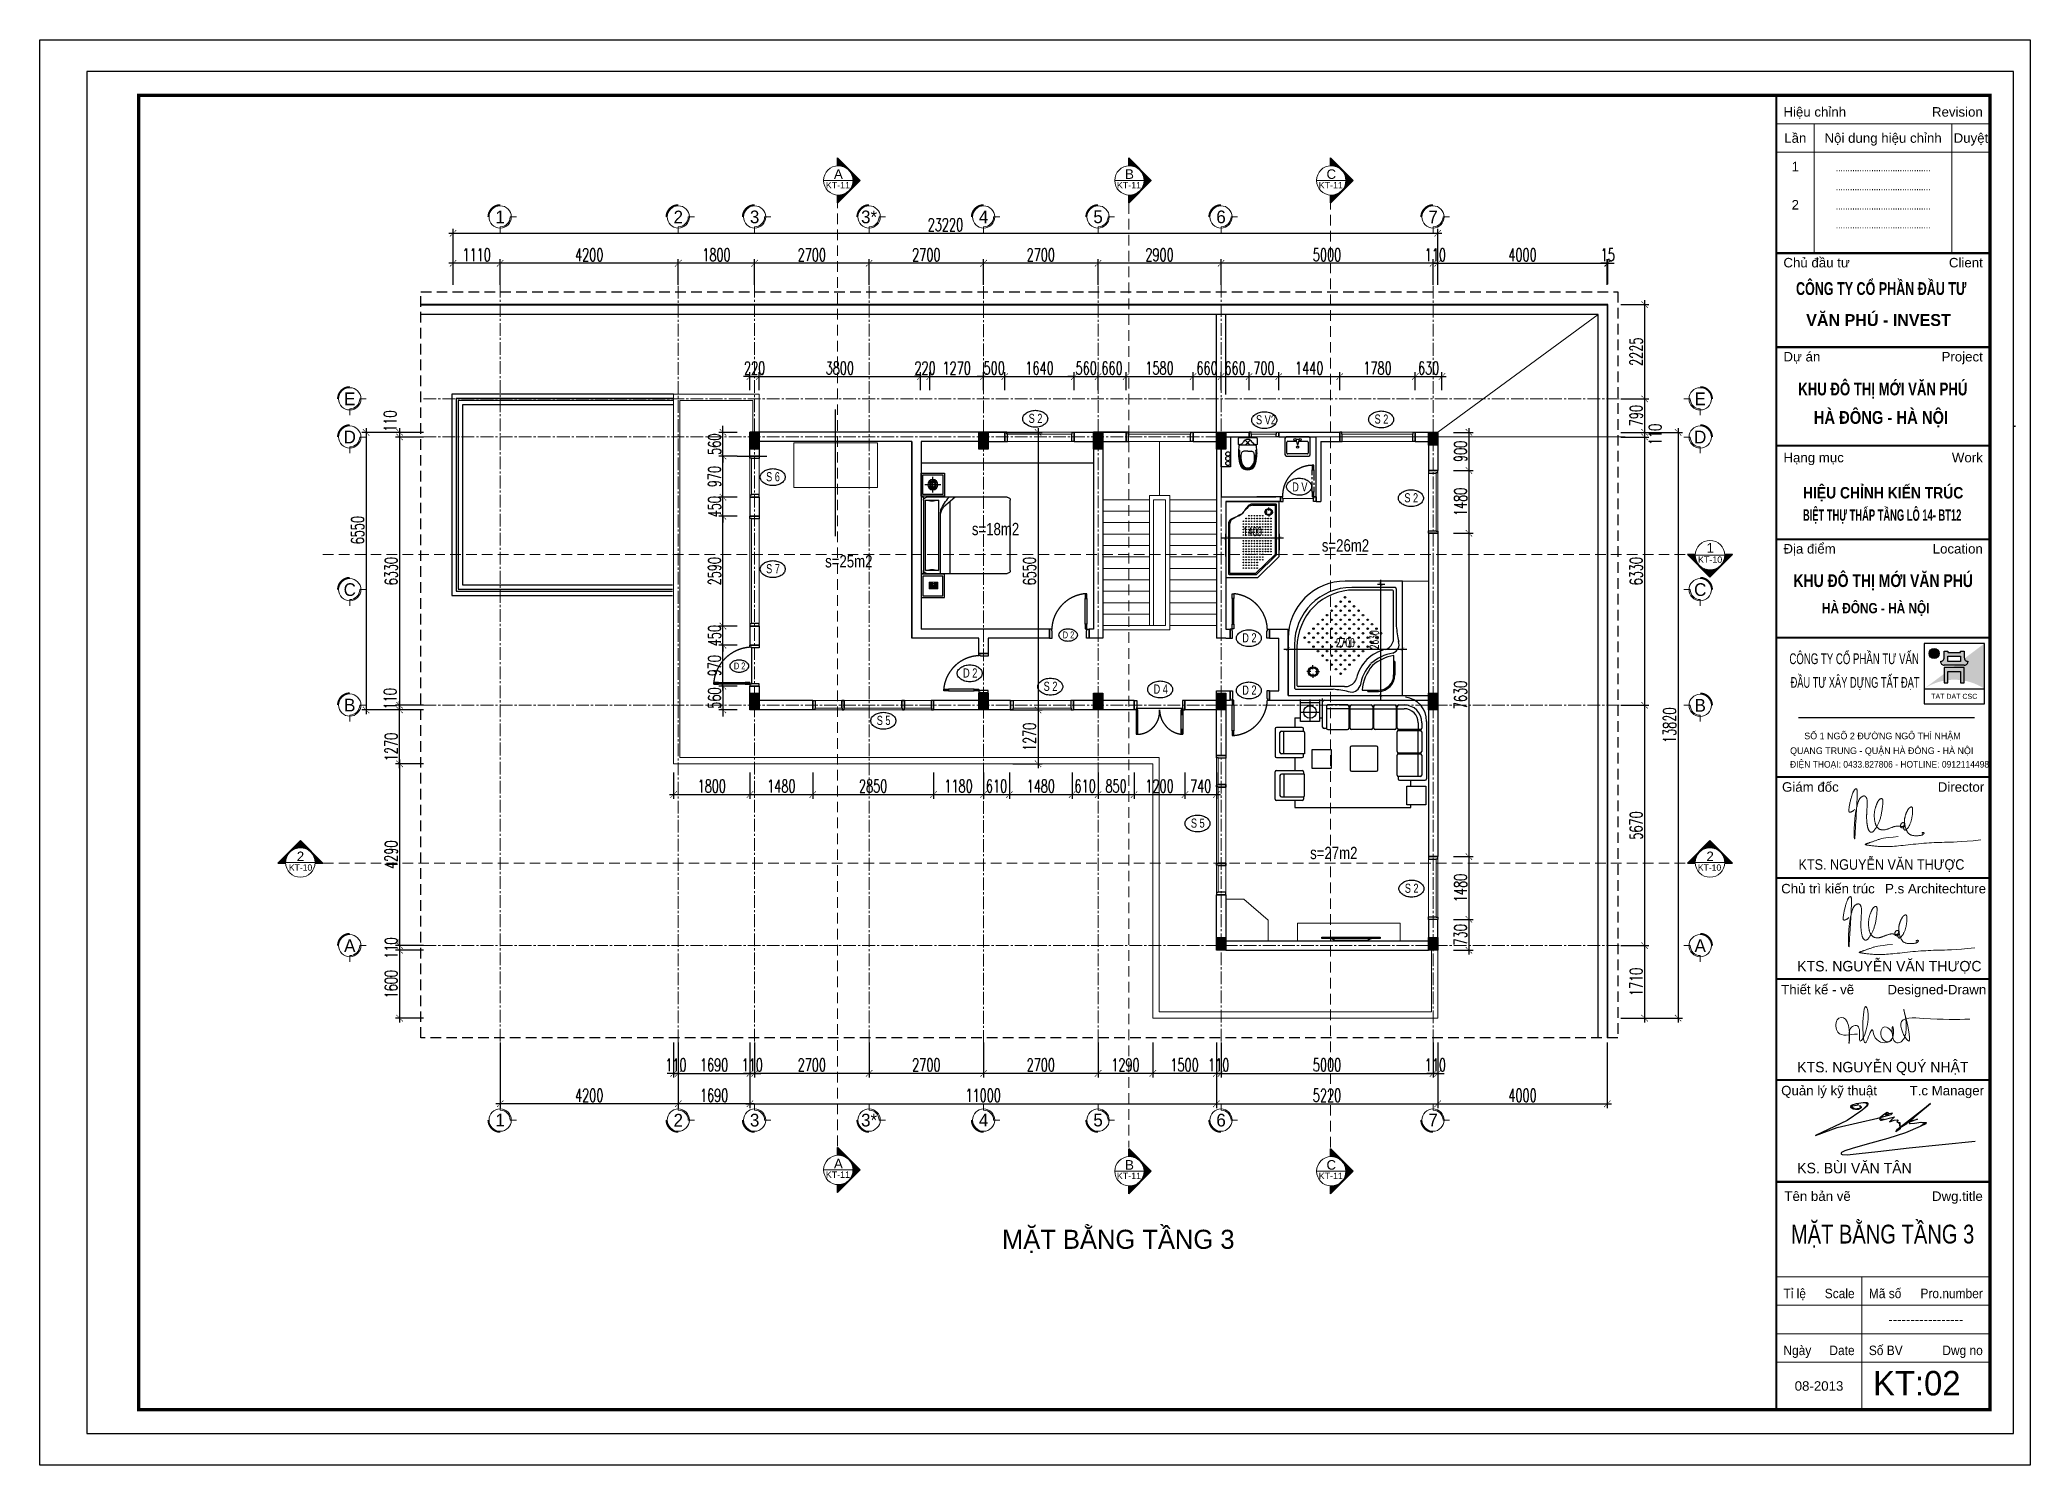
# Model space of a CAD drawing. Header units: millimetres. Extents: x -34806 to 662668, y 63228 to 99452.
# Drawn here: x 125821 to 172760, y 63228 to 96857 of the extents above; entities that cross this region are included whole.
import ezdxf
from ezdxf.enums import TextEntityAlignment as Align

# ---------------------------------------------------------------- set-up
doc = ezdxf.new("R2010")
doc.units = ezdxf.units.MM
doc.header["$LTSCALE"] = 200
doc.header["$MEASUREMENT"] = 0
doc.header["$PDMODE"] = 3
doc.header["$PDSIZE"] = 50
for name, pattern in [('CENTER', [2, 1.25, -0.25, 0.25, -0.25]), ('CENTER2', [1.125, 0.75, -0.125, 0.125, -0.125]), ('CONTINOUS', [0]), ('CONTINU', [0]), ('DASHED2', [0.375, 0.25, -0.125])]:
    doc.linetypes.add(name, pattern=pattern)
doc.layers.get('0').update_dxf_attribs({"color": 95, "linetype": 'CONTINUOUS'})
doc.layers.get('DEFPOINTS').update_dxf_attribs({"linetype": 'CONTINUOUS'})
for name, color, linetype, lineweight in [('cat', 1, 'CONTINUOUS', 40), ('hacth', 251, 'CONTINUOUS', 13), ('hatch', 251, 'CONTINUOUS', 5), ('thay', 7, 'CONTINUOUS', 18), ('tim', 254, 'CENTER2', 9)]:
    doc.layers.add(name, color=color, linetype=linetype, lineweight=lineweight)
for name, color, linetype in [('COT', 2, 'CONTINUOUS'), ('Cua', 143, 'CONTINUOUS'), ('DIM', 1, 'CONTINUOUS'), ('KHUNGTEN', 7, 'CONTINUOUS'), ('Net_Manh', 155, 'CONTINUOUS'), ('Net_Thay', 7, 'CONTINUOUS'), ('NOITHAT', 32, 'CONTINUOUS'), ('TEXT', 7, 'CONTINUOUS'), ('TEXT2', 6, 'CONTINUOUS'), ('TH', 4, 'CONTINUOUS'), ('TPTA-Dimention', 251, 'CONTINUOUS'), ('TPTA-Text', 253, 'CONTINUOUS'), ('TPTA-Virtural', 253, 'CONTINUOUS'), ('TUONG', 2, 'CONTINUOUS')]:
    doc.layers.add(name, color=color, linetype=linetype)
doc.styles.add('.VnArial', font='VNARIAL.ttf')
doc.styles.add('Aria H B iso', font='VHARIALB.ttf')
doc.styles.add('Aria H iso', font='VHARIAL.ttf')
doc.styles.add('Arial iso', font='VNARIAL.ttf')
doc.styles.add('Arial N  iso', font='VNARIALN.ttf')
doc.styles.add('CHU HOA Day', font='VHARIAL.ttf')
doc.styles.add('CHUC HOA MANH', font='chhbg.shx', dxfattribs={"width": 0.8, "height": 250})
doc.styles.add('dam', font='VHAVANB.ttf', dxfattribs={"width": 0.9, "height": 450})
doc.styles.add('NHO', font='VNCC-RMS.SHX', dxfattribs={"width": 0.8})
doc.styles.add('Scale', font='vnsimli.shx', dxfattribs={"width": 0.65, "bigfont": 'bigfont.shx'})
doc.styles.add('STYLE2', font='VHHELS.ttf')
doc.styles.add('TEXT1', font='VHARIAL.ttf', dxfattribs={"width": 0.85, "height": 200})
doc.styles.add('VNCC-COM', font='VHAVAN.ttf', dxfattribs={"width": 0.8})
doc.styles.add('VNCC-SIM', font='VHAVAN.ttf', dxfattribs={"width": 0.85})
doc.dimstyles.new('Scale', dxfattribs={"dimscale": 10, "dimtxt": 2, "dimasz": 0.8, "dimexe": 1, "dimexo": 0, "dimgap": 0.5, "dimtad": 1, "dimdec": 0, "dimzin": 0, "dimdsep": 46, "dimtxsty": 'Scale', "dimblk": 'ARCHTICK', "dimcen": 1, "dimdle": 1, "dimclrd": 8, "dimclre": 251, "dimclrt": 3, "dimadec": 0, "dimazin": 0, "dimtfac": 1, "dimtdec": 0, "dimtix": 1, "dimtmove": 2, "dimatfit": 3, "dimfxl": 1, "dimtolj": 1, "dimtzin": 0, "dimarcsym": 0})

msp = doc.modelspace()

# ---------------------------------------------------------------- texts
at = {"layer": 'TEXT', "linetype": 'Continuous', "style": 'dam'}
for s, p in [('1', (136678.3, 92678.9)), ('2', (140878.3, 92678.9)), ('3', (142678.3, 92678.9)), ('3*', (145378.3, 92678.9)), ('4', (148078.3, 92678.9)), ('5', (150778.3, 92678.9)), ('6', (153678.3, 92678.9)), ('7', (158678.3, 92678.9)), ('e', (133130.6, 88386.3)), ('e', (164978.5, 88386.3)), ('d', (133130.6, 87486.3)), ('d', (164978.5, 87486.3)), ('c', (133130.6, 83886.3)), ('c', (164978.5, 83886.3)), ('b', (133130.6, 81161.6)), ('b', (164978.5, 81156.3)), ('a', (133130.6, 75486.3)), ('a', (164978.5, 75486.3)), ('1', (136678.3, 71369.9)), ('2', (140878.3, 71369.9)), ('3', (142678.3, 71369.9)), ('3*', (145378.3, 71369.9)), ('4', (148078.3, 71369.9)), ('5', (150778.3, 71369.9)), ('6', (153678.3, 71369.9)), ('7', (158678.3, 71369.9))]:
    msp.add_text(s, height=300, dxfattribs=at).set_placement(p, align=Align.MIDDLE)
at = {"layer": 'TEXT'}
for s, height, style, width, p in [('s 2', 216, 'VNCC-SIM', 0.75, (149140.2, 87817.4)), ('s v2', 216, 'VNCC-SIM', 0.75, (154502.6, 87784.1)), ('s 2', 216, 'VNCC-SIM', 0.75, (157298.1, 87800.9)), ('s 6', 216, 'VNCC-SIM', 0.75, (142949.5, 86441.1)), ('d v', 216, 'VNCC-SIM', 0.75, (155355.7, 86200.5)), ('s 2', 216, 'VNCC-SIM', 0.75, (158001.1, 85944.1)), ('s 7', 216, 'VNCC-SIM', 0.75, (142949.5, 84270.3)), ('D 2', 160, 'VNCC-SIM', 0.75, (149945, 82737.7)), ('d 2', 216, 'VNCC-SIM', 0.75, (154178.1, 82640.9)), ('D 2', 160, 'VNCC-SIM', 0.75, (142189.3, 82006)), ('d 2', 216, 'VNCC-SIM', 0.75, (147594.5, 81811.3)), ('s 2', 216, 'VNCC-SIM', 0.75, (149494.5, 81497.4)), ('d 4', 216, 'VNCC-SIM', 0.75, (152086.6, 81431.1)), ('d 2', 216, 'VNCC-SIM', 0.75, (154178.1, 81407.1)), ('s 5', 216, 'VNCC-SIM', 0.75, (145557.9, 80692.1)), ('s 5', 216, 'VNCC-SIM', 0.75, (152966.6, 78268.6)), ('s 2', 216, 'VNCC-SIM', 0.75, (158011.7, 76732.3)), ('mÆt b»ng tÇng 3', 443.604, 'VNCC-COM', 0.8, (167116.8, 68458.8))]:
    msp.add_text(s, height=height, dxfattribs=dict(at, style=style, width=width)).set_placement(p)
at = {"layer": 'TEXT', "linetype": 'Continuous', "style": 'NHO', "width": 0.8}
for s, p in [('s=18m2', (148359.9, 85169.2)), ('s=26m2', (156613.1, 84782.5)), ('s=25m2', (144899.3, 84408.5)), ('s=27m2', (156337.2, 77526.8))]:
    msp.add_text(s, height=291.05, dxfattribs=at).set_placement(p, align=Align.CENTER)
at = {"layer": 'TEXT', "style": 'dam'}
msp.add_text('mÆt B»NG TÇNG 3', height=450, dxfattribs=at).set_placement((151253.9, 68333), align=Align.CENTER)
at = {"layer": 'TEXT', "style": 'STYLE2'}
msp.add_text('kt:02', height=577.69, dxfattribs=at).set_placement((169056.8, 64874))

# ---------------------------------------------------------------- blocks, each defined once
blk = doc.blocks.new('A$C116500EA')
at = {"layer": 'NOITHAT', "lineweight": 5}
for p, q in [((231, 1857), (178, 1895)), ((238, 1866), (195, 1914)), ((248, 1872), (215, 1929)), ((258, 1877), (238, 1939)), ((269, 1879), (262, 1944)), ((281, 1879), (288, 1944)), ((292, 1877), (312, 1939)), ((303, 1872), (335, 1929)), ((312, 1866), (355, 1914)), ((319, 1857), (372, 1895)), ((2575, 1911), (2736, 1911)), ((2575, 1709), (2575, 1911)), ((2586, 1896), (2586, 1847)), ((2595, 1905), (2635, 1905)), ((2644, 1896), (2644, 1847)), ((2655, 1886), (2714, 1886)), ((2655, 1878), (2714, 1878)), ((2736, 1911), (2736, 1709)), ((220, 1825), (155, 1825)), ((221, 1836), (158, 1850)), ((221, 1813), (158, 1800)), ((225, 1847), (165, 1873)), ((225, 1802), (165, 1776)), ((231, 1792), (178, 1754)), ((238, 1784), (195, 1735)), ((248, 1777), (215, 1721)), ((258, 1772), (238, 1711)), ((269, 1770), (262, 1705)), ((281, 1770), (288, 1705)), ((292, 1772), (312, 1711)), ((303, 1777), (335, 1721)), ((312, 1784), (355, 1735)), ((319, 1792), (372, 1754)), ((325, 1847), (385, 1873)), ((325, 1802), (385, 1776)), ((329, 1836), (392, 1850)), ((329, 1813), (392, 1800)), ((330, 1825), (395, 1825)), ((2736, 1709), (2575, 1709)), ((2586, 1726), (2586, 1775)), ((2595, 1838), (2605, 1838)), ((2595, 1784), (2605, 1784)), ((2595, 1717), (2635, 1717)), ((2605, 1856), (2605, 1761)), ((2626, 1856), (2626, 1761)), ((2635, 1838), (2626, 1838)), ((2635, 1784), (2626, 1784)), ((2644, 1726), (2644, 1775)), ((2655, 1870), (2714, 1870)), ((2655, 1862), (2714, 1862)), ((2655, 1854), (2714, 1854)), ((2656, 1832), (2656, 1758)), ((2714, 1832), (2656, 1832)), ((2656, 1813), (2714, 1813)), ((2656, 1795), (2714, 1795)), ((2656, 1776), (2714, 1776)), ((2656, 1758), (2714, 1758)), ((2673, 1738), (2656, 1738)), ((2656, 1738), (2656, 1732)), ((2656, 1732), (2673, 1732)), ((2673, 1732), (2673, 1738)), ((2674, 1758), (2674, 1832)), ((2693, 1738), (2676, 1738)), ((2676, 1738), (2676, 1732)), ((2676, 1732), (2693, 1732)), ((2693, 1732), (2693, 1738)), ((2695, 1758), (2695, 1832)), ((2714, 1738), (2697, 1738)), ((2697, 1738), (2697, 1732)), ((2697, 1732), (2714, 1732)), ((2714, 1758), (2714, 1832)), ((2714, 1732), (2714, 1738))]:
    blk.add_line(p, q, dxfattribs=at)
at = {"layer": 'NOITHAT'}
for p, q in [((275, 1637), (275, 2012)), ((570, 2100), (2370, 2100)), ((570, 2049), (570, 2100)), ((570, 2049), (2370, 2049)), ((570, 76), (570, 1973)), ((2302, 1998), (638, 1998)), ((638, 1998), (638, 1694)), ((2302, 1694), (2302, 1998)), ((2370, 2049), (2370, 2100)), ((2370, 1973), (2370, 76)), ((2390, 2100), (2940, 2100)), ((2390, 1550), (2390, 2100)), ((2430, 2060), (2900, 2060)), ((2430, 1590), (2430, 2060)), ((2900, 2060), (2900, 1590)), ((2940, 2100), (2940, 1550)), ((463, 1825), (88, 1825)), ((570, 1299), (808, 1572)), ((638, 1694), (2302, 1694)), ((2370, 1416), (672, 1416)), ((2370, 1643), (930, 1643)), ((2940, 1550), (2390, 1550)), ((2900, 1590), (2430, 1590)), ((2302, 0), (638, 0))]:
    blk.add_line(p, q, dxfattribs=at)
for points in [[(0, 2100), (0, 1550), (550, 1550), (550, 2100)], [(40, 2060), (40, 1590), (510, 1590), (510, 2060)]]:
    blk.add_lwpolyline(points, close=True, dxfattribs=at)
blk.add_circle((275, 1825), 120, dxfattribs=at)
at = {"layer": 'NOITHAT', "lineweight": 5}
for radius in [55, 50]:
    blk.add_circle((275, 1825), radius, dxfattribs=at)
for centre, radius, start, end in [((2595, 1896), 9.15, 90, 180), ((2615, 1864), 22.9, 296.5689, 243.4311), ((2635, 1896), 9.15, 0, 90), ((2595, 1847), 9.15, 180, 270), ((2595, 1775), 9.15, 90, 180), ((2595, 1726), 9.15, 180, 270), ((2615, 1753), 22.9, 116.5689, 63.4311), ((2615, 1856), 10.2, 0, 180), ((2615, 1761), 10.2, 180, 0), ((2635, 1847), 9.15, 270, 0), ((2635, 1775), 9.15, 0, 90), ((2635, 1726), 9.15, 270, 0)]:
    blk.add_arc(centre, radius, start, end, dxfattribs=at)
at = {"layer": 'NOITHAT'}
for centre, major_axis, start_param, end_param in [((638, 1973), (0, 76), 0, 1.570796), ((238, 1846), (0, 471), 4.382801, 5.041977), ((2702, 1846), (0, 471), 1.241209, 1.900384), ((2302, 1973), (0, 76), -1.570796, 0), ((1240, 547), (0, 1164), 0.364577, 0.693974), ((984, 1339), (0, 304), 0, 0.699981), ((930, 1339), (0, 304), 0, 0.233748), ((638, 76), (0, 76), 1.570796, 3.141593), ((2302, 76), (0, 76), 3.141593, 4.712389)]:
    blk.add_ellipse(centre, major_axis=major_axis, ratio=0.9, start_param=start_param, end_param=end_param, dxfattribs=at)
blk = doc.blocks.new('A$C24910009')
for p, q in [((900, 900), (0, 900)), ((0, 900), (0, 0)), ((273, 868), (190, 868)), ((318, 858), (190, 858)), ((273, 868), (273, 858)), ((457, 830), (820, 830)), ((835, 850), (546, 850)), ((830, 520), (830, 820)), ((840, 850), (840, 850)), ((840, 850), (840, 850)), ((850, 500), (850, 835)), ((900, 450), (900, 900)), ((60, 631), (60, 738)), ((60, 631), (70, 631)), ((70, 586), (70, 738)), ((684, 712), (653, 712)), ((705, 730), (705, 761)), ((705, 693), (705, 662)), ((722, 712), (753, 712)), ((50, 60), (50, 354)), ((70, 443), (70, 80)), ((0, 0), (450, 0)), ((80, 70), (380, 70))]:
    blk.add_line(p, q)
blk.add_lwpolyline([(50, 60), (50, 60, 0.414214), (60, 50), (400, 50)], format="xyb")
for centre, radius in [((381, 622), 6), ((417, 657), 6), ((452, 693), 6), ((452, 622), 6), ((487, 728), 6), ((487, 657), 6), ((523, 693), 6), ((523, 622), 6), ((558, 657), 6), ((593, 622), 6), ((703, 712), 39), ((703, 712), 30), ((240, 480), 6), ((275, 516), 6), ((311, 551), 6), ((311, 480), 6), ((346, 587), 6), ((346, 516), 6), ((381, 551), 6), ((381, 480), 6), ((417, 587), 6), ((417, 516), 6), ((452, 551), 6), ((452, 480), 6), ((487, 587), 6), ((487, 516), 6), ((523, 551), 6), ((523, 480), 6), ((558, 587), 6), ((558, 516), 6), ((593, 551), 6), ((593, 480), 6), ((629, 587), 6), ((629, 516), 6), ((664, 551), 6), ((664, 480), 6), ((700, 516), 6), ((735, 480), 6), ((169, 410), 6), ((205, 445), 6), ((205, 374), 6), ((240, 410), 6), ((240, 339), 6), ((275, 445), 6), ((275, 374), 6), ((311, 410), 6), ((311, 339), 6), ((346, 445), 6), ((346, 374), 6), ((381, 410), 6), ((381, 339), 6), ((417, 445), 6), ((417, 374), 6), ((452, 410), 6), ((452, 339), 6), ((487, 445), 6), ((487, 374), 6), ((523, 410), 6), ((523, 339), 6), ((558, 445), 6), ((558, 374), 6), ((593, 410), 6), ((593, 339), 6), ((629, 445), 6), ((629, 374), 6), ((664, 410), 6), ((664, 339), 6), ((700, 445), 6), ((700, 374), 6), ((735, 410), 6), ((770, 445), 6), ((275, 304), 6), ((311, 268), 6), ((346, 304), 6), ((346, 233), 6), ((381, 268), 6), ((381, 198), 6), ((417, 304), 6), ((417, 233), 6), ((417, 162), 6), ((452, 268), 6), ((452, 198), 6), ((487, 304), 6), ((487, 233), 6), ((487, 162), 6), ((523, 268), 6), ((523, 198), 6), ((558, 304), 6), ((558, 233), 6), ((593, 268), 6), ((629, 304), 6), ((452, 127), 6)]:
    blk.add_circle(centre, radius)
for centre, radius, start, end in [((190, 738), 130, 90, 180), ((190, 738), 120, 90, 180), ((-26, 889), 346, 319.4035, 354.8269), ((-26, 889), 366, 319.1622, 349.8539), ((403, 799), 73.4, 72.4413, 159.8567), ((449, 739), 90, 105.1154, 164.8145), ((644, 1871), 1025, 257.6577, 264.511), ((457, 710), 120, 90, 105.1154), ((820, 820), 10, 0, 90), ((835, 835), 15, 0, 90), ((11, 926), 346, 279.7733, 310.5965), ((11, 926), 366, 280.1461, 310.8378), ((30, 852), 344, 316.7331, 344.865), ((101, 497), 73.4, 110.1433, 197.5587), ((-971, 256), 1025, 5.489, 12.3423), ((190, 443), 120, 164.8846, 180), ((161, 451), 90, 105.1855, 164.8846), ((47, 872), 347, 285.1855, 312.4539), ((380, 520), 450, 270, 0), ((400, 500), 450, 270, 360), ((450, 450), 450, 270, 0), ((80, 80), 10, 180, 270)]:
    blk.add_arc(centre, radius, start, end)
blk = doc.blocks.new('A$C34811E30')
at = {"layer": 'NOITHAT'}
for p, q in [((0, 429), (0, 21)), ((21, 450), (161, 450)), ((21, 450), (161, 450)), ((21, 0), (161, 0)), ((182, 21), (182, 429)), ((321, 225), (321, 313)), ((321, 225), (321, 311)), ((321, 225), (321, 139)), ((321, 225), (321, 137))]:
    blk.add_line(p, q, dxfattribs=at)
at = {"layer": 'NOITHAT', "extrusion": (0, 0, -1)}
for centre, major_axis, start_param, end_param in [((21, 429), (-15.2, 15.2), 5.497787, 7.068583), ((21, 21), (15.2, 15.2), 2.356194, 3.926991), ((161, 225), (83.3, 83.3), 3.926991, 5.006683), ((161, 225), (83.3, 83.3), 3.926991, 5.006683), ((161, 225), (-83.3, 83.3), 4.418095, 5.497787), ((118, 225), (-11.4, 11.4), 5.497787, 8.63938), ((118, 225), (-11.4, 11.4), 5.497787, 8.63938), ((118, 225), (-11.4, 11.4), 2.356194, 5.497787), ((118, 225), (-11.4, 11.4), 2.356194, 5.497787), ((55, 423), (75.8, 75.8), 0.912244, 1.865091), ((55, 423), (75.8, 75.8), 0.912244, 1.865091), ((55, 27), (-75.8, 75.8), 1.276502, 2.229349), ((182, 450), (15.2, 15.2), 2.356194, 3.926991), ((182, 407), (15.2, 15.2), 4.053836, 5.497787), ((182, 407), (15.2, 15.2), 4.053836, 5.497787), ((182, 43), (15.2, 15.2), 2.356194, 3.800145), ((182, 0), (-15.2, 15.2), 5.497787, 7.068583), ((363, -633), (-761, 761), 0.616735, 0.726828), ((363, 1083), (761, 761), 2.414765, 2.524858), ((300, 442), (-15.2, 15.2), 3.859232, 5.417668), ((300, 8), (15.2, 15.2), 4.00711, 5.565546), ((375, -627), (758, 758), -0.855568, -0.785398), ((375, 1077), (-758, 758), 3.926991, 3.997161), ((375, -627), (742, 742), -0.855568, -0.785398), ((375, 1077), (-742, 742), 3.926991, 3.997161), ((386, 313), (45.5, 45.5), 3.926991, 5.219845), ((386, 137), (-45.5, 45.5), 4.204933, 5.497787), ((470, 16), (-264, 264), 0.507456, 1.139683), ((470, 434), (264, 264), 2.00191, 2.634137), ((350, -640), (-752, 752), 0.808894, 1.028291), ((350, 1090), (-752, 752), 3.684098, 3.903495), ((350, -640), (-767, 767), 0.808894, 1.028291), ((350, 1090), (-767, 767), 3.684098, 3.903495), ((568, 225), (102, 102), -0.562737, 0.785398), ((568, 225), (-102, 102), 2.356194, 3.70433), ((568, 225), (-121, 121), 1.008059, 1.308997), ((568, 225), (-121, 121), 3.403392, 3.70433), ((568, 225), (136, 136), -0.562737, -0.261799), ((568, 225), (-136, 136), 3.403392, 3.70433), ((568, 225), (-121, 121), 1.308997, 2.356194), ((568, 225), (121, 121), 0.785398, 1.832596), ((568, 225), (-136, 136), 1.308997, 2.356194), ((568, 225), (136, 136), 0.785398, 1.832596)]:
    blk.add_ellipse(centre, major_axis=major_axis, ratio=1, start_param=start_param, end_param=end_param, dxfattribs=at)
at = {"layer": 'NOITHAT'}
blk.add_point((118, 225), dxfattribs=at)
blk.add_point((118, 225), dxfattribs=at)
blk = doc.blocks.new('_ArchTick')
at = {"layer": 'DIM', "color": 150}
blk.add_lwpolyline([(0.5, 0.5, 0.133, 0, 0), (0, 0, 0, 0.133, 0), (-0.5, -0.5, 0.133, 0.133, 0)], format="xyseb", dxfattribs=at)
blk = doc.blocks.new('*D162')
at = {"layer": 'DEFPOINTS', "color": 0}
for p in [(157368, 84016), (157368, 81386), (157441, 81386)]:
    blk.add_point(p, dxfattribs=at)
at = {"layer": 'thay', "color": 8, "lineweight": -2}
blk.add_line((157441, 84116), (157441, 81286), dxfattribs=at)
at = {"layer": 'thay', "color": 251, "lineweight": -2}
for p, q in [((157368, 84016), (157541, 84016)), ((157368, 81386), (157541, 81386))]:
    blk.add_line(p, q, dxfattribs=at)
at = {"layer": 'thay', "color": 8, "lineweight": -2, "xscale": 80, "yscale": 80, "zscale": 80}
for p, rotation in [((157441, 84016), 90), ((157441, 81386), 270)]:
    blk.add_blockref('_ArchTick', p, dxfattribs=dict(at, rotation=rotation))
at = {"layer": 'thay', "color": 3, "insert": (157291, 82701), "char_height": 200, "attachment_point": 5, "rotation": 90, "style": 'Scale'}
blk.add_mtext('\\A1;2630', dxfattribs=at)
blk = doc.blocks.new('*D163')
at = {"layer": 'DEFPOINTS', "color": 0}
for p in [(155259, 82282), (157959, 82484), (157959, 82282)]:
    blk.add_point(p, dxfattribs=at)
at = {"layer": 'thay', "color": 8, "lineweight": -2}
blk.add_line((155159, 82484), (158059, 82484), dxfattribs=at)
at = {"layer": 'thay', "color": 251, "lineweight": -2}
for p, q in [((155259, 82282), (155259, 82584)), ((157959, 82282), (157959, 82584))]:
    blk.add_line(p, q, dxfattribs=at)
at = {"layer": 'thay', "color": 8, "lineweight": -2, "xscale": 80, "yscale": 80, "zscale": 80, "rotation": 180}
blk.add_blockref('_ArchTick', (155259, 82484), dxfattribs=at)
at = {"layer": 'thay', "color": 8, "lineweight": -2, "xscale": 80, "yscale": 80, "zscale": 80}
blk.add_blockref('_ArchTick', (157959, 82484), dxfattribs=at)
at = {"layer": 'thay', "color": 3, "insert": (156609, 82634), "char_height": 200, "attachment_point": 5, "style": 'Scale'}
blk.add_mtext('\\A1;2700', dxfattribs=at)
blk = doc.blocks.new('*D164')
at = {"layer": 'DEFPOINTS', "color": 0}
for p in [(153788, 85103), (153788, 84669), (155053, 84815)]:
    blk.add_point(p, dxfattribs=at)
at = {"layer": 'thay', "color": 8, "lineweight": -2}
blk.add_line((155153, 85103), (153688, 85103), dxfattribs=at)
at = {"layer": 'thay', "color": 251, "lineweight": -2}
for p, q in [((153788, 84669), (153788, 85203)), ((155053, 84815), (155053, 85203))]:
    blk.add_line(p, q, dxfattribs=at)
at = {"layer": 'thay', "color": 8, "lineweight": -2, "xscale": 80, "yscale": 80, "zscale": 80, "rotation": 180}
blk.add_blockref('_ArchTick', (153788, 85103), dxfattribs=at)
at = {"layer": 'thay', "color": 8, "lineweight": -2, "xscale": 80, "yscale": 80, "zscale": 80}
blk.add_blockref('_ArchTick', (155053, 85103), dxfattribs=at)
at = {"layer": 'thay', "color": 3, "insert": (154420, 85253), "char_height": 200, "attachment_point": 5, "style": 'Scale'}
blk.add_mtext('\\A1;1400', dxfattribs=at)
blk = doc.blocks.new('*D165')
at = {"layer": 'DEFPOINTS', "color": 0}
for p in [(148578, 87596), (148705, 81046), (149362, 81046)]:
    blk.add_point(p, dxfattribs=at)
at = {"layer": 'TPTA-Text', "color": 251, "lineweight": -2}
for p, q in [((148578, 87596), (149462, 87596)), ((148705, 81046), (149462, 81046))]:
    blk.add_line(p, q, dxfattribs=at)
at = {"layer": 'TPTA-Text', "color": 8, "lineweight": -2}
blk.add_line((149362, 87696), (149362, 80946), dxfattribs=at)
at = {"layer": 'TPTA-Text', "color": 8, "lineweight": -2, "xscale": 150, "yscale": 150, "zscale": 150}
for p, rotation in [((149362, 87596), 90), ((149362, 81046), 270)]:
    blk.add_blockref('_ArchTick', p, dxfattribs=dict(at, rotation=rotation))
at = {"layer": 'TPTA-Text', "color": 3, "insert": (149162, 84321), "char_height": 300, "attachment_point": 5, "rotation": 90, "style": 'Scale'}
blk.add_mtext('\\A1;6550', dxfattribs=at)
blk = doc.blocks.new('*D166')
at = {"layer": 'DEFPOINTS', "color": 0}
for p in [(148705, 81046), (148766, 79776), (149362, 79776)]:
    blk.add_point(p, dxfattribs=at)
at = {"layer": 'TPTA-Text', "color": 251, "lineweight": -2}
for p, q in [((148705, 81046), (149462, 81046)), ((148766, 79776), (149462, 79776))]:
    blk.add_line(p, q, dxfattribs=at)
at = {"layer": 'TPTA-Text', "color": 8, "lineweight": -2}
blk.add_line((149362, 81146), (149362, 79676), dxfattribs=at)
at = {"layer": 'TPTA-Text', "color": 8, "lineweight": -2, "xscale": 150, "yscale": 150, "zscale": 150}
for p, rotation in [((149362, 81046), 90), ((149362, 79776), 270)]:
    blk.add_blockref('_ArchTick', p, dxfattribs=dict(at, rotation=rotation))
at = {"layer": 'TPTA-Text', "color": 3, "insert": (149162, 80411), "char_height": 300, "attachment_point": 5, "rotation": 90, "style": 'Scale'}
blk.add_mtext('\\A1;1270', dxfattribs=at)
blk = doc.blocks.new('*D213')
at = {"layer": 'DEFPOINTS', "color": 0}
for p in [(158788, 92294), (135568, 91075), (158788, 91075)]:
    blk.add_point(p, dxfattribs=at)
at = {"layer": 'TPTA-Text', "color": 8, "lineweight": -2}
blk.add_line((135468, 92294), (158888, 92294), dxfattribs=at)
at = {"layer": 'TPTA-Text', "color": 251, "lineweight": -2}
for p, q in [((135568, 91075), (135568, 92394)), ((158788, 91075), (158788, 92394))]:
    blk.add_line(p, q, dxfattribs=at)
at = {"layer": 'TPTA-Text', "color": 8, "lineweight": -2, "xscale": 150, "yscale": 150, "zscale": 150, "rotation": 180}
blk.add_blockref('_ArchTick', (135568, 92294), dxfattribs=at)
at = {"layer": 'TPTA-Text', "color": 8, "lineweight": -2, "xscale": 150, "yscale": 150, "zscale": 150}
blk.add_blockref('_ArchTick', (158788, 92294), dxfattribs=at)
at = {"layer": 'TPTA-Text', "color": 3, "insert": (147178, 92494), "char_height": 300, "attachment_point": 5, "style": 'Scale'}
blk.add_mtext('\\A1;23220', dxfattribs=at)
blk = doc.blocks.new('*D214')
at = {"layer": 'DEFPOINTS', "color": 0}
for p in [(158678, 91585), (158678, 91075), (158788, 91075)]:
    blk.add_point(p, dxfattribs=at)
at = {"layer": 'TPTA-Text', "color": 8, "lineweight": -2}
for p, q in [((158678, 91585), (158528, 91585)), ((158788, 91585), (158678, 91585)), ((158788, 91585), (158938, 91585))]:
    blk.add_line(p, q, dxfattribs=at)
at = {"layer": 'TPTA-Text', "color": 251, "lineweight": -2}
for p, q in [((158678, 91075), (158678, 91685)), ((158788, 91075), (158788, 91685))]:
    blk.add_line(p, q, dxfattribs=at)
at = {"layer": 'TPTA-Text', "color": 8, "lineweight": -2, "xscale": 150, "yscale": 150, "zscale": 150}
blk.add_blockref('_ArchTick', (158678, 91585), dxfattribs=at)
at = {"layer": 'TPTA-Text', "color": 8, "lineweight": -2, "xscale": 150, "yscale": 150, "zscale": 150, "rotation": 180}
blk.add_blockref('_ArchTick', (158788, 91585), dxfattribs=at)
at = {"layer": 'TPTA-Text', "color": 3, "insert": (158733, 91785), "char_height": 300, "attachment_point": 5, "style": 'Scale'}
blk.add_mtext('\\A1;110', dxfattribs=at)
blk = doc.blocks.new('*D215')
at = {"layer": 'DEFPOINTS', "color": 0}
for p in [(153678, 91585), (153678, 91075), (158678, 91075)]:
    blk.add_point(p, dxfattribs=at)
at = {"layer": 'TPTA-Text', "color": 8, "lineweight": -2}
blk.add_line((158778, 91585), (153578, 91585), dxfattribs=at)
at = {"layer": 'TPTA-Text', "color": 251, "lineweight": -2}
for p, q in [((153678, 91075), (153678, 91685)), ((158678, 91075), (158678, 91685))]:
    blk.add_line(p, q, dxfattribs=at)
at = {"layer": 'TPTA-Text', "color": 8, "lineweight": -2, "xscale": 150, "yscale": 150, "zscale": 150, "rotation": 180}
blk.add_blockref('_ArchTick', (153678, 91585), dxfattribs=at)
at = {"layer": 'TPTA-Text', "color": 8, "lineweight": -2, "xscale": 150, "yscale": 150, "zscale": 150}
blk.add_blockref('_ArchTick', (158678, 91585), dxfattribs=at)
at = {"layer": 'TPTA-Text', "color": 3, "insert": (156178, 91785), "char_height": 300, "attachment_point": 5, "style": 'Scale'}
blk.add_mtext('\\A1;5000', dxfattribs=at)
blk = doc.blocks.new('*D216')
at = {"layer": 'DEFPOINTS', "color": 0}
for p in [(150778, 91585), (150778, 91075), (153678, 91075)]:
    blk.add_point(p, dxfattribs=at)
at = {"layer": 'TPTA-Text', "color": 8, "lineweight": -2}
blk.add_line((153778, 91585), (150678, 91585), dxfattribs=at)
at = {"layer": 'TPTA-Text', "color": 251, "lineweight": -2}
for p, q in [((150778, 91075), (150778, 91685)), ((153678, 91075), (153678, 91685))]:
    blk.add_line(p, q, dxfattribs=at)
at = {"layer": 'TPTA-Text', "color": 8, "lineweight": -2, "xscale": 150, "yscale": 150, "zscale": 150, "rotation": 180}
blk.add_blockref('_ArchTick', (150778, 91585), dxfattribs=at)
at = {"layer": 'TPTA-Text', "color": 8, "lineweight": -2, "xscale": 150, "yscale": 150, "zscale": 150}
blk.add_blockref('_ArchTick', (153678, 91585), dxfattribs=at)
at = {"layer": 'TPTA-Text', "color": 3, "insert": (152228, 91785), "char_height": 300, "attachment_point": 5, "style": 'Scale'}
blk.add_mtext('\\A1;2900', dxfattribs=at)
blk = doc.blocks.new('*D217')
at = {"layer": 'DEFPOINTS', "color": 0}
for p in [(148078, 91585), (148078, 91075), (150778, 91075)]:
    blk.add_point(p, dxfattribs=at)
at = {"layer": 'TPTA-Text', "color": 8, "lineweight": -2}
blk.add_line((150878, 91585), (147978, 91585), dxfattribs=at)
at = {"layer": 'TPTA-Text', "color": 251, "lineweight": -2}
for p, q in [((148078, 91075), (148078, 91685)), ((150778, 91075), (150778, 91685))]:
    blk.add_line(p, q, dxfattribs=at)
at = {"layer": 'TPTA-Text', "color": 8, "lineweight": -2, "xscale": 150, "yscale": 150, "zscale": 150, "rotation": 180}
blk.add_blockref('_ArchTick', (148078, 91585), dxfattribs=at)
at = {"layer": 'TPTA-Text', "color": 8, "lineweight": -2, "xscale": 150, "yscale": 150, "zscale": 150}
blk.add_blockref('_ArchTick', (150778, 91585), dxfattribs=at)
at = {"layer": 'TPTA-Text', "color": 3, "insert": (149428, 91785), "char_height": 300, "attachment_point": 5, "style": 'Scale'}
blk.add_mtext('\\A1;2700', dxfattribs=at)
blk = doc.blocks.new('*D218')
at = {"layer": 'DEFPOINTS', "color": 0}
for p in [(140878, 91585), (140878, 91075), (142678, 91075)]:
    blk.add_point(p, dxfattribs=at)
at = {"layer": 'TPTA-Text', "color": 8, "lineweight": -2}
blk.add_line((142778, 91585), (140778, 91585), dxfattribs=at)
at = {"layer": 'TPTA-Text', "color": 251, "lineweight": -2}
for p, q in [((140878, 91075), (140878, 91685)), ((142678, 91075), (142678, 91685))]:
    blk.add_line(p, q, dxfattribs=at)
at = {"layer": 'TPTA-Text', "color": 8, "lineweight": -2, "xscale": 150, "yscale": 150, "zscale": 150, "rotation": 180}
blk.add_blockref('_ArchTick', (140878, 91585), dxfattribs=at)
at = {"layer": 'TPTA-Text', "color": 8, "lineweight": -2, "xscale": 150, "yscale": 150, "zscale": 150}
blk.add_blockref('_ArchTick', (142678, 91585), dxfattribs=at)
at = {"layer": 'TPTA-Text', "color": 3, "insert": (141778, 91785), "char_height": 300, "attachment_point": 5, "style": 'Scale'}
blk.add_mtext('\\A1;1800', dxfattribs=at)
blk = doc.blocks.new('*D219')
at = {"layer": 'DEFPOINTS', "color": 0}
for p in [(136678, 91585), (136678, 91075), (140878, 91075)]:
    blk.add_point(p, dxfattribs=at)
at = {"layer": 'TPTA-Text', "color": 8, "lineweight": -2}
blk.add_line((140978, 91585), (136578, 91585), dxfattribs=at)
at = {"layer": 'TPTA-Text', "color": 251, "lineweight": -2}
for p, q in [((136678, 91075), (136678, 91685)), ((140878, 91075), (140878, 91685))]:
    blk.add_line(p, q, dxfattribs=at)
at = {"layer": 'TPTA-Text', "color": 8, "lineweight": -2, "xscale": 150, "yscale": 150, "zscale": 150, "rotation": 180}
blk.add_blockref('_ArchTick', (136678, 91585), dxfattribs=at)
at = {"layer": 'TPTA-Text', "color": 8, "lineweight": -2, "xscale": 150, "yscale": 150, "zscale": 150}
blk.add_blockref('_ArchTick', (140878, 91585), dxfattribs=at)
at = {"layer": 'TPTA-Text', "color": 3, "insert": (138778, 91785), "char_height": 300, "attachment_point": 5, "style": 'Scale'}
blk.add_mtext('\\A1;4200', dxfattribs=at)
blk = doc.blocks.new('*D220')
at = {"layer": 'DEFPOINTS', "color": 0}
for p in [(135568, 91585), (135568, 91075), (136678, 91075)]:
    blk.add_point(p, dxfattribs=at)
at = {"layer": 'TPTA-Text', "color": 8, "lineweight": -2}
blk.add_line((136778, 91585), (135468, 91585), dxfattribs=at)
at = {"layer": 'TPTA-Text', "color": 251, "lineweight": -2}
for p, q in [((135568, 91075), (135568, 91685)), ((136678, 91075), (136678, 91685))]:
    blk.add_line(p, q, dxfattribs=at)
at = {"layer": 'TPTA-Text', "color": 8, "lineweight": -2, "xscale": 150, "yscale": 150, "zscale": 150, "rotation": 180}
blk.add_blockref('_ArchTick', (135568, 91585), dxfattribs=at)
at = {"layer": 'TPTA-Text', "color": 8, "lineweight": -2, "xscale": 150, "yscale": 150, "zscale": 150}
blk.add_blockref('_ArchTick', (136678, 91585), dxfattribs=at)
at = {"layer": 'TPTA-Text', "color": 3, "insert": (136123, 91785), "char_height": 300, "attachment_point": 5, "style": 'Scale'}
blk.add_mtext('\\A1;1110', dxfattribs=at)
blk = doc.blocks.new('*D221')
at = {"layer": 'DEFPOINTS', "color": 0}
for p in [(162788, 91585), (158788, 91075), (162788, 91075)]:
    blk.add_point(p, dxfattribs=at)
at = {"layer": 'TPTA-Text', "color": 8, "lineweight": -2}
blk.add_line((158688, 91585), (162888, 91585), dxfattribs=at)
at = {"layer": 'TPTA-Text', "color": 251, "lineweight": -2}
for p, q in [((158788, 91075), (158788, 91685)), ((162788, 91075), (162788, 91685))]:
    blk.add_line(p, q, dxfattribs=at)
at = {"layer": 'TPTA-Text', "color": 8, "lineweight": -2, "xscale": 150, "yscale": 150, "zscale": 150, "rotation": 180}
blk.add_blockref('_ArchTick', (158788, 91585), dxfattribs=at)
at = {"layer": 'TPTA-Text', "color": 8, "lineweight": -2, "xscale": 150, "yscale": 150, "zscale": 150}
blk.add_blockref('_ArchTick', (162788, 91585), dxfattribs=at)
at = {"layer": 'TPTA-Text', "color": 3, "insert": (160788, 91785), "char_height": 300, "attachment_point": 5, "style": 'Scale'}
blk.add_mtext('\\A1;4000', dxfattribs=at)
blk = doc.blocks.new('*D222')
at = {"layer": 'DEFPOINTS', "color": 0}
for p in [(150778, 73204), (152068, 73204), (150778, 72472)]:
    blk.add_point(p, dxfattribs=at)
at = {"layer": 'TPTA-Text', "color": 251, "lineweight": -2}
for p, q in [((150778, 73204), (150778, 72372)), ((152068, 73204), (152068, 72372))]:
    blk.add_line(p, q, dxfattribs=at)
at = {"layer": 'TPTA-Text', "color": 8, "lineweight": -2}
blk.add_line((152168, 72472), (150678, 72472), dxfattribs=at)
at = {"layer": 'TPTA-Text', "color": 8, "lineweight": -2, "xscale": 150, "yscale": 150, "zscale": 150, "rotation": 180}
blk.add_blockref('_ArchTick', (150778, 72472), dxfattribs=at)
at = {"layer": 'TPTA-Text', "color": 8, "lineweight": -2, "xscale": 150, "yscale": 150, "zscale": 150}
blk.add_blockref('_ArchTick', (152068, 72472), dxfattribs=at)
at = {"layer": 'TPTA-Text', "color": 3, "insert": (151423, 72672), "char_height": 300, "attachment_point": 5, "style": 'Scale'}
blk.add_mtext('\\A1;1290', dxfattribs=at)
blk = doc.blocks.new('*D223')
at = {"layer": 'DEFPOINTS', "color": 0}
for p in [(148078, 73204), (150778, 73204), (148078, 72472)]:
    blk.add_point(p, dxfattribs=at)
at = {"layer": 'TPTA-Text', "color": 251, "lineweight": -2}
for p, q in [((148078, 73204), (148078, 72372)), ((150778, 73204), (150778, 72372))]:
    blk.add_line(p, q, dxfattribs=at)
at = {"layer": 'TPTA-Text', "color": 8, "lineweight": -2}
blk.add_line((150878, 72472), (147978, 72472), dxfattribs=at)
at = {"layer": 'TPTA-Text', "color": 8, "lineweight": -2, "xscale": 150, "yscale": 150, "zscale": 150, "rotation": 180}
blk.add_blockref('_ArchTick', (148078, 72472), dxfattribs=at)
at = {"layer": 'TPTA-Text', "color": 8, "lineweight": -2, "xscale": 150, "yscale": 150, "zscale": 150}
blk.add_blockref('_ArchTick', (150778, 72472), dxfattribs=at)
at = {"layer": 'TPTA-Text', "color": 3, "insert": (149428, 72672), "char_height": 300, "attachment_point": 5, "style": 'Scale'}
blk.add_mtext('\\A1;2700', dxfattribs=at)
blk = doc.blocks.new('*D224')
at = {"layer": 'DEFPOINTS', "color": 0}
for p in [(142678, 73204), (145378, 73204), (142678, 72472)]:
    blk.add_point(p, dxfattribs=at)
at = {"layer": 'TPTA-Text', "color": 251, "lineweight": -2}
for p, q in [((142678, 73204), (142678, 72372)), ((145378, 73204), (145378, 72372))]:
    blk.add_line(p, q, dxfattribs=at)
at = {"layer": 'TPTA-Text', "color": 8, "lineweight": -2}
blk.add_line((145478, 72472), (142578, 72472), dxfattribs=at)
at = {"layer": 'TPTA-Text', "color": 8, "lineweight": -2, "xscale": 150, "yscale": 150, "zscale": 150, "rotation": 180}
blk.add_blockref('_ArchTick', (142678, 72472), dxfattribs=at)
at = {"layer": 'TPTA-Text', "color": 8, "lineweight": -2, "xscale": 150, "yscale": 150, "zscale": 150}
blk.add_blockref('_ArchTick', (145378, 72472), dxfattribs=at)
at = {"layer": 'TPTA-Text', "color": 3, "insert": (144028, 72672), "char_height": 300, "attachment_point": 5, "style": 'Scale'}
blk.add_mtext('\\A1;2700', dxfattribs=at)
blk = doc.blocks.new('*D225')
at = {"layer": 'DEFPOINTS', "color": 0}
for p in [(140878, 73204), (142568, 73204), (140878, 71755)]:
    blk.add_point(p, dxfattribs=at)
at = {"layer": 'TPTA-Text', "color": 251, "lineweight": -2}
for p, q in [((140878, 73204), (140878, 71655)), ((142568, 73204), (142568, 71655))]:
    blk.add_line(p, q, dxfattribs=at)
at = {"layer": 'TPTA-Text', "color": 8, "lineweight": -2}
blk.add_line((142668, 71755), (140778, 71755), dxfattribs=at)
at = {"layer": 'TPTA-Text', "color": 8, "lineweight": -2, "xscale": 150, "yscale": 150, "zscale": 150, "rotation": 180}
blk.add_blockref('_ArchTick', (140878, 71755), dxfattribs=at)
at = {"layer": 'TPTA-Text', "color": 8, "lineweight": -2, "xscale": 150, "yscale": 150, "zscale": 150}
blk.add_blockref('_ArchTick', (142568, 71755), dxfattribs=at)
at = {"layer": 'TPTA-Text', "color": 3, "insert": (141723, 71955), "char_height": 300, "attachment_point": 5, "style": 'Scale'}
blk.add_mtext('\\A1;1690', dxfattribs=at)
blk = doc.blocks.new('*D226')
at = {"layer": 'DEFPOINTS', "color": 0}
for p in [(158788, 73204), (162788, 73204), (162788, 71755)]:
    blk.add_point(p, dxfattribs=at)
at = {"layer": 'TPTA-Text', "color": 251, "lineweight": -2}
for p, q in [((158788, 73204), (158788, 71655)), ((162788, 73204), (162788, 71655))]:
    blk.add_line(p, q, dxfattribs=at)
at = {"layer": 'TPTA-Text', "color": 8, "lineweight": -2}
blk.add_line((158688, 71755), (162888, 71755), dxfattribs=at)
at = {"layer": 'TPTA-Text', "color": 8, "lineweight": -2, "xscale": 150, "yscale": 150, "zscale": 150, "rotation": 180}
blk.add_blockref('_ArchTick', (158788, 71755), dxfattribs=at)
at = {"layer": 'TPTA-Text', "color": 8, "lineweight": -2, "xscale": 150, "yscale": 150, "zscale": 150}
blk.add_blockref('_ArchTick', (162788, 71755), dxfattribs=at)
at = {"layer": 'TPTA-Text', "color": 3, "insert": (160788, 71955), "char_height": 300, "attachment_point": 5, "style": 'Scale'}
blk.add_mtext('\\A1;4000', dxfattribs=at)
blk = doc.blocks.new('*D227')
at = {"layer": 'DEFPOINTS', "color": 0}
for p in [(136678, 73204), (140878, 73204), (136678, 71755)]:
    blk.add_point(p, dxfattribs=at)
at = {"layer": 'TPTA-Text', "color": 251, "lineweight": -2}
for p, q in [((136678, 73204), (136678, 71655)), ((140878, 73204), (140878, 71655))]:
    blk.add_line(p, q, dxfattribs=at)
at = {"layer": 'TPTA-Text', "color": 8, "lineweight": -2}
blk.add_line((140978, 71755), (136578, 71755), dxfattribs=at)
at = {"layer": 'TPTA-Text', "color": 8, "lineweight": -2, "xscale": 150, "yscale": 150, "zscale": 150, "rotation": 180}
blk.add_blockref('_ArchTick', (136678, 71755), dxfattribs=at)
at = {"layer": 'TPTA-Text', "color": 8, "lineweight": -2, "xscale": 150, "yscale": 150, "zscale": 150}
blk.add_blockref('_ArchTick', (140878, 71755), dxfattribs=at)
at = {"layer": 'TPTA-Text', "color": 3, "insert": (138778, 71955), "char_height": 300, "attachment_point": 5, "style": 'Scale'}
blk.add_mtext('\\A1;4200', dxfattribs=at)
blk = doc.blocks.new('*D228')
at = {"layer": 'DEFPOINTS', "color": 0}
for p in [(163106, 87596), (163106, 73776), (164457, 73776)]:
    blk.add_point(p, dxfattribs=at)
at = {"layer": 'TPTA-Text', "color": 251, "lineweight": -2}
for p, q in [((163106, 87596), (164557, 87596)), ((163106, 73776), (164557, 73776))]:
    blk.add_line(p, q, dxfattribs=at)
at = {"layer": 'TPTA-Text', "color": 8, "lineweight": -2}
blk.add_line((164457, 87696), (164457, 73676), dxfattribs=at)
at = {"layer": 'TPTA-Text', "color": 8, "lineweight": -2, "xscale": 150, "yscale": 150, "zscale": 150}
for p, rotation in [((164457, 87596), 90), ((164457, 73776), 270)]:
    blk.add_blockref('_ArchTick', p, dxfattribs=dict(at, rotation=rotation))
at = {"layer": 'TPTA-Text', "color": 3, "insert": (164257, 80686), "char_height": 300, "attachment_point": 5, "rotation": 90, "style": 'Scale'}
blk.add_mtext('\\A1;13820', dxfattribs=at)
blk = doc.blocks.new('*D229')
at = {"layer": 'DEFPOINTS', "color": 0}
for p in [(163106, 90611), (163106, 88386), (163667, 88386)]:
    blk.add_point(p, dxfattribs=at)
at = {"layer": 'TPTA-Text', "color": 251, "lineweight": -2}
for p, q in [((163106, 90611), (163767, 90611)), ((163106, 88386), (163767, 88386))]:
    blk.add_line(p, q, dxfattribs=at)
at = {"layer": 'TPTA-Text', "color": 8, "lineweight": -2}
blk.add_line((163667, 90711), (163667, 88286), dxfattribs=at)
at = {"layer": 'TPTA-Text', "color": 8, "lineweight": -2, "xscale": 150, "yscale": 150, "zscale": 150}
for p, rotation in [((163667, 90611), 90), ((163667, 88386), 270)]:
    blk.add_blockref('_ArchTick', p, dxfattribs=dict(at, rotation=rotation))
at = {"layer": 'TPTA-Text', "color": 3, "insert": (163467, 89499), "char_height": 300, "attachment_point": 5, "rotation": 90, "style": 'Scale'}
blk.add_mtext('\\A1;2225', dxfattribs=at)
blk = doc.blocks.new('*D230')
at = {"layer": 'DEFPOINTS', "color": 0}
for p in [(163106, 88386), (163106, 87596), (163667, 87596)]:
    blk.add_point(p, dxfattribs=at)
at = {"layer": 'TPTA-Text', "color": 251, "lineweight": -2}
for p, q in [((163106, 88386), (163767, 88386)), ((163106, 87596), (163767, 87596))]:
    blk.add_line(p, q, dxfattribs=at)
at = {"layer": 'TPTA-Text', "color": 8, "lineweight": -2}
blk.add_line((163667, 88486), (163667, 87496), dxfattribs=at)
at = {"layer": 'TPTA-Text', "color": 8, "lineweight": -2, "xscale": 150, "yscale": 150, "zscale": 150}
for p, rotation in [((163667, 88386), 90), ((163667, 87596), 270)]:
    blk.add_blockref('_ArchTick', p, dxfattribs=dict(at, rotation=rotation))
at = {"layer": 'TPTA-Text', "color": 3, "insert": (163467, 87991), "char_height": 300, "attachment_point": 5, "rotation": 90, "style": 'Scale'}
blk.add_mtext('\\A1;790', dxfattribs=at)
blk = doc.blocks.new('*D231')
at = {"layer": 'DEFPOINTS', "color": 0}
for p in [(163106, 87596), (163106, 87486), (163667, 87486)]:
    blk.add_point(p, dxfattribs=at)
at = {"layer": 'TPTA-Text', "color": 251, "lineweight": -2}
for p, q in [((163106, 87596), (163767, 87596)), ((163106, 87486), (163767, 87486))]:
    blk.add_line(p, q, dxfattribs=at)
at = {"layer": 'TPTA-Text', "color": 8, "lineweight": -2}
blk.add_line((163667, 87696), (163667, 87386), dxfattribs=at)
at = {"layer": 'TPTA-Text', "color": 8, "lineweight": -2, "xscale": 150, "yscale": 150, "zscale": 150}
for p, rotation in [((163667, 87596), 90), ((163667, 87486), 270)]:
    blk.add_blockref('_ArchTick', p, dxfattribs=dict(at, rotation=rotation))
at = {"layer": 'TPTA-Text', "color": 3, "insert": (163916, 87549), "char_height": 300, "attachment_point": 5, "rotation": 90, "style": 'Scale'}
blk.add_mtext('\\A1;110', dxfattribs=at)
blk = doc.blocks.new('*D232')
at = {"layer": 'DEFPOINTS', "color": 0}
for p in [(163106, 81156), (163106, 75486), (163667, 75486)]:
    blk.add_point(p, dxfattribs=at)
at = {"layer": 'TPTA-Text', "color": 8, "lineweight": -2}
blk.add_line((163667, 81256), (163667, 75386), dxfattribs=at)
at = {"layer": 'TPTA-Text', "color": 251, "lineweight": -2}
for p, q in [((163106, 81156), (163767, 81156)), ((163106, 75486), (163767, 75486))]:
    blk.add_line(p, q, dxfattribs=at)
at = {"layer": 'TPTA-Text', "color": 8, "lineweight": -2, "xscale": 150, "yscale": 150, "zscale": 150}
for p, rotation in [((163667, 81156), 90), ((163667, 75486), 270)]:
    blk.add_blockref('_ArchTick', p, dxfattribs=dict(at, rotation=rotation))
at = {"layer": 'TPTA-Text', "color": 3, "insert": (163467, 78321), "char_height": 300, "attachment_point": 5, "rotation": 90, "style": 'Scale'}
blk.add_mtext('\\A1;5670', dxfattribs=at)
blk = doc.blocks.new('*D233')
at = {"layer": 'DEFPOINTS', "color": 0}
for p in [(163106, 75486), (163106, 73776), (163667, 73776)]:
    blk.add_point(p, dxfattribs=at)
at = {"layer": 'TPTA-Text', "color": 8, "lineweight": -2}
blk.add_line((163667, 75586), (163667, 73676), dxfattribs=at)
at = {"layer": 'TPTA-Text', "color": 251, "lineweight": -2}
for p, q in [((163106, 75486), (163767, 75486)), ((163106, 73776), (163767, 73776))]:
    blk.add_line(p, q, dxfattribs=at)
at = {"layer": 'TPTA-Text', "color": 8, "lineweight": -2, "xscale": 150, "yscale": 150, "zscale": 150}
for p, rotation in [((163667, 75486), 90), ((163667, 73776), 270)]:
    blk.add_blockref('_ArchTick', p, dxfattribs=dict(at, rotation=rotation))
at = {"layer": 'TPTA-Text', "color": 3, "insert": (163467, 74631), "char_height": 300, "attachment_point": 5, "rotation": 90, "style": 'Scale'}
blk.add_mtext('\\A1;1710', dxfattribs=at)
blk = doc.blocks.new('*D234')
at = {"layer": 'DEFPOINTS', "color": 0}
for p in [(163106, 87486), (163106, 81156), (163667, 81156)]:
    blk.add_point(p, dxfattribs=at)
at = {"layer": 'TPTA-Text', "color": 251, "lineweight": -2}
for p, q in [((163106, 87486), (163767, 87486)), ((163106, 81156), (163767, 81156))]:
    blk.add_line(p, q, dxfattribs=at)
at = {"layer": 'TPTA-Text', "color": 8, "lineweight": -2}
blk.add_line((163667, 87586), (163667, 81056), dxfattribs=at)
at = {"layer": 'TPTA-Text', "color": 8, "lineweight": -2, "xscale": 150, "yscale": 150, "zscale": 150}
for p, rotation in [((163667, 87486), 90), ((163667, 81156), 270)]:
    blk.add_blockref('_ArchTick', p, dxfattribs=dict(at, rotation=rotation))
at = {"layer": 'TPTA-Text', "color": 3, "insert": (163467, 84321), "char_height": 300, "attachment_point": 5, "rotation": 90, "style": 'Scale'}
blk.add_mtext('\\A1;6330', dxfattribs=at)
blk = doc.blocks.new('*D235')
at = {"layer": 'DEFPOINTS', "color": 0}
for p in [(158678, 73204), (158788, 73204), (158678, 72472)]:
    blk.add_point(p, dxfattribs=at)
at = {"layer": 'TPTA-Text', "color": 251, "lineweight": -2}
for p, q in [((158678, 73204), (158678, 72372)), ((158788, 73204), (158788, 72372))]:
    blk.add_line(p, q, dxfattribs=at)
at = {"layer": 'TPTA-Text', "color": 8, "lineweight": -2}
for p, q in [((158678, 72472), (158528, 72472)), ((158788, 72472), (158678, 72472)), ((158788, 72472), (158938, 72472))]:
    blk.add_line(p, q, dxfattribs=at)
at = {"layer": 'TPTA-Text', "color": 8, "lineweight": -2, "xscale": 150, "yscale": 150, "zscale": 150}
blk.add_blockref('_ArchTick', (158678, 72472), dxfattribs=at)
at = {"layer": 'TPTA-Text', "color": 8, "lineweight": -2, "xscale": 150, "yscale": 150, "zscale": 150, "rotation": 180}
blk.add_blockref('_ArchTick', (158788, 72472), dxfattribs=at)
at = {"layer": 'TPTA-Text', "color": 3, "insert": (158733, 72672), "char_height": 300, "attachment_point": 5, "style": 'Scale'}
blk.add_mtext('\\A1;110', dxfattribs=at)
blk = doc.blocks.new('can')
at = {"layer": 'hatch'}
h = blk.add_hatch(dxfattribs=at)
h.set_pattern_fill('ANSI31', color=256, scale=96.25, style=0)
h.set_pattern_definition([(45, (-283734, -101783), (-8.50737846, 8.50737846), [])])
h.paths.add_polyline_path([(578, 0, -0.01239), (577, -29), (890, -29), (0, 861), (-890, -29), (-577, -29, -0.01239), (-578, 0, -1)])
at = {"layer": 'cat', "color": 150, "linetype": 'Continuous', "const_width": 62.4}
for points in [[(-577, -29), (-890, -29)], [(577, -29), (890, -29)]]:
    blk.add_lwpolyline(points, dxfattribs=at)
at = {"layer": 'thay', "linetype": 'Continuous'}
for p in [(-890, -29), (890, -29)]:
    blk.add_line(p, (0, 861), dxfattribs=at)
at = {"layer": 'thay'}
blk.add_line((-578, 0), (578, 0), dxfattribs=at)
blk.add_circle((0, 0), 578, dxfattribs=at)
at = {"layer": 'TEXT', "style": 'CHU HOA Day'}
blk.add_attdef('A', text='', height=375, dxfattribs=at).set_placement((11, 108), align=Align.CENTER)
at = {"layer": 'TEXT', "style": 'CHUC HOA MANH', "width": 0.65}
blk.add_attdef('KT-00', text='', height=287, dxfattribs=at).set_placement((7, -346), align=Align.CENTER)
blk = doc.blocks.new('tr')
at = {"layer": 'thay', "ltscale": 600}
for p, q in [((0, -200), (0, 0)), ((313, -513), (513, -513))]:
    blk.add_line(p, q, dxfattribs=at)
at = {"layer": 'thay', "color": 150, "ltscale": 600, "const_width": 50}
blk.add_lwpolyline([(-375, -513, 0.414214), (0, -888, 0.414214)], format="xyb", dxfattribs=at)
at = {"layer": 'thay', "ltscale": 600}
blk.add_circle((0, -513), 350, dxfattribs=at)
blk.add_arc((0, -513), 313, 0, 90, dxfattribs=at)
blk = doc.blocks.new('*D236')
at = {"layer": 'DEFPOINTS', "color": 0}
for p in [(145378, 73204), (148078, 73204), (145378, 72472)]:
    blk.add_point(p, dxfattribs=at)
at = {"layer": 'TPTA-Text', "color": 251, "lineweight": -2}
for p, q in [((145378, 73204), (145378, 72372)), ((148078, 73204), (148078, 72372))]:
    blk.add_line(p, q, dxfattribs=at)
at = {"layer": 'TPTA-Text', "color": 8, "lineweight": -2}
blk.add_line((148178, 72472), (145278, 72472), dxfattribs=at)
at = {"layer": 'TPTA-Text', "color": 8, "lineweight": -2, "xscale": 150, "yscale": 150, "zscale": 150, "rotation": 180}
blk.add_blockref('_ArchTick', (145378, 72472), dxfattribs=at)
at = {"layer": 'TPTA-Text', "color": 8, "lineweight": -2, "xscale": 150, "yscale": 150, "zscale": 150}
blk.add_blockref('_ArchTick', (148078, 72472), dxfattribs=at)
at = {"layer": 'TPTA-Text', "color": 3, "insert": (146728, 72672), "char_height": 300, "attachment_point": 5, "style": 'Scale'}
blk.add_mtext('\\A1;2700', dxfattribs=at)
blk = doc.blocks.new('*D237')
at = {"layer": 'DEFPOINTS', "color": 0}
for p in [(153568, 73204), (158788, 73204), (158788, 71755)]:
    blk.add_point(p, dxfattribs=at)
at = {"layer": 'TPTA-Text', "color": 251, "lineweight": -2}
for p, q in [((153568, 73204), (153568, 71655)), ((158788, 73204), (158788, 71655))]:
    blk.add_line(p, q, dxfattribs=at)
at = {"layer": 'TPTA-Text', "color": 8, "lineweight": -2}
blk.add_line((153468, 71755), (158888, 71755), dxfattribs=at)
at = {"layer": 'TPTA-Text', "color": 8, "lineweight": -2, "xscale": 150, "yscale": 150, "zscale": 150, "rotation": 180}
blk.add_blockref('_ArchTick', (153568, 71755), dxfattribs=at)
at = {"layer": 'TPTA-Text', "color": 8, "lineweight": -2, "xscale": 150, "yscale": 150, "zscale": 150}
blk.add_blockref('_ArchTick', (158788, 71755), dxfattribs=at)
at = {"layer": 'TPTA-Text', "color": 3, "insert": (156178, 71955), "char_height": 300, "attachment_point": 5, "style": 'Scale'}
blk.add_mtext('\\A1;5220', dxfattribs=at)
blk = doc.blocks.new('cad')
at = {"layer": 'hatch'}
h = blk.add_hatch(dxfattribs=at)
h.set_pattern_fill('ANSI31', color=256, scale=96.25, angle=-90, style=0)
h.set_pattern_definition([(225, (101783, 283734), (-8.50737846, 8.50737846), [])])
edge = h.paths.add_edge_path()
edge.add_ellipse((0, 0), major_axis=(-408, 408), ratio=1, start_angle=135, end_angle=137.83954)
edge.add_line((29, -577), (29, -890))
edge.add_line((29, -890), (-861, 0))
edge.add_line((-861, 0), (29, 890))
edge.add_line((29, 890), (29, 577))
edge.add_ellipse((0, 0), major_axis=(408, 408), ratio=1, start_angle=42.16046, end_angle=45)
edge.add_ellipse((0, 0), major_axis=(-408, 408), ratio=1, start_angle=-45, end_angle=135)
at = {"layer": 'cat', "color": 150, "linetype": 'Continuous', "const_width": 62.4}
for points in [[(29, 577), (29, 890)], [(29, -577), (29, -890)]]:
    blk.add_lwpolyline(points, dxfattribs=at)
at = {"layer": 'thay', "linetype": 'Continuous'}
for p in [(29, 890), (29, -890)]:
    blk.add_line(p, (-861, 0), dxfattribs=at)
at = {"layer": 'thay'}
blk.add_line((577, 0), (-578, 0), dxfattribs=at)
blk.add_circle((0, 0), 578, dxfattribs=at)
at = {"layer": 'TEXT'}
for tag, height, style, p in [('1', 375, 'CHU HOA Day', (-500, 62)), ('KT-00', 250, 'Aria H iso', (-1613, -278))]:
    blk.add_attdef(tag, text='', height=height, dxfattribs=dict(at, style=style)).set_placement(p, align=Align.CENTER)
blk = doc.blocks.new('*D238')
at = {"layer": 'DEFPOINTS', "color": 0}
for p in [(145378, 91585), (145378, 91075), (148078, 91075)]:
    blk.add_point(p, dxfattribs=at)
at = {"layer": 'TPTA-Text', "color": 8, "lineweight": -2}
blk.add_line((148178, 91585), (145278, 91585), dxfattribs=at)
at = {"layer": 'TPTA-Text', "color": 251, "lineweight": -2}
for p, q in [((145378, 91075), (145378, 91685)), ((148078, 91075), (148078, 91685))]:
    blk.add_line(p, q, dxfattribs=at)
at = {"layer": 'TPTA-Text', "color": 8, "lineweight": -2, "xscale": 150, "yscale": 150, "zscale": 150, "rotation": 180}
blk.add_blockref('_ArchTick', (145378, 91585), dxfattribs=at)
at = {"layer": 'TPTA-Text', "color": 8, "lineweight": -2, "xscale": 150, "yscale": 150, "zscale": 150}
blk.add_blockref('_ArchTick', (148078, 91585), dxfattribs=at)
at = {"layer": 'TPTA-Text', "color": 3, "insert": (146728, 91785), "char_height": 300, "attachment_point": 5, "style": 'Scale'}
blk.add_mtext('\\A1;2700', dxfattribs=at)
blk = doc.blocks.new('*D239')
at = {"layer": 'DEFPOINTS', "color": 0}
for p in [(142678, 91585), (142678, 91075), (145378, 91075)]:
    blk.add_point(p, dxfattribs=at)
at = {"layer": 'TPTA-Text', "color": 8, "lineweight": -2}
blk.add_line((145478, 91585), (142578, 91585), dxfattribs=at)
at = {"layer": 'TPTA-Text', "color": 251, "lineweight": -2}
for p, q in [((142678, 91075), (142678, 91685)), ((145378, 91075), (145378, 91685))]:
    blk.add_line(p, q, dxfattribs=at)
at = {"layer": 'TPTA-Text', "color": 8, "lineweight": -2, "xscale": 150, "yscale": 150, "zscale": 150, "rotation": 180}
blk.add_blockref('_ArchTick', (142678, 91585), dxfattribs=at)
at = {"layer": 'TPTA-Text', "color": 8, "lineweight": -2, "xscale": 150, "yscale": 150, "zscale": 150}
blk.add_blockref('_ArchTick', (145378, 91585), dxfattribs=at)
at = {"layer": 'TPTA-Text', "color": 3, "insert": (144028, 91785), "char_height": 300, "attachment_point": 5, "style": 'Scale'}
blk.add_mtext('\\A1;2700', dxfattribs=at)
blk = doc.blocks.new('*D240')
at = {"layer": 'DEFPOINTS', "color": 0}
for p in [(153568, 73204), (153678, 73204), (153568, 72472)]:
    blk.add_point(p, dxfattribs=at)
at = {"layer": 'TPTA-Text', "color": 251, "lineweight": -2}
for p, q in [((153568, 73204), (153568, 72372)), ((153678, 73204), (153678, 72372))]:
    blk.add_line(p, q, dxfattribs=at)
at = {"layer": 'TPTA-Text', "color": 8, "lineweight": -2}
for p, q in [((153568, 72472), (153418, 72472)), ((153678, 72472), (153568, 72472)), ((153678, 72472), (153828, 72472))]:
    blk.add_line(p, q, dxfattribs=at)
at = {"layer": 'TPTA-Text', "color": 8, "lineweight": -2, "xscale": 150, "yscale": 150, "zscale": 150}
blk.add_blockref('_ArchTick', (153568, 72472), dxfattribs=at)
at = {"layer": 'TPTA-Text', "color": 8, "lineweight": -2, "xscale": 150, "yscale": 150, "zscale": 150, "rotation": 180}
blk.add_blockref('_ArchTick', (153678, 72472), dxfattribs=at)
at = {"layer": 'TPTA-Text', "color": 3, "insert": (153623, 72672), "char_height": 300, "attachment_point": 5, "style": 'Scale'}
blk.add_mtext('\\A1;110', dxfattribs=at)
blk = doc.blocks.new('*D241')
at = {"layer": 'DEFPOINTS', "color": 0}
for p in [(152068, 73204), (153568, 73204), (152068, 72472)]:
    blk.add_point(p, dxfattribs=at)
at = {"layer": 'TPTA-Text', "color": 251, "lineweight": -2}
for p, q in [((152068, 73204), (152068, 72372)), ((153568, 73204), (153568, 72372))]:
    blk.add_line(p, q, dxfattribs=at)
at = {"layer": 'TPTA-Text', "color": 8, "lineweight": -2}
blk.add_line((153668, 72472), (151968, 72472), dxfattribs=at)
at = {"layer": 'TPTA-Text', "color": 8, "lineweight": -2, "xscale": 150, "yscale": 150, "zscale": 150, "rotation": 180}
blk.add_blockref('_ArchTick', (152068, 72472), dxfattribs=at)
at = {"layer": 'TPTA-Text', "color": 8, "lineweight": -2, "xscale": 150, "yscale": 150, "zscale": 150}
blk.add_blockref('_ArchTick', (153568, 72472), dxfattribs=at)
at = {"layer": 'TPTA-Text', "color": 3, "insert": (152818, 72672), "char_height": 300, "attachment_point": 5, "style": 'Scale'}
blk.add_mtext('\\A1;1500', dxfattribs=at)
blk = doc.blocks.new('*D242')
at = {"layer": 'DEFPOINTS', "color": 0}
for p in [(153678, 73204), (158678, 73204), (158678, 72472)]:
    blk.add_point(p, dxfattribs=at)
at = {"layer": 'TPTA-Text', "color": 251, "lineweight": -2}
for p, q in [((153678, 73204), (153678, 72372)), ((158678, 73204), (158678, 72372))]:
    blk.add_line(p, q, dxfattribs=at)
at = {"layer": 'TPTA-Text', "color": 8, "lineweight": -2}
blk.add_line((153578, 72472), (158778, 72472), dxfattribs=at)
at = {"layer": 'TPTA-Text', "color": 8, "lineweight": -2, "xscale": 150, "yscale": 150, "zscale": 150, "rotation": 180}
blk.add_blockref('_ArchTick', (153678, 72472), dxfattribs=at)
at = {"layer": 'TPTA-Text', "color": 8, "lineweight": -2, "xscale": 150, "yscale": 150, "zscale": 150}
blk.add_blockref('_ArchTick', (158678, 72472), dxfattribs=at)
at = {"layer": 'TPTA-Text', "color": 3, "insert": (156178, 72672), "char_height": 300, "attachment_point": 5, "style": 'Scale'}
blk.add_mtext('\\A1;5000', dxfattribs=at)
blk = doc.blocks.new('*D243')
at = {"layer": 'DEFPOINTS', "color": 0}
for p in [(142568, 73204), (142678, 73204), (142568, 72472)]:
    blk.add_point(p, dxfattribs=at)
at = {"layer": 'TPTA-Text', "color": 251, "lineweight": -2}
for p, q in [((142568, 73204), (142568, 72372)), ((142678, 73204), (142678, 72372))]:
    blk.add_line(p, q, dxfattribs=at)
at = {"layer": 'TPTA-Text', "color": 8, "lineweight": -2}
for p, q in [((142568, 72472), (142418, 72472)), ((142678, 72472), (142568, 72472)), ((142678, 72472), (142828, 72472))]:
    blk.add_line(p, q, dxfattribs=at)
at = {"layer": 'TPTA-Text', "color": 8, "lineweight": -2, "xscale": 150, "yscale": 150, "zscale": 150}
blk.add_blockref('_ArchTick', (142568, 72472), dxfattribs=at)
at = {"layer": 'TPTA-Text', "color": 8, "lineweight": -2, "xscale": 150, "yscale": 150, "zscale": 150, "rotation": 180}
blk.add_blockref('_ArchTick', (142678, 72472), dxfattribs=at)
at = {"layer": 'TPTA-Text', "color": 3, "insert": (142623, 72672), "char_height": 300, "attachment_point": 5, "style": 'Scale'}
blk.add_mtext('\\A1;110', dxfattribs=at)
blk = doc.blocks.new('*D244')
at = {"layer": 'DEFPOINTS', "color": 0}
for p in [(142568, 73204), (153568, 73204), (153568, 71755)]:
    blk.add_point(p, dxfattribs=at)
at = {"layer": 'TPTA-Text', "color": 251, "lineweight": -2}
for p, q in [((142568, 73204), (142568, 71655)), ((153568, 73204), (153568, 71655))]:
    blk.add_line(p, q, dxfattribs=at)
at = {"layer": 'TPTA-Text', "color": 8, "lineweight": -2}
blk.add_line((142468, 71755), (153668, 71755), dxfattribs=at)
at = {"layer": 'TPTA-Text', "color": 8, "lineweight": -2, "xscale": 150, "yscale": 150, "zscale": 150, "rotation": 180}
blk.add_blockref('_ArchTick', (142568, 71755), dxfattribs=at)
at = {"layer": 'TPTA-Text', "color": 8, "lineweight": -2, "xscale": 150, "yscale": 150, "zscale": 150}
blk.add_blockref('_ArchTick', (153568, 71755), dxfattribs=at)
at = {"layer": 'TPTA-Text', "color": 3, "insert": (148068, 71955), "char_height": 300, "attachment_point": 5, "style": 'Scale'}
blk.add_mtext('\\A1;11000', dxfattribs=at)
blk = doc.blocks.new('*D245')
at = {"layer": 'DEFPOINTS', "color": 0}
for p in [(162788, 91585), (162788, 91092), (162803, 91092)]:
    blk.add_point(p, dxfattribs=at)
at = {"layer": 'TPTA-Text', "color": 8, "lineweight": -2}
for p, q in [((162788, 91585), (162638, 91585)), ((162803, 91585), (162788, 91585)), ((162803, 91585), (162953, 91585))]:
    blk.add_line(p, q, dxfattribs=at)
at = {"layer": 'TPTA-Text', "color": 251, "lineweight": -2}
for p, q in [((162788, 91092), (162788, 91685)), ((162803, 91092), (162803, 91685))]:
    blk.add_line(p, q, dxfattribs=at)
at = {"layer": 'TPTA-Text', "color": 8, "lineweight": -2, "xscale": 150, "yscale": 150, "zscale": 150}
blk.add_blockref('_ArchTick', (162788, 91585), dxfattribs=at)
at = {"layer": 'TPTA-Text', "color": 8, "lineweight": -2, "xscale": 150, "yscale": 150, "zscale": 150, "rotation": 180}
blk.add_blockref('_ArchTick', (162803, 91585), dxfattribs=at)
at = {"layer": 'TPTA-Text', "color": 3, "insert": (162796, 91785), "char_height": 300, "attachment_point": 5, "style": 'Scale'}
blk.add_mtext('\\A1;15', dxfattribs=at)
blk = doc.blocks.new('*D246')
at = {"layer": 'DEFPOINTS', "color": 0}
for p in [(140768, 73204), (140878, 73204), (140768, 72472)]:
    blk.add_point(p, dxfattribs=at)
at = {"layer": 'TPTA-Text', "color": 251, "lineweight": -2}
for p, q in [((140768, 73204), (140768, 72372)), ((140878, 73204), (140878, 72372))]:
    blk.add_line(p, q, dxfattribs=at)
at = {"layer": 'TPTA-Text', "color": 8, "lineweight": -2}
for p, q in [((140768, 72472), (140618, 72472)), ((140878, 72472), (140768, 72472)), ((140878, 72472), (141028, 72472))]:
    blk.add_line(p, q, dxfattribs=at)
at = {"layer": 'TPTA-Text', "color": 8, "lineweight": -2, "xscale": 150, "yscale": 150, "zscale": 150}
blk.add_blockref('_ArchTick', (140768, 72472), dxfattribs=at)
at = {"layer": 'TPTA-Text', "color": 8, "lineweight": -2, "xscale": 150, "yscale": 150, "zscale": 150, "rotation": 180}
blk.add_blockref('_ArchTick', (140878, 72472), dxfattribs=at)
at = {"layer": 'TPTA-Text', "color": 3, "insert": (140823, 72672), "char_height": 300, "attachment_point": 5, "style": 'Scale'}
blk.add_mtext('\\A1;110', dxfattribs=at)
blk = doc.blocks.new('*D247')
at = {"layer": 'DEFPOINTS', "color": 0}
for p in [(140878, 73204), (142568, 73204), (142568, 72472)]:
    blk.add_point(p, dxfattribs=at)
at = {"layer": 'TPTA-Text', "color": 251, "lineweight": -2}
for p, q in [((140878, 73204), (140878, 72372)), ((142568, 73204), (142568, 72372))]:
    blk.add_line(p, q, dxfattribs=at)
at = {"layer": 'TPTA-Text', "color": 8, "lineweight": -2}
blk.add_line((140778, 72472), (142668, 72472), dxfattribs=at)
at = {"layer": 'TPTA-Text', "color": 8, "lineweight": -2, "xscale": 150, "yscale": 150, "zscale": 150, "rotation": 180}
blk.add_blockref('_ArchTick', (140878, 72472), dxfattribs=at)
at = {"layer": 'TPTA-Text', "color": 8, "lineweight": -2, "xscale": 150, "yscale": 150, "zscale": 150}
blk.add_blockref('_ArchTick', (142568, 72472), dxfattribs=at)
at = {"layer": 'TPTA-Text', "color": 3, "insert": (141723, 72672), "char_height": 300, "attachment_point": 5, "style": 'Scale'}
blk.add_mtext('\\A1;1690', dxfattribs=at)
blk = doc.blocks.new('*D417')
at = {"layer": 'DEFPOINTS', "color": 0}
for p in [(140768, 79574), (142568, 79574), (142568, 79051)]:
    blk.add_point(p, dxfattribs=at)
at = {"layer": 'TPTA-Text', "color": 251, "lineweight": -2}
for p, q in [((140768, 79574), (140768, 78951)), ((142568, 79574), (142568, 78951))]:
    blk.add_line(p, q, dxfattribs=at)
at = {"layer": 'TPTA-Text', "color": 8, "lineweight": -2}
blk.add_line((140668, 79051), (142668, 79051), dxfattribs=at)
at = {"layer": 'TPTA-Text', "color": 8, "lineweight": -2, "xscale": 150, "yscale": 150, "zscale": 150, "rotation": 180}
blk.add_blockref('_ArchTick', (140768, 79051), dxfattribs=at)
at = {"layer": 'TPTA-Text', "color": 8, "lineweight": -2, "xscale": 150, "yscale": 150, "zscale": 150}
blk.add_blockref('_ArchTick', (142568, 79051), dxfattribs=at)
at = {"layer": 'TPTA-Text', "color": 3, "insert": (141668, 79251), "char_height": 300, "attachment_point": 5, "style": 'Scale'}
blk.add_mtext('\\A1;1800', dxfattribs=at)
blk = doc.blocks.new('*D418')
at = {"layer": 'DEFPOINTS', "color": 0}
for p in [(142568, 79574), (144048, 79574), (144048, 79051)]:
    blk.add_point(p, dxfattribs=at)
at = {"layer": 'TPTA-Text', "color": 251, "lineweight": -2}
for p, q in [((142568, 79574), (142568, 78951)), ((144048, 79574), (144048, 78951))]:
    blk.add_line(p, q, dxfattribs=at)
at = {"layer": 'TPTA-Text', "color": 8, "lineweight": -2}
blk.add_line((142468, 79051), (144148, 79051), dxfattribs=at)
at = {"layer": 'TPTA-Text', "color": 8, "lineweight": -2, "xscale": 150, "yscale": 150, "zscale": 150, "rotation": 180}
blk.add_blockref('_ArchTick', (142568, 79051), dxfattribs=at)
at = {"layer": 'TPTA-Text', "color": 8, "lineweight": -2, "xscale": 150, "yscale": 150, "zscale": 150}
blk.add_blockref('_ArchTick', (144048, 79051), dxfattribs=at)
at = {"layer": 'TPTA-Text', "color": 3, "insert": (143308, 79251), "char_height": 300, "attachment_point": 5, "style": 'Scale'}
blk.add_mtext('\\A1;1480', dxfattribs=at)
blk = doc.blocks.new('*D419')
at = {"layer": 'DEFPOINTS', "color": 0}
for p in [(144048, 79574), (146898, 79574), (146898, 79051)]:
    blk.add_point(p, dxfattribs=at)
at = {"layer": 'TPTA-Text', "color": 251, "lineweight": -2}
for p, q in [((144048, 79574), (144048, 78951)), ((146898, 79574), (146898, 78951))]:
    blk.add_line(p, q, dxfattribs=at)
at = {"layer": 'TPTA-Text', "color": 8, "lineweight": -2}
blk.add_line((143948, 79051), (146998, 79051), dxfattribs=at)
at = {"layer": 'TPTA-Text', "color": 8, "lineweight": -2, "xscale": 150, "yscale": 150, "zscale": 150, "rotation": 180}
blk.add_blockref('_ArchTick', (144048, 79051), dxfattribs=at)
at = {"layer": 'TPTA-Text', "color": 8, "lineweight": -2, "xscale": 150, "yscale": 150, "zscale": 150}
blk.add_blockref('_ArchTick', (146898, 79051), dxfattribs=at)
at = {"layer": 'TPTA-Text', "color": 3, "insert": (145473, 79251), "char_height": 300, "attachment_point": 5, "style": 'Scale'}
blk.add_mtext('\\A1;2850', dxfattribs=at)
blk = doc.blocks.new('*D420')
at = {"layer": 'DEFPOINTS', "color": 0}
for p in [(146898, 79574), (148078, 79574), (148078, 79051)]:
    blk.add_point(p, dxfattribs=at)
at = {"layer": 'TPTA-Text', "color": 251, "lineweight": -2}
for p, q in [((146898, 79574), (146898, 78951)), ((148078, 79574), (148078, 78951))]:
    blk.add_line(p, q, dxfattribs=at)
at = {"layer": 'TPTA-Text', "color": 8, "lineweight": -2}
blk.add_line((146798, 79051), (148178, 79051), dxfattribs=at)
at = {"layer": 'TPTA-Text', "color": 8, "lineweight": -2, "xscale": 150, "yscale": 150, "zscale": 150, "rotation": 180}
blk.add_blockref('_ArchTick', (146898, 79051), dxfattribs=at)
at = {"layer": 'TPTA-Text', "color": 8, "lineweight": -2, "xscale": 150, "yscale": 150, "zscale": 150}
blk.add_blockref('_ArchTick', (148078, 79051), dxfattribs=at)
at = {"layer": 'TPTA-Text', "color": 3, "insert": (147488, 79251), "char_height": 300, "attachment_point": 5, "style": 'Scale'}
blk.add_mtext('\\A1;1180', dxfattribs=at)
blk = doc.blocks.new('*D421')
at = {"layer": 'DEFPOINTS', "color": 0}
for p in [(148078, 79574), (148688, 79574), (148688, 79051)]:
    blk.add_point(p, dxfattribs=at)
at = {"layer": 'TPTA-Text', "color": 251, "lineweight": -2}
for p, q in [((148078, 79574), (148078, 78951)), ((148688, 79574), (148688, 78951))]:
    blk.add_line(p, q, dxfattribs=at)
at = {"layer": 'TPTA-Text', "color": 8, "lineweight": -2}
blk.add_line((147978, 79051), (148788, 79051), dxfattribs=at)
at = {"layer": 'TPTA-Text', "color": 8, "lineweight": -2, "xscale": 150, "yscale": 150, "zscale": 150, "rotation": 180}
blk.add_blockref('_ArchTick', (148078, 79051), dxfattribs=at)
at = {"layer": 'TPTA-Text', "color": 8, "lineweight": -2, "xscale": 150, "yscale": 150, "zscale": 150}
blk.add_blockref('_ArchTick', (148688, 79051), dxfattribs=at)
at = {"layer": 'TPTA-Text', "color": 3, "insert": (148383, 79251), "char_height": 300, "attachment_point": 5, "style": 'Scale'}
blk.add_mtext('\\A1;610', dxfattribs=at)
blk = doc.blocks.new('*D422')
at = {"layer": 'DEFPOINTS', "color": 0}
for p in [(148688, 79574), (150168, 79574), (150168, 79051)]:
    blk.add_point(p, dxfattribs=at)
at = {"layer": 'TPTA-Text', "color": 251, "lineweight": -2}
for p, q in [((148688, 79574), (148688, 78951)), ((150168, 79574), (150168, 78951))]:
    blk.add_line(p, q, dxfattribs=at)
at = {"layer": 'TPTA-Text', "color": 8, "lineweight": -2}
blk.add_line((148588, 79051), (150268, 79051), dxfattribs=at)
at = {"layer": 'TPTA-Text', "color": 8, "lineweight": -2, "xscale": 150, "yscale": 150, "zscale": 150, "rotation": 180}
blk.add_blockref('_ArchTick', (148688, 79051), dxfattribs=at)
at = {"layer": 'TPTA-Text', "color": 8, "lineweight": -2, "xscale": 150, "yscale": 150, "zscale": 150}
blk.add_blockref('_ArchTick', (150168, 79051), dxfattribs=at)
at = {"layer": 'TPTA-Text', "color": 3, "insert": (149428, 79251), "char_height": 300, "attachment_point": 5, "style": 'Scale'}
blk.add_mtext('\\A1;1480', dxfattribs=at)
blk = doc.blocks.new('*D423')
at = {"layer": 'DEFPOINTS', "color": 0}
for p in [(150168, 79574), (150778, 79574), (150778, 79051)]:
    blk.add_point(p, dxfattribs=at)
at = {"layer": 'TPTA-Text', "color": 251, "lineweight": -2}
for p, q in [((150168, 79574), (150168, 78951)), ((150778, 79574), (150778, 78951))]:
    blk.add_line(p, q, dxfattribs=at)
at = {"layer": 'TPTA-Text', "color": 8, "lineweight": -2}
blk.add_line((150068, 79051), (150878, 79051), dxfattribs=at)
at = {"layer": 'TPTA-Text', "color": 8, "lineweight": -2, "xscale": 150, "yscale": 150, "zscale": 150, "rotation": 180}
blk.add_blockref('_ArchTick', (150168, 79051), dxfattribs=at)
at = {"layer": 'TPTA-Text', "color": 8, "lineweight": -2, "xscale": 150, "yscale": 150, "zscale": 150}
blk.add_blockref('_ArchTick', (150778, 79051), dxfattribs=at)
at = {"layer": 'TPTA-Text', "color": 3, "insert": (150473, 79251), "char_height": 300, "attachment_point": 5, "style": 'Scale'}
blk.add_mtext('\\A1;610', dxfattribs=at)
blk = doc.blocks.new('*D424')
at = {"layer": 'DEFPOINTS', "color": 0}
for p in [(150778, 79574), (151629, 79574), (151629, 79051)]:
    blk.add_point(p, dxfattribs=at)
at = {"layer": 'TPTA-Text', "color": 251, "lineweight": -2}
for p, q in [((150778, 79574), (150778, 78951)), ((151629, 79574), (151629, 78951))]:
    blk.add_line(p, q, dxfattribs=at)
at = {"layer": 'TPTA-Text', "color": 8, "lineweight": -2}
blk.add_line((150678, 79051), (151729, 79051), dxfattribs=at)
at = {"layer": 'TPTA-Text', "color": 8, "lineweight": -2, "xscale": 150, "yscale": 150, "zscale": 150, "rotation": 180}
blk.add_blockref('_ArchTick', (150778, 79051), dxfattribs=at)
at = {"layer": 'TPTA-Text', "color": 8, "lineweight": -2, "xscale": 150, "yscale": 150, "zscale": 150}
blk.add_blockref('_ArchTick', (151629, 79051), dxfattribs=at)
at = {"layer": 'TPTA-Text', "color": 3, "insert": (151203, 79251), "char_height": 300, "attachment_point": 5, "style": 'Scale'}
blk.add_mtext('\\A1;850', dxfattribs=at)
blk = doc.blocks.new('*D425')
at = {"layer": 'DEFPOINTS', "color": 0}
for p in [(151629, 79574), (152828, 79574), (152828, 79051)]:
    blk.add_point(p, dxfattribs=at)
at = {"layer": 'TPTA-Text', "color": 251, "lineweight": -2}
for p, q in [((151629, 79574), (151629, 78951)), ((152828, 79574), (152828, 78951))]:
    blk.add_line(p, q, dxfattribs=at)
at = {"layer": 'TPTA-Text', "color": 8, "lineweight": -2}
blk.add_line((151529, 79051), (152928, 79051), dxfattribs=at)
at = {"layer": 'TPTA-Text', "color": 8, "lineweight": -2, "xscale": 150, "yscale": 150, "zscale": 150, "rotation": 180}
blk.add_blockref('_ArchTick', (151629, 79051), dxfattribs=at)
at = {"layer": 'TPTA-Text', "color": 8, "lineweight": -2, "xscale": 150, "yscale": 150, "zscale": 150}
blk.add_blockref('_ArchTick', (152828, 79051), dxfattribs=at)
at = {"layer": 'TPTA-Text', "color": 3, "insert": (152228, 79251), "char_height": 300, "attachment_point": 5, "style": 'Scale'}
blk.add_mtext('\\A1;1200', dxfattribs=at)
blk = doc.blocks.new('*D426')
at = {"layer": 'DEFPOINTS', "color": 0}
for p in [(152828, 79574), (153568, 79574), (153568, 79051)]:
    blk.add_point(p, dxfattribs=at)
at = {"layer": 'TPTA-Text', "color": 251, "lineweight": -2}
for p, q in [((152828, 79574), (152828, 78951)), ((153568, 79574), (153568, 78951))]:
    blk.add_line(p, q, dxfattribs=at)
at = {"layer": 'TPTA-Text', "color": 8, "lineweight": -2}
blk.add_line((152728, 79051), (153668, 79051), dxfattribs=at)
at = {"layer": 'TPTA-Text', "color": 8, "lineweight": -2, "xscale": 150, "yscale": 150, "zscale": 150, "rotation": 180}
blk.add_blockref('_ArchTick', (152828, 79051), dxfattribs=at)
at = {"layer": 'TPTA-Text', "color": 8, "lineweight": -2, "xscale": 150, "yscale": 150, "zscale": 150}
blk.add_blockref('_ArchTick', (153568, 79051), dxfattribs=at)
at = {"layer": 'TPTA-Text', "color": 3, "insert": (153198, 79251), "char_height": 300, "attachment_point": 5, "style": 'Scale'}
blk.add_mtext('\\A1;740', dxfattribs=at)
blk = doc.blocks.new('*D437')
at = {"layer": 'DEFPOINTS', "color": 0}
for p in [(142267, 81606), (141932, 81046), (142267, 81046)]:
    blk.add_point(p, dxfattribs=at)
at = {"layer": 'TPTA-Text', "color": 8, "lineweight": -2}
for p, q in [((141932, 81606), (141932, 81756)), ((141932, 81606), (141932, 81046)), ((141932, 81046), (141932, 80896))]:
    blk.add_line(p, q, dxfattribs=at)
at = {"layer": 'TPTA-Text', "color": 251, "lineweight": -2}
for p, q in [((142267, 81606), (141832, 81606)), ((142267, 81046), (141832, 81046))]:
    blk.add_line(p, q, dxfattribs=at)
at = {"layer": 'TPTA-Text', "color": 8, "lineweight": -2, "xscale": 150, "yscale": 150, "zscale": 150}
for p, rotation in [((141932, 81606), 270), ((141932, 81046), 90)]:
    blk.add_blockref('_ArchTick', p, dxfattribs=dict(at, rotation=rotation))
at = {"layer": 'TPTA-Text', "color": 3, "insert": (141732, 81326), "char_height": 300, "attachment_point": 5, "rotation": 90, "style": 'Scale'}
blk.add_mtext('\\A1;560', dxfattribs=at)
blk = doc.blocks.new('*D438')
at = {"layer": 'DEFPOINTS', "color": 0}
for p in [(141932, 82576), (142267, 82576), (142267, 81606)]:
    blk.add_point(p, dxfattribs=at)
at = {"layer": 'TPTA-Text', "color": 8, "lineweight": -2}
blk.add_line((141932, 81506), (141932, 82676), dxfattribs=at)
at = {"layer": 'TPTA-Text', "color": 251, "lineweight": -2}
for p, q in [((142267, 82576), (141832, 82576)), ((142267, 81606), (141832, 81606))]:
    blk.add_line(p, q, dxfattribs=at)
at = {"layer": 'TPTA-Text', "color": 8, "lineweight": -2, "xscale": 150, "yscale": 150, "zscale": 150}
for p, rotation in [((141932, 82576), 90), ((141932, 81606), 270)]:
    blk.add_blockref('_ArchTick', p, dxfattribs=dict(at, rotation=rotation))
at = {"layer": 'TPTA-Text', "color": 3, "insert": (141732, 82091), "char_height": 300, "attachment_point": 5, "rotation": 90, "style": 'Scale'}
blk.add_mtext('\\A1;970', dxfattribs=at)
blk = doc.blocks.new('*D439')
at = {"layer": 'DEFPOINTS', "color": 0}
for p in [(141932, 83026), (142267, 83026), (142267, 82576)]:
    blk.add_point(p, dxfattribs=at)
at = {"layer": 'TPTA-Text', "color": 8, "lineweight": -2}
for p, q in [((141932, 83026), (141932, 83176)), ((141932, 82576), (141932, 83026)), ((141932, 82576), (141932, 82426))]:
    blk.add_line(p, q, dxfattribs=at)
at = {"layer": 'TPTA-Text', "color": 251, "lineweight": -2}
for p, q in [((142267, 83026), (141832, 83026)), ((142267, 82576), (141832, 82576))]:
    blk.add_line(p, q, dxfattribs=at)
at = {"layer": 'TPTA-Text', "color": 8, "lineweight": -2, "xscale": 150, "yscale": 150, "zscale": 150}
for p, rotation in [((141932, 83026), 270), ((141932, 82576), 90)]:
    blk.add_blockref('_ArchTick', p, dxfattribs=dict(at, rotation=rotation))
at = {"layer": 'TPTA-Text', "color": 3, "insert": (141732, 82801), "char_height": 300, "attachment_point": 5, "rotation": 90, "style": 'Scale'}
blk.add_mtext('\\A1;450', dxfattribs=at)
blk = doc.blocks.new('*D440')
at = {"layer": 'DEFPOINTS', "color": 0}
for p in [(141932, 85616), (142267, 85616), (142267, 83026)]:
    blk.add_point(p, dxfattribs=at)
at = {"layer": 'TPTA-Text', "color": 251, "lineweight": -2}
for p, q in [((142267, 85616), (141832, 85616)), ((142267, 83026), (141832, 83026))]:
    blk.add_line(p, q, dxfattribs=at)
at = {"layer": 'TPTA-Text', "color": 8, "lineweight": -2}
blk.add_line((141932, 82926), (141932, 85716), dxfattribs=at)
at = {"layer": 'TPTA-Text', "color": 8, "lineweight": -2, "xscale": 150, "yscale": 150, "zscale": 150}
for p, rotation in [((141932, 85616), 90), ((141932, 83026), 270)]:
    blk.add_blockref('_ArchTick', p, dxfattribs=dict(at, rotation=rotation))
at = {"layer": 'TPTA-Text', "color": 3, "insert": (141732, 84321), "char_height": 300, "attachment_point": 5, "rotation": 90, "style": 'Scale'}
blk.add_mtext('\\A1;2590', dxfattribs=at)
blk = doc.blocks.new('*D441')
at = {"layer": 'DEFPOINTS', "color": 0}
for p in [(141932, 86067), (142267, 86067), (142267, 85616)]:
    blk.add_point(p, dxfattribs=at)
at = {"layer": 'TPTA-Text', "color": 251, "lineweight": -2}
for p, q in [((142267, 86067), (141832, 86067)), ((142267, 85616), (141832, 85616))]:
    blk.add_line(p, q, dxfattribs=at)
at = {"layer": 'TPTA-Text', "color": 8, "lineweight": -2}
for p, q in [((141932, 86067), (141932, 86217)), ((141932, 85616), (141932, 86067)), ((141932, 85616), (141932, 85466))]:
    blk.add_line(p, q, dxfattribs=at)
at = {"layer": 'TPTA-Text', "color": 8, "lineweight": -2, "xscale": 150, "yscale": 150, "zscale": 150}
for p, rotation in [((141932, 86067), 270), ((141932, 85616), 90)]:
    blk.add_blockref('_ArchTick', p, dxfattribs=dict(at, rotation=rotation))
at = {"layer": 'TPTA-Text', "color": 3, "insert": (141732, 85841), "char_height": 300, "attachment_point": 5, "rotation": 90, "style": 'Scale'}
blk.add_mtext('\\A1;450', dxfattribs=at)
blk = doc.blocks.new('*D442')
at = {"layer": 'DEFPOINTS', "color": 0}
for p in [(141932, 87037), (142267, 87037), (142267, 86067)]:
    blk.add_point(p, dxfattribs=at)
at = {"layer": 'TPTA-Text', "color": 251, "lineweight": -2}
for p, q in [((142267, 87037), (141832, 87037)), ((142267, 86067), (141832, 86067))]:
    blk.add_line(p, q, dxfattribs=at)
at = {"layer": 'TPTA-Text', "color": 8, "lineweight": -2}
blk.add_line((141932, 85967), (141932, 87137), dxfattribs=at)
at = {"layer": 'TPTA-Text', "color": 8, "lineweight": -2, "xscale": 150, "yscale": 150, "zscale": 150}
for p, rotation in [((141932, 87037), 90), ((141932, 86067), 270)]:
    blk.add_blockref('_ArchTick', p, dxfattribs=dict(at, rotation=rotation))
at = {"layer": 'TPTA-Text', "color": 3, "insert": (141732, 86552), "char_height": 300, "attachment_point": 5, "rotation": 90, "style": 'Scale'}
blk.add_mtext('\\A1;970', dxfattribs=at)
blk = doc.blocks.new('*D443')
at = {"layer": 'DEFPOINTS', "color": 0}
for p in [(141932, 87596), (142267, 87596), (142267, 87037)]:
    blk.add_point(p, dxfattribs=at)
at = {"layer": 'TPTA-Text', "color": 251, "lineweight": -2}
for p, q in [((142267, 87596), (141832, 87596)), ((142267, 87037), (141832, 87037))]:
    blk.add_line(p, q, dxfattribs=at)
at = {"layer": 'TPTA-Text', "color": 8, "lineweight": -2}
for p, q in [((141932, 87596), (141932, 87746)), ((141932, 87037), (141932, 87596)), ((141932, 87037), (141932, 86887))]:
    blk.add_line(p, q, dxfattribs=at)
at = {"layer": 'TPTA-Text', "color": 8, "lineweight": -2, "xscale": 150, "yscale": 150, "zscale": 150}
for p, rotation in [((141932, 87596), 270), ((141932, 87037), 90)]:
    blk.add_blockref('_ArchTick', p, dxfattribs=dict(at, rotation=rotation))
at = {"layer": 'TPTA-Text', "color": 3, "insert": (141732, 87316), "char_height": 300, "attachment_point": 5, "rotation": 90, "style": 'Scale'}
blk.add_mtext('\\A1;560', dxfattribs=at)
blk = doc.blocks.new('*D547')
at = {"layer": 'DEFPOINTS', "color": 0}
for p in [(159162, 87596), (159162, 86696), (159524, 86696)]:
    blk.add_point(p, dxfattribs=at)
at = {"layer": 'TPTA-Text', "color": 251, "lineweight": -2}
for p, q in [((159162, 87596), (159624, 87596)), ((159162, 86696), (159624, 86696))]:
    blk.add_line(p, q, dxfattribs=at)
at = {"layer": 'TPTA-Text', "color": 8, "lineweight": -2}
blk.add_line((159524, 87696), (159524, 86596), dxfattribs=at)
at = {"layer": 'TPTA-Text', "color": 8, "lineweight": -2, "xscale": 150, "yscale": 150, "zscale": 150}
for p, rotation in [((159524, 87596), 90), ((159524, 86696), 270)]:
    blk.add_blockref('_ArchTick', p, dxfattribs=dict(at, rotation=rotation))
at = {"layer": 'TPTA-Text', "color": 3, "insert": (159324, 87146), "char_height": 300, "attachment_point": 5, "rotation": 90, "style": 'Scale'}
blk.add_mtext('\\A1;900', dxfattribs=at)
blk = doc.blocks.new('*D548')
at = {"layer": 'DEFPOINTS', "color": 0}
for p in [(159162, 86696), (159162, 85216), (159524, 85216)]:
    blk.add_point(p, dxfattribs=at)
at = {"layer": 'TPTA-Text', "color": 251, "lineweight": -2}
for p, q in [((159162, 86696), (159624, 86696)), ((159162, 85216), (159624, 85216))]:
    blk.add_line(p, q, dxfattribs=at)
at = {"layer": 'TPTA-Text', "color": 8, "lineweight": -2}
blk.add_line((159524, 86796), (159524, 85116), dxfattribs=at)
at = {"layer": 'TPTA-Text', "color": 8, "lineweight": -2, "xscale": 150, "yscale": 150, "zscale": 150}
for p, rotation in [((159524, 86696), 90), ((159524, 85216), 270)]:
    blk.add_blockref('_ArchTick', p, dxfattribs=dict(at, rotation=rotation))
at = {"layer": 'TPTA-Text', "color": 3, "insert": (159324, 85956), "char_height": 300, "attachment_point": 5, "rotation": 90, "style": 'Scale'}
blk.add_mtext('\\A1;1480', dxfattribs=at)
blk = doc.blocks.new('*D549')
at = {"layer": 'DEFPOINTS', "color": 0}
for p in [(159162, 85216), (159162, 77586), (159524, 77586)]:
    blk.add_point(p, dxfattribs=at)
at = {"layer": 'TPTA-Text', "color": 251, "lineweight": -2}
for p, q in [((159162, 85216), (159624, 85216)), ((159162, 77586), (159624, 77586))]:
    blk.add_line(p, q, dxfattribs=at)
at = {"layer": 'TPTA-Text', "color": 8, "lineweight": -2}
blk.add_line((159524, 85316), (159524, 77486), dxfattribs=at)
at = {"layer": 'TPTA-Text', "color": 8, "lineweight": -2, "xscale": 150, "yscale": 150, "zscale": 150}
for p, rotation in [((159524, 85216), 90), ((159524, 77586), 270)]:
    blk.add_blockref('_ArchTick', p, dxfattribs=dict(at, rotation=rotation))
at = {"layer": 'TPTA-Text', "color": 3, "insert": (159324, 81401), "char_height": 300, "attachment_point": 5, "rotation": 90, "style": 'Scale'}
blk.add_mtext('\\A1;7630', dxfattribs=at)
blk = doc.blocks.new('*D550')
at = {"layer": 'DEFPOINTS', "color": 0}
for p in [(159162, 77586), (159162, 76106), (159524, 76106)]:
    blk.add_point(p, dxfattribs=at)
at = {"layer": 'TPTA-Text', "color": 251, "lineweight": -2}
for p, q in [((159162, 77586), (159624, 77586)), ((159162, 76106), (159624, 76106))]:
    blk.add_line(p, q, dxfattribs=at)
at = {"layer": 'TPTA-Text', "color": 8, "lineweight": -2}
blk.add_line((159524, 77686), (159524, 76006), dxfattribs=at)
at = {"layer": 'TPTA-Text', "color": 8, "lineweight": -2, "xscale": 150, "yscale": 150, "zscale": 150}
for p, rotation in [((159524, 77586), 90), ((159524, 76106), 270)]:
    blk.add_blockref('_ArchTick', p, dxfattribs=dict(at, rotation=rotation))
at = {"layer": 'TPTA-Text', "color": 3, "insert": (159324, 76846), "char_height": 300, "attachment_point": 5, "rotation": 90, "style": 'Scale'}
blk.add_mtext('\\A1;1480', dxfattribs=at)
blk = doc.blocks.new('*D551')
at = {"layer": 'DEFPOINTS', "color": 0}
for p in [(159162, 76106), (159162, 75376), (159524, 75376)]:
    blk.add_point(p, dxfattribs=at)
at = {"layer": 'TPTA-Text', "color": 251, "lineweight": -2}
for p, q in [((159162, 76106), (159624, 76106)), ((159162, 75376), (159624, 75376))]:
    blk.add_line(p, q, dxfattribs=at)
at = {"layer": 'TPTA-Text', "color": 8, "lineweight": -2}
blk.add_line((159524, 76206), (159524, 75276), dxfattribs=at)
at = {"layer": 'TPTA-Text', "color": 8, "lineweight": -2, "xscale": 150, "yscale": 150, "zscale": 150}
for p, rotation in [((159524, 76106), 90), ((159524, 75376), 270)]:
    blk.add_blockref('_ArchTick', p, dxfattribs=dict(at, rotation=rotation))
at = {"layer": 'TPTA-Text', "color": 3, "insert": (159324, 75741), "char_height": 300, "attachment_point": 5, "rotation": 90, "style": 'Scale'}
blk.add_mtext('\\A1;730', dxfattribs=at)
blk = doc.blocks.new('*D552')
at = {"layer": 'DEFPOINTS', "color": 0}
for p in [(142788, 88913), (142568, 88594), (142788, 88594)]:
    blk.add_point(p, dxfattribs=at)
at = {"layer": 'TPTA-Text', "color": 8, "lineweight": -2}
for p, q in [((142568, 88913), (142418, 88913)), ((142568, 88913), (142788, 88913)), ((142788, 88913), (142938, 88913))]:
    blk.add_line(p, q, dxfattribs=at)
at = {"layer": 'TPTA-Text', "color": 251, "lineweight": -2}
for p, q in [((142568, 88594), (142568, 89013)), ((142788, 88594), (142788, 89013))]:
    blk.add_line(p, q, dxfattribs=at)
at = {"layer": 'TPTA-Text', "color": 8, "lineweight": -2, "xscale": 150, "yscale": 150, "zscale": 150}
blk.add_blockref('_ArchTick', (142568, 88913), dxfattribs=at)
at = {"layer": 'TPTA-Text', "color": 8, "lineweight": -2, "xscale": 150, "yscale": 150, "zscale": 150, "rotation": 180}
blk.add_blockref('_ArchTick', (142788, 88913), dxfattribs=at)
at = {"layer": 'TPTA-Text', "color": 3, "insert": (142678, 89113), "char_height": 300, "attachment_point": 5, "style": 'Scale'}
blk.add_mtext('\\A1;220', dxfattribs=at)
blk = doc.blocks.new('*D553')
at = {"layer": 'DEFPOINTS', "color": 0}
for p in [(146588, 88913), (142788, 88594), (146588, 88594)]:
    blk.add_point(p, dxfattribs=at)
at = {"layer": 'TPTA-Text', "color": 8, "lineweight": -2}
blk.add_line((142688, 88913), (146688, 88913), dxfattribs=at)
at = {"layer": 'TPTA-Text', "color": 251, "lineweight": -2}
for p, q in [((142788, 88594), (142788, 89013)), ((146588, 88594), (146588, 89013))]:
    blk.add_line(p, q, dxfattribs=at)
at = {"layer": 'TPTA-Text', "color": 8, "lineweight": -2, "xscale": 150, "yscale": 150, "zscale": 150, "rotation": 180}
blk.add_blockref('_ArchTick', (142788, 88913), dxfattribs=at)
at = {"layer": 'TPTA-Text', "color": 8, "lineweight": -2, "xscale": 150, "yscale": 150, "zscale": 150}
blk.add_blockref('_ArchTick', (146588, 88913), dxfattribs=at)
at = {"layer": 'TPTA-Text', "color": 3, "insert": (144688, 89113), "char_height": 300, "attachment_point": 5, "style": 'Scale'}
blk.add_mtext('\\A1;3800', dxfattribs=at)
blk = doc.blocks.new('*D554')
at = {"layer": 'DEFPOINTS', "color": 0}
for p in [(146808, 88913), (146588, 88594), (146808, 88594)]:
    blk.add_point(p, dxfattribs=at)
at = {"layer": 'TPTA-Text', "color": 8, "lineweight": -2}
for p, q in [((146588, 88913), (146438, 88913)), ((146588, 88913), (146808, 88913)), ((146808, 88913), (146958, 88913))]:
    blk.add_line(p, q, dxfattribs=at)
at = {"layer": 'TPTA-Text', "color": 251, "lineweight": -2}
for p, q in [((146588, 88594), (146588, 89013)), ((146808, 88594), (146808, 89013))]:
    blk.add_line(p, q, dxfattribs=at)
at = {"layer": 'TPTA-Text', "color": 8, "lineweight": -2, "xscale": 150, "yscale": 150, "zscale": 150}
blk.add_blockref('_ArchTick', (146588, 88913), dxfattribs=at)
at = {"layer": 'TPTA-Text', "color": 8, "lineweight": -2, "xscale": 150, "yscale": 150, "zscale": 150, "rotation": 180}
blk.add_blockref('_ArchTick', (146808, 88913), dxfattribs=at)
at = {"layer": 'TPTA-Text', "color": 3, "insert": (146698, 89113), "char_height": 300, "attachment_point": 5, "style": 'Scale'}
blk.add_mtext('\\A1;220', dxfattribs=at)
blk = doc.blocks.new('*D555')
at = {"layer": 'DEFPOINTS', "color": 0}
for p in [(148078, 88913), (146808, 88594), (148078, 88594)]:
    blk.add_point(p, dxfattribs=at)
at = {"layer": 'TPTA-Text', "color": 8, "lineweight": -2}
blk.add_line((146708, 88913), (148178, 88913), dxfattribs=at)
at = {"layer": 'TPTA-Text', "color": 251, "lineweight": -2}
for p, q in [((146808, 88594), (146808, 89013)), ((148078, 88594), (148078, 89013))]:
    blk.add_line(p, q, dxfattribs=at)
at = {"layer": 'TPTA-Text', "color": 8, "lineweight": -2, "xscale": 150, "yscale": 150, "zscale": 150, "rotation": 180}
blk.add_blockref('_ArchTick', (146808, 88913), dxfattribs=at)
at = {"layer": 'TPTA-Text', "color": 8, "lineweight": -2, "xscale": 150, "yscale": 150, "zscale": 150}
blk.add_blockref('_ArchTick', (148078, 88913), dxfattribs=at)
at = {"layer": 'TPTA-Text', "color": 3, "insert": (147443, 89113), "char_height": 300, "attachment_point": 5, "style": 'Scale'}
blk.add_mtext('\\A1;1270', dxfattribs=at)
blk = doc.blocks.new('*D556')
at = {"layer": 'DEFPOINTS', "color": 0}
for p in [(148578, 88913), (148078, 88594), (148578, 88594)]:
    blk.add_point(p, dxfattribs=at)
at = {"layer": 'TPTA-Text', "color": 8, "lineweight": -2}
for p, q in [((148078, 88913), (147928, 88913)), ((148078, 88913), (148578, 88913)), ((148578, 88913), (148728, 88913))]:
    blk.add_line(p, q, dxfattribs=at)
at = {"layer": 'TPTA-Text', "color": 251, "lineweight": -2}
for p, q in [((148078, 88594), (148078, 89013)), ((148578, 88594), (148578, 89013))]:
    blk.add_line(p, q, dxfattribs=at)
at = {"layer": 'TPTA-Text', "color": 8, "lineweight": -2, "xscale": 150, "yscale": 150, "zscale": 150}
blk.add_blockref('_ArchTick', (148078, 88913), dxfattribs=at)
at = {"layer": 'TPTA-Text', "color": 8, "lineweight": -2, "xscale": 150, "yscale": 150, "zscale": 150, "rotation": 180}
blk.add_blockref('_ArchTick', (148578, 88913), dxfattribs=at)
at = {"layer": 'TPTA-Text', "color": 3, "insert": (148328, 89113), "char_height": 300, "attachment_point": 5, "style": 'Scale'}
blk.add_mtext('\\A1;500', dxfattribs=at)
blk = doc.blocks.new('*D557')
at = {"layer": 'DEFPOINTS', "color": 0}
for p in [(150218, 88913), (148578, 88594), (150218, 88594)]:
    blk.add_point(p, dxfattribs=at)
at = {"layer": 'TPTA-Text', "color": 8, "lineweight": -2}
blk.add_line((148478, 88913), (150318, 88913), dxfattribs=at)
at = {"layer": 'TPTA-Text', "color": 251, "lineweight": -2}
for p, q in [((148578, 88594), (148578, 89013)), ((150218, 88594), (150218, 89013))]:
    blk.add_line(p, q, dxfattribs=at)
at = {"layer": 'TPTA-Text', "color": 8, "lineweight": -2, "xscale": 150, "yscale": 150, "zscale": 150, "rotation": 180}
blk.add_blockref('_ArchTick', (148578, 88913), dxfattribs=at)
at = {"layer": 'TPTA-Text', "color": 8, "lineweight": -2, "xscale": 150, "yscale": 150, "zscale": 150}
blk.add_blockref('_ArchTick', (150218, 88913), dxfattribs=at)
at = {"layer": 'TPTA-Text', "color": 3, "insert": (149398, 89113), "char_height": 300, "attachment_point": 5, "style": 'Scale'}
blk.add_mtext('\\A1;1640', dxfattribs=at)
blk = doc.blocks.new('*D558')
at = {"layer": 'DEFPOINTS', "color": 0}
for p in [(150778, 88913), (150218, 88594), (150778, 88594)]:
    blk.add_point(p, dxfattribs=at)
at = {"layer": 'TPTA-Text', "color": 8, "lineweight": -2}
for p, q in [((150218, 88913), (150068, 88913)), ((150218, 88913), (150778, 88913)), ((150778, 88913), (150928, 88913))]:
    blk.add_line(p, q, dxfattribs=at)
at = {"layer": 'TPTA-Text', "color": 251, "lineweight": -2}
for p, q in [((150218, 88594), (150218, 89013)), ((150778, 88594), (150778, 89013))]:
    blk.add_line(p, q, dxfattribs=at)
at = {"layer": 'TPTA-Text', "color": 8, "lineweight": -2, "xscale": 150, "yscale": 150, "zscale": 150}
blk.add_blockref('_ArchTick', (150218, 88913), dxfattribs=at)
at = {"layer": 'TPTA-Text', "color": 8, "lineweight": -2, "xscale": 150, "yscale": 150, "zscale": 150, "rotation": 180}
blk.add_blockref('_ArchTick', (150778, 88913), dxfattribs=at)
at = {"layer": 'TPTA-Text', "color": 3, "insert": (150498, 89113), "char_height": 300, "attachment_point": 5, "style": 'Scale'}
blk.add_mtext('\\A1;560', dxfattribs=at)
blk = doc.blocks.new('*D559')
at = {"layer": 'DEFPOINTS', "color": 0}
for p in [(151438, 88913), (150778, 88594), (151438, 88594)]:
    blk.add_point(p, dxfattribs=at)
at = {"layer": 'TPTA-Text', "color": 8, "lineweight": -2}
blk.add_line((150678, 88913), (151538, 88913), dxfattribs=at)
at = {"layer": 'TPTA-Text', "color": 251, "lineweight": -2}
for p, q in [((150778, 88594), (150778, 89013)), ((151438, 88594), (151438, 89013))]:
    blk.add_line(p, q, dxfattribs=at)
at = {"layer": 'TPTA-Text', "color": 8, "lineweight": -2, "xscale": 150, "yscale": 150, "zscale": 150, "rotation": 180}
blk.add_blockref('_ArchTick', (150778, 88913), dxfattribs=at)
at = {"layer": 'TPTA-Text', "color": 8, "lineweight": -2, "xscale": 150, "yscale": 150, "zscale": 150}
blk.add_blockref('_ArchTick', (151438, 88913), dxfattribs=at)
at = {"layer": 'TPTA-Text', "color": 3, "insert": (151108, 89113), "char_height": 300, "attachment_point": 5, "style": 'Scale'}
blk.add_mtext('\\A1;660', dxfattribs=at)
blk = doc.blocks.new('*D560')
at = {"layer": 'DEFPOINTS', "color": 0}
for p in [(153018, 88913), (151438, 88594), (153018, 88594)]:
    blk.add_point(p, dxfattribs=at)
at = {"layer": 'TPTA-Text', "color": 8, "lineweight": -2}
blk.add_line((151338, 88913), (153118, 88913), dxfattribs=at)
at = {"layer": 'TPTA-Text', "color": 251, "lineweight": -2}
for p, q in [((151438, 88594), (151438, 89013)), ((153018, 88594), (153018, 89013))]:
    blk.add_line(p, q, dxfattribs=at)
at = {"layer": 'TPTA-Text', "color": 8, "lineweight": -2, "xscale": 150, "yscale": 150, "zscale": 150, "rotation": 180}
blk.add_blockref('_ArchTick', (151438, 88913), dxfattribs=at)
at = {"layer": 'TPTA-Text', "color": 8, "lineweight": -2, "xscale": 150, "yscale": 150, "zscale": 150}
blk.add_blockref('_ArchTick', (153018, 88913), dxfattribs=at)
at = {"layer": 'TPTA-Text', "color": 3, "insert": (152228, 89113), "char_height": 300, "attachment_point": 5, "style": 'Scale'}
blk.add_mtext('\\A1;1580', dxfattribs=at)
blk = doc.blocks.new('*D561')
at = {"layer": 'DEFPOINTS', "color": 0}
for p in [(153678, 88913), (153018, 88594), (153678, 88594)]:
    blk.add_point(p, dxfattribs=at)
at = {"layer": 'TPTA-Text', "color": 8, "lineweight": -2}
blk.add_line((152918, 88913), (153778, 88913), dxfattribs=at)
at = {"layer": 'TPTA-Text', "color": 251, "lineweight": -2}
for p, q in [((153018, 88594), (153018, 89013)), ((153678, 88594), (153678, 89013))]:
    blk.add_line(p, q, dxfattribs=at)
at = {"layer": 'TPTA-Text', "color": 8, "lineweight": -2, "xscale": 150, "yscale": 150, "zscale": 150, "rotation": 180}
blk.add_blockref('_ArchTick', (153018, 88913), dxfattribs=at)
at = {"layer": 'TPTA-Text', "color": 8, "lineweight": -2, "xscale": 150, "yscale": 150, "zscale": 150}
blk.add_blockref('_ArchTick', (153678, 88913), dxfattribs=at)
at = {"layer": 'TPTA-Text', "color": 3, "insert": (153348, 89113), "char_height": 300, "attachment_point": 5, "style": 'Scale'}
blk.add_mtext('\\A1;660', dxfattribs=at)
blk = doc.blocks.new('*D562')
at = {"layer": 'DEFPOINTS', "color": 0}
for p in [(154339, 88913), (153678, 88594), (154339, 88594)]:
    blk.add_point(p, dxfattribs=at)
at = {"layer": 'TPTA-Text', "color": 8, "lineweight": -2}
blk.add_line((153578, 88913), (154439, 88913), dxfattribs=at)
at = {"layer": 'TPTA-Text', "color": 251, "lineweight": -2}
for p, q in [((153678, 88594), (153678, 89013)), ((154339, 88594), (154339, 89013))]:
    blk.add_line(p, q, dxfattribs=at)
at = {"layer": 'TPTA-Text', "color": 8, "lineweight": -2, "xscale": 150, "yscale": 150, "zscale": 150, "rotation": 180}
blk.add_blockref('_ArchTick', (153678, 88913), dxfattribs=at)
at = {"layer": 'TPTA-Text', "color": 8, "lineweight": -2, "xscale": 150, "yscale": 150, "zscale": 150}
blk.add_blockref('_ArchTick', (154339, 88913), dxfattribs=at)
at = {"layer": 'TPTA-Text', "color": 3, "insert": (154009, 89113), "char_height": 300, "attachment_point": 5, "style": 'Scale'}
blk.add_mtext('\\A1;660', dxfattribs=at)
blk = doc.blocks.new('*D563')
at = {"layer": 'DEFPOINTS', "color": 0}
for p in [(155039, 88913), (154339, 88594), (155039, 88594)]:
    blk.add_point(p, dxfattribs=at)
at = {"layer": 'TPTA-Text', "color": 8, "lineweight": -2}
blk.add_line((154239, 88913), (155139, 88913), dxfattribs=at)
at = {"layer": 'TPTA-Text', "color": 251, "lineweight": -2}
for p, q in [((154339, 88594), (154339, 89013)), ((155039, 88594), (155039, 89013))]:
    blk.add_line(p, q, dxfattribs=at)
at = {"layer": 'TPTA-Text', "color": 8, "lineweight": -2, "xscale": 150, "yscale": 150, "zscale": 150, "rotation": 180}
blk.add_blockref('_ArchTick', (154339, 88913), dxfattribs=at)
at = {"layer": 'TPTA-Text', "color": 8, "lineweight": -2, "xscale": 150, "yscale": 150, "zscale": 150}
blk.add_blockref('_ArchTick', (155039, 88913), dxfattribs=at)
at = {"layer": 'TPTA-Text', "color": 3, "insert": (154689, 89113), "char_height": 300, "attachment_point": 5, "style": 'Scale'}
blk.add_mtext('\\A1;700', dxfattribs=at)
blk = doc.blocks.new('*D564')
at = {"layer": 'DEFPOINTS', "color": 0}
for p in [(156478, 88913), (155039, 88594), (156478, 88594)]:
    blk.add_point(p, dxfattribs=at)
at = {"layer": 'TPTA-Text', "color": 8, "lineweight": -2}
blk.add_line((154939, 88913), (156578, 88913), dxfattribs=at)
at = {"layer": 'TPTA-Text', "color": 251, "lineweight": -2}
for p, q in [((155039, 88594), (155039, 89013)), ((156478, 88594), (156478, 89013))]:
    blk.add_line(p, q, dxfattribs=at)
at = {"layer": 'TPTA-Text', "color": 8, "lineweight": -2, "xscale": 150, "yscale": 150, "zscale": 150, "rotation": 180}
blk.add_blockref('_ArchTick', (155039, 88913), dxfattribs=at)
at = {"layer": 'TPTA-Text', "color": 8, "lineweight": -2, "xscale": 150, "yscale": 150, "zscale": 150}
blk.add_blockref('_ArchTick', (156478, 88913), dxfattribs=at)
at = {"layer": 'TPTA-Text', "color": 3, "insert": (155758, 89113), "char_height": 300, "attachment_point": 5, "style": 'Scale'}
blk.add_mtext('\\A1;1440', dxfattribs=at)
blk = doc.blocks.new('*D565')
at = {"layer": 'DEFPOINTS', "color": 0}
for p in [(158259, 88913), (156478, 88594), (158259, 88594)]:
    blk.add_point(p, dxfattribs=at)
at = {"layer": 'TPTA-Text', "color": 8, "lineweight": -2}
blk.add_line((156378, 88913), (158359, 88913), dxfattribs=at)
at = {"layer": 'TPTA-Text', "color": 251, "lineweight": -2}
for p, q in [((156478, 88594), (156478, 89013)), ((158259, 88594), (158259, 89013))]:
    blk.add_line(p, q, dxfattribs=at)
at = {"layer": 'TPTA-Text', "color": 8, "lineweight": -2, "xscale": 150, "yscale": 150, "zscale": 150, "rotation": 180}
blk.add_blockref('_ArchTick', (156478, 88913), dxfattribs=at)
at = {"layer": 'TPTA-Text', "color": 8, "lineweight": -2, "xscale": 150, "yscale": 150, "zscale": 150}
blk.add_blockref('_ArchTick', (158259, 88913), dxfattribs=at)
at = {"layer": 'TPTA-Text', "color": 3, "insert": (157369, 89113), "char_height": 300, "attachment_point": 5, "style": 'Scale'}
blk.add_mtext('\\A1;1780', dxfattribs=at)
blk = doc.blocks.new('*D566')
at = {"layer": 'DEFPOINTS', "color": 0}
for p in [(158888, 88913), (158259, 88594), (158888, 88594)]:
    blk.add_point(p, dxfattribs=at)
at = {"layer": 'TPTA-Text', "color": 8, "lineweight": -2}
blk.add_line((158159, 88913), (158988, 88913), dxfattribs=at)
at = {"layer": 'TPTA-Text', "color": 251, "lineweight": -2}
for p, q in [((158259, 88594), (158259, 89013)), ((158888, 88594), (158888, 89013))]:
    blk.add_line(p, q, dxfattribs=at)
at = {"layer": 'TPTA-Text', "color": 8, "lineweight": -2, "xscale": 150, "yscale": 150, "zscale": 150, "rotation": 180}
blk.add_blockref('_ArchTick', (158259, 88913), dxfattribs=at)
at = {"layer": 'TPTA-Text', "color": 8, "lineweight": -2, "xscale": 150, "yscale": 150, "zscale": 150}
blk.add_blockref('_ArchTick', (158888, 88913), dxfattribs=at)
at = {"layer": 'TPTA-Text', "color": 3, "insert": (158574, 89113), "char_height": 300, "attachment_point": 5, "style": 'Scale'}
blk.add_mtext('\\A1;630', dxfattribs=at)
blk = doc.blocks.new('*D800')
at = {"layer": 'DEFPOINTS', "color": 0}
for p in [(134867, 87596), (133516, 81046), (134867, 81046)]:
    blk.add_point(p, dxfattribs=at)
at = {"layer": 'TPTA-Text', "color": 251, "lineweight": -2}
for p, q in [((134867, 87596), (133416, 87596)), ((134867, 81046), (133416, 81046))]:
    blk.add_line(p, q, dxfattribs=at)
at = {"layer": 'TPTA-Text', "color": 8, "lineweight": -2}
blk.add_line((133516, 87696), (133516, 80946), dxfattribs=at)
at = {"layer": 'TPTA-Text', "color": 8, "lineweight": -2, "xscale": 150, "yscale": 150, "zscale": 150}
for p, rotation in [((133516, 87596), 90), ((133516, 81046), 270)]:
    blk.add_blockref('_ArchTick', p, dxfattribs=dict(at, rotation=rotation))
at = {"layer": 'TPTA-Text', "color": 3, "insert": (133316, 85289), "char_height": 300, "attachment_point": 5, "rotation": 90, "style": 'Scale'}
blk.add_mtext('\\A1;6550', dxfattribs=at)
blk = doc.blocks.new('*D801')
at = {"layer": 'DEFPOINTS', "color": 0}
for p in [(134867, 79776), (134306, 75486), (134867, 75486)]:
    blk.add_point(p, dxfattribs=at)
at = {"layer": 'TPTA-Text', "color": 8, "lineweight": -2}
blk.add_line((134306, 79876), (134306, 75386), dxfattribs=at)
at = {"layer": 'TPTA-Text', "color": 251, "lineweight": -2}
for p, q in [((134867, 79776), (134206, 79776)), ((134867, 75486), (134206, 75486))]:
    blk.add_line(p, q, dxfattribs=at)
at = {"layer": 'TPTA-Text', "color": 8, "lineweight": -2, "xscale": 150, "yscale": 150, "zscale": 150}
for p, rotation in [((134306, 79776), 90), ((134306, 75486), 270)]:
    blk.add_blockref('_ArchTick', p, dxfattribs=dict(at, rotation=rotation))
at = {"layer": 'TPTA-Text', "color": 3, "insert": (134106, 77631), "char_height": 300, "attachment_point": 5, "rotation": 90, "style": 'Scale'}
blk.add_mtext('\\A1;4290', dxfattribs=at)
blk = doc.blocks.new('*D802')
at = {"layer": 'DEFPOINTS', "color": 0}
for p in [(134867, 87486), (134306, 81156), (134867, 81156)]:
    blk.add_point(p, dxfattribs=at)
at = {"layer": 'TPTA-Text', "color": 251, "lineweight": -2}
for p, q in [((134867, 87486), (134206, 87486)), ((134867, 81156), (134206, 81156))]:
    blk.add_line(p, q, dxfattribs=at)
at = {"layer": 'TPTA-Text', "color": 8, "lineweight": -2}
blk.add_line((134306, 87586), (134306, 81056), dxfattribs=at)
at = {"layer": 'TPTA-Text', "color": 8, "lineweight": -2, "xscale": 150, "yscale": 150, "zscale": 150}
for p, rotation in [((134306, 87486), 90), ((134306, 81156), 270)]:
    blk.add_blockref('_ArchTick', p, dxfattribs=dict(at, rotation=rotation))
at = {"layer": 'TPTA-Text', "color": 3, "insert": (134106, 84321), "char_height": 300, "attachment_point": 5, "rotation": 90, "style": 'Scale'}
blk.add_mtext('\\A1;6330', dxfattribs=at)
blk = doc.blocks.new('*D803')
at = {"layer": 'DEFPOINTS', "color": 0}
for p in [(134306, 81046), (134806, 81046), (134867, 79776)]:
    blk.add_point(p, dxfattribs=at)
at = {"layer": 'TPTA-Text', "color": 251, "lineweight": -2}
for p, q in [((134806, 81046), (134206, 81046)), ((134867, 79776), (134206, 79776))]:
    blk.add_line(p, q, dxfattribs=at)
at = {"layer": 'TPTA-Text', "color": 8, "lineweight": -2}
blk.add_line((134306, 79676), (134306, 81146), dxfattribs=at)
at = {"layer": 'TPTA-Text', "color": 8, "lineweight": -2, "xscale": 150, "yscale": 150, "zscale": 150}
for p, rotation in [((134306, 81046), 90), ((134306, 79776), 270)]:
    blk.add_blockref('_ArchTick', p, dxfattribs=dict(at, rotation=rotation))
at = {"layer": 'TPTA-Text', "color": 3, "insert": (134106, 80173), "char_height": 300, "attachment_point": 5, "rotation": 90, "style": 'Scale'}
blk.add_mtext('\\A1;1270', dxfattribs=at)
blk = doc.blocks.new('*D804')
at = {"layer": 'DEFPOINTS', "color": 0}
for p in [(134306, 87486), (134867, 87596), (134867, 87486)]:
    blk.add_point(p, dxfattribs=at)
at = {"layer": 'TPTA-Text', "color": 251, "lineweight": -2}
for p, q in [((134867, 87596), (134206, 87596)), ((134867, 87486), (134206, 87486))]:
    blk.add_line(p, q, dxfattribs=at)
at = {"layer": 'TPTA-Text', "color": 8, "lineweight": -2}
blk.add_line((134306, 87696), (134306, 87386), dxfattribs=at)
at = {"layer": 'TPTA-Text', "color": 8, "lineweight": -2, "xscale": 150, "yscale": 150, "zscale": 150}
for p, rotation in [((134306, 87596), 90), ((134306, 87486), 270)]:
    blk.add_blockref('_ArchTick', p, dxfattribs=dict(at, rotation=rotation))
at = {"layer": 'TPTA-Text', "color": 3, "insert": (134084, 87861), "char_height": 300, "attachment_point": 5, "rotation": 90, "style": 'Scale'}
blk.add_mtext('\\A1;110', dxfattribs=at)
blk = doc.blocks.new('*D805')
at = {"layer": 'DEFPOINTS', "color": 0}
for p in [(134306, 81156), (134867, 81156), (134867, 81046)]:
    blk.add_point(p, dxfattribs=at)
at = {"layer": 'TPTA-Text', "color": 8, "lineweight": -2}
blk.add_line((134306, 80946), (134306, 81256), dxfattribs=at)
at = {"layer": 'TPTA-Text', "color": 251, "lineweight": -2}
for p, q in [((134867, 81156), (134206, 81156)), ((134867, 81046), (134206, 81046))]:
    blk.add_line(p, q, dxfattribs=at)
at = {"layer": 'TPTA-Text', "color": 8, "lineweight": -2, "xscale": 150, "yscale": 150, "zscale": 150}
for p, rotation in [((134306, 81156), 90), ((134306, 81046), 270)]:
    blk.add_blockref('_ArchTick', p, dxfattribs=dict(at, rotation=rotation))
at = {"layer": 'TPTA-Text', "color": 3, "insert": (134084, 81310), "char_height": 300, "attachment_point": 5, "rotation": 90, "style": 'Scale'}
blk.add_mtext('\\A1;110', dxfattribs=at)
blk = doc.blocks.new('*D806')
at = {"layer": 'DEFPOINTS', "color": 0}
for p in [(134306, 75376), (134867, 75486), (134867, 75376)]:
    blk.add_point(p, dxfattribs=at)
at = {"layer": 'TPTA-Text', "color": 8, "lineweight": -2}
for p, q in [((134306, 75486), (134306, 75636)), ((134306, 75486), (134306, 75376)), ((134306, 75376), (134306, 75226))]:
    blk.add_line(p, q, dxfattribs=at)
at = {"layer": 'TPTA-Text', "color": 251, "lineweight": -2}
for p, q in [((134867, 75486), (134206, 75486)), ((134867, 75376), (134206, 75376))]:
    blk.add_line(p, q, dxfattribs=at)
at = {"layer": 'TPTA-Text', "color": 8, "lineweight": -2, "xscale": 150, "yscale": 150, "zscale": 150}
for p, rotation in [((134306, 75486), 270), ((134306, 75376), 90)]:
    blk.add_blockref('_ArchTick', p, dxfattribs=dict(at, rotation=rotation))
at = {"layer": 'TPTA-Text', "color": 3, "insert": (134106, 75431), "char_height": 300, "attachment_point": 5, "rotation": 90, "style": 'Scale'}
blk.add_mtext('\\A1;110', dxfattribs=at)
blk = doc.blocks.new('*D807')
at = {"layer": 'DEFPOINTS', "color": 0}
for p in [(134867, 75376), (134306, 73776), (134867, 73776)]:
    blk.add_point(p, dxfattribs=at)
at = {"layer": 'TPTA-Text', "color": 251, "lineweight": -2}
for p, q in [((134867, 75376), (134206, 75376)), ((134867, 73776), (134206, 73776))]:
    blk.add_line(p, q, dxfattribs=at)
at = {"layer": 'TPTA-Text', "color": 8, "lineweight": -2}
blk.add_line((134306, 75476), (134306, 73676), dxfattribs=at)
at = {"layer": 'TPTA-Text', "color": 8, "lineweight": -2, "xscale": 150, "yscale": 150, "zscale": 150}
for p, rotation in [((134306, 75376), 90), ((134306, 73776), 270)]:
    blk.add_blockref('_ArchTick', p, dxfattribs=dict(at, rotation=rotation))
at = {"layer": 'TPTA-Text', "color": 3, "insert": (134106, 74576), "char_height": 300, "attachment_point": 5, "rotation": 90, "style": 'Scale'}
blk.add_mtext('\\A1;1600', dxfattribs=at)
blk = doc.blocks.new('A$C5F910C25')
at = {"layer": 'Net_Thay', "ltscale": 0.5, "true_color": 0x0f9997}
h = blk.add_hatch(color=134, dxfattribs=at)
edge = h.paths.add_edge_path()
edge.add_line((24, 24), (0, 6))
edge.add_arc((12, -12.2), 21.8, 56.60151, 123.39849, ccw=False)
edge.add_line((24, 6), (24, 24))
h = blk.add_hatch(color=134, dxfattribs=at)
edge = h.paths.add_edge_path()
edge.add_arc((4, 20), 2, 0, 180)
edge.add_arc((4, 20), 2, 180, 360)
at = {"layer": 'Net_Thay', "ltscale": 0.5, "true_color": 0x001e02}
h = blk.add_hatch(color=98, dxfattribs=at)
h.paths.add_polyline_path([(16, 14.4), (8, 14.4), (8, 8.4), (9.5, 8.4), (9.5, 12.9), (14.5, 12.9), (14.5, 8.4), (16, 8.4)])
h.paths.add_polyline_path([(14.5, 16.9), (9.5, 16.9), (9.5, 18.9), (14.5, 18.9)], flags=16)
edge = h.paths.add_edge_path()
edge.add_arc((17.5, 18.4), 1.5, 180, 270, ccw=False)
edge.add_line((16, 18.4), (16, 20.9))
edge.add_line((16, 20.9), (14.5, 20.9))
edge.add_line((14.5, 20.9), (14.5, 20.4))
edge.add_line((14.5, 20.4), (9.5, 20.4))
edge.add_line((9.5, 20.4), (9.5, 20.9))
edge.add_line((9.5, 20.9), (8, 20.9))
edge.add_line((8, 20.9), (8, 18.4))
edge.add_arc((6.5, 18.4), 1.5, 270, 360, ccw=False)
edge.add_arc((8, 16.9), 1.5, 180, 270)
edge.add_line((8, 15.4), (16, 15.4))
edge.add_arc((16, 16.9), 1.5, 270, 360)
at = {"layer": 'Net_Thay', "color": 2, "ltscale": 0.5}
blk.add_line((0, 6), (24, 6), dxfattribs=at)
at = {"layer": 'Net_Thay', "ltscale": 0.5}
blk.add_lwpolyline([(0, 0), (24, 0), (24, 24), (0, 24)], close=True, dxfattribs=at)
at = {"layer": 'Net_Thay', "color": 98, "ltscale": 0.5, "true_color": 0x001e02}
blk.add_lwpolyline([(16, 15.4), (8, 15.4, -0.414214), (6.5, 16.9, 0.414214), (8, 18.4), (8, 20.9), (9.5, 20.9), (9.5, 20.4), (14.5, 20.4), (14.5, 20.9), (16, 20.9), (16, 18.4, 0.414214), (17.5, 16.9, -0.414214)], format="xyb", close=True, dxfattribs=at)
for points in [[(14.5, 16.9), (9.5, 16.9), (9.5, 18.9), (14.5, 18.9)], [(8, 14.4), (8, 8.4), (9.5, 8.4), (9.5, 12.9), (14.5, 12.9), (14.5, 8.4), (16, 8.4), (16, 14.4)]]:
    blk.add_lwpolyline(points, close=True, dxfattribs=at)
at = {"layer": 'Net_Thay', "color": 134, "ltscale": 0.5, "true_color": 0x0f9997}
blk.add_circle((4, 20), 2, dxfattribs=at)
at = {"layer": 'Net_Thay', "color": 2, "style": '.VnArial'}
blk.add_text('TAT DAT CSC', height=2, dxfattribs=at).set_placement((2.84, 2))
blk = doc.blocks.new('eyey')
at = {"layer": 'TEXT'}
blk.add_lwpolyline([(857598, -329566), (858221, -330064), (858651, -330415), (858732, -330999), (857985, -331594), (857001, -332040), (855251, -332170), (853778, -331988), (852444, -330783, -0.43874207), (852435, -329839), (853068, -329329), (855860, -328456), (859862, -327752), (862169, -327861, -0.52753107), (862824, -328922), (862263, -329997), (858501, -333190), (849998, -338818), (830763, -348112), (844015, -343247), (868918, -337466), (876988, -335232), (877866, -334275), (875791, -334754), (875192, -334116), (874674, -333917), (873078, -334913), (870285, -337066, 0.87648441), (871163, -338581), (879063, -336707), (876030, -339776), (878863, -338581), (880914, -338538, -0.67897017), (881138, -339070), (880465, -339743), (882366, -340167), (882523, -344014), (879841, -345842), (880914, -344171), (901170, -328430), (888030, -339316), (893139, -338110), (888339, -339821, 1.04482306), (888704, -340719), (891399, -340550), (895469, -339849), (897603, -339989), (898585, -340158), (898361, -340831), (894793, -342630), (885863, -346421), (875047, -349907), (862289, -353363), (853242, -356064), (848723, -357411), (846645, -358532, 0.7905999), (846954, -359682), (850074, -359907), (857433, -359122), (868980, -357832), (888178, -355522), (928630, -351509)], format="xyb", dxfattribs=at)
at = {"layer": 'TEXT2'}
blk.add_lwpolyline([(874449, -334606), (875013, -334916), (874942, -335493), (873969, -335662), (873645, -335352), (873984, -334803), (874449, -334606)], dxfattribs=at)
at = {"layer": 'TH'}
for points in [[(857598, -329566), (858324, -330711), (857636, -331414), (854668, -331804), (853122, -330758, -0.64017933), (853278, -329806), (856949, -329244), (856369, -328366)], [(872753, -338203), (871152, -338252, -0.67294268), (870752, -337349, 0.08429198), (871681, -335989, -4.56257118)], [(895092, -339914), (897074, -340190, -0.60421275), (897360, -340984), (895356, -342346)]]:
    blk.add_lwpolyline(points, format="xyb", dxfattribs=at)
for points in [[(882530, -343232), (886628, -340681), (888030, -339316), (901170, -328430), (895230, -333351), (888856, -339121)], [(880465, -339743), (882016, -340407), (882480, -342954)], [(882369, -343261), (882330, -343965), (880467, -345241), (881028, -344278), (882369, -343261)]]:
    blk.add_lwpolyline(points, dxfattribs=at)
at = {"layer": 'TUONG'}
blk.add_lwpolyline([(860168, -327766), (861604, -328110, -0.3773591), (862396, -329233), (861839, -329994), (859245, -332558)], format="xyb", dxfattribs=at)
blk = doc.blocks.new('khung')
at = {"color": 8}
blk.add_line((27623, 17767), (30915, 17767), dxfattribs=at)
at = {"color": 4, "const_width": 34.9}
for points in [[(27623, 19305), (31115, 19305)], [(27623, 19305), (31115, 19305)], [(27623, 17767), (31115, 17767)], [(27623, 17767), (31115, 17767)], [(27623, 17767), (31115, 17767)]]:
    blk.add_lwpolyline(points, dxfattribs=at)
at = {"color": 7}
for points in [[(28904, 10203), (28898, 10197), (28892, 10191), (28886, 10187), (28879, 10183), (28873, 10179), (28867, 10176), (28861, 10173), (28856, 10171), (28851, 10169), (28847, 10167), (28844, 10165), (28840, 10164), (28837, 10163), (28835, 10162), (28832, 10162), (28830, 10161), (28828, 10161), (28826, 10162), (28823, 10162), (28821, 10162), (28820, 10163), (28818, 10164), (28816, 10165), (28814, 10166), (28813, 10168), (28812, 10170), (28811, 10172), (28810, 10175), (28809, 10179), (28809, 10184), (28809, 10190), (28809, 10198), (28810, 10207), (28811, 10217), (28813, 10229), (28814, 10242), (28816, 10255), (28819, 10269), (28821, 10284), (28824, 10299), (28827, 10314), (28831, 10329), (28835, 10344), (28838, 10359), (28842, 10374), (28846, 10388), (28850, 10401), (28854, 10414), (28857, 10426), (28861, 10438), (28864, 10449), (28868, 10459), (28871, 10468), (28875, 10477), (28878, 10485), (28881, 10493), (28885, 10500), (28888, 10507), (28891, 10513), (28895, 10518), (28898, 10523), (28901, 10528), (28905, 10532), (28908, 10535), (28911, 10538), (28914, 10541), (28917, 10542), (28919, 10544), (28922, 10545), (28924, 10545), (28927, 10545), (28929, 10545), (28931, 10544), (28932, 10543), (28934, 10542), (28936, 10541), (28937, 10539), (28938, 10537), (28940, 10535), (28941, 10532), (28942, 10530), (28942, 10527), (28943, 10523), (28944, 10519), (28944, 10513), (28945, 10507), (28945, 10500), (28945, 10492), (28946, 10482), (28946, 10471), (28946, 10459), (28945, 10446), (28945, 10431), (28945, 10416), (28944, 10399), (28944, 10381), (28943, 10362), (28942, 10343), (28941, 10322), (28940, 10300), (28939, 10276), (28938, 10252), (28936, 10226), (28935, 10199), (28933, 10170), (28931, 10141), (28929, 10111), (28927, 10080), (28926, 10050), (28924, 10020), (28922, 9990), (28920, 9962), (28918, 9935), (28917, 9910), (28915, 9886), (28914, 9864), (28913, 9844), (28912, 9826), (28911, 9809), (28910, 9794), (28910, 9781), (28909, 9770), (28909, 9761), (28909, 9753), (28908, 9746), (28908, 9740), (28907, 9735), (28907, 9732), (28906, 9728), (28905, 9726), (28904, 9725), (28903, 9724), (28902, 9726), (28901, 9728), (28900, 9733), (28899, 9739), (28898, 9748), (28897, 9759), (28896, 9771), (28896, 9786), (28895, 9803), (28895, 9822), (28896, 9842), (28896, 9865), (28897, 9889), (28898, 9915), (28899, 9941), (28901, 9968), (28903, 9995), (28905, 10021), (28907, 10047), (28909, 10071), (28912, 10093), (28914, 10113), (28917, 10132), (28919, 10150), (28922, 10167), (28925, 10183), (28929, 10199), (28932, 10215), (28935, 10231), (28939, 10246), (28943, 10262), (28947, 10277), (28950, 10291), (28954, 10304), (28958, 10317), (28962, 10328), (28965, 10338), (28968, 10347), (28972, 10355), (28975, 10362), (28978, 10368), (28981, 10374), (28984, 10378), (28988, 10383), (28991, 10387), (28994, 10392), (28998, 10396), (29001, 10399), (29005, 10403), (29009, 10406), (29013, 10409), (29017, 10412), (29021, 10415), (29025, 10417), (29030, 10420), (29034, 10421), (29038, 10423), (29042, 10424), (29047, 10425), (29051, 10426), (29055, 10426), (29058, 10426), (29062, 10426), (29066, 10425), (29069, 10424), (29073, 10422), (29076, 10420), (29079, 10418), (29083, 10415), (29086, 10412), (29089, 10409), (29092, 10405), (29094, 10401), (29097, 10396), (29099, 10391), (29101, 10385), (29103, 10379), (29105, 10372), (29106, 10365), (29107, 10358), (29107, 10349), (29108, 10341), (29108, 10332), (29108, 10322), (29108, 10313), (29108, 10302), (29108, 10292), (29108, 10281), (29107, 10269), (29107, 10258), (29106, 10247), (29106, 10235), (29105, 10223), (29104, 10212), (29104, 10200), (29103, 10189), (29103, 10178), (29102, 10167), (29102, 10156), (29101, 10146), (29101, 10136), (29101, 10126), (29100, 10116), (29100, 10107), (29100, 10097), (29100, 10088), (29100, 10078), (29100, 10069), (29100, 10059), (29100, 10050), (29101, 10040), (29101, 10030), (29102, 10020), (29102, 10011), (29103, 10001), (29104, 9992), (29105, 9983), (29106, 9974), (29107, 9965), (29108, 9957), (29110, 9949), (29111, 9941), (29112, 9933), (29114, 9926), (29116, 9918), (29117, 9912), (29119, 9905), (29121, 9899), (29123, 9893), (29125, 9887), (29127, 9882), (29129, 9876), (29131, 9871), (29134, 9867), (29136, 9862), (29139, 9858), (29142, 9854), (29145, 9851), (29147, 9847), (29150, 9844), (29153, 9842), (29156, 9840), (29159, 9838), (29163, 9836), (29166, 9835), (29169, 9834), (29172, 9834), (29175, 9833), (29178, 9833), (29182, 9833), (29185, 9834), (29189, 9835), (29193, 9836), (29197, 9839), (29201, 9842), (29206, 9846), (29211, 9851), (29216, 9857), (29222, 9864), (29228, 9871), (29234, 9879), (29240, 9888), (29247, 9897), (29253, 9906), (29259, 9916), (29265, 9926), (29271, 9936), (29277, 9947), (29283, 9958), (29289, 9969), (29294, 9981), (29299, 9994), (29305, 10007), (29310, 10020), (29315, 10034), (29319, 10049), (29324, 10063), (29328, 10078), (29332, 10093), (29335, 10109), (29339, 10124), (29342, 10139), (29345, 10155), (29347, 10170), (29350, 10185), (29352, 10200), (29354, 10215), (29356, 10229), (29358, 10243), (29359, 10257), (29361, 10270), (29362, 10283), (29363, 10295), (29364, 10306), (29364, 10316), (29365, 10325), (29365, 10333), (29365, 10341), (29365, 10347), (29365, 10352), (29364, 10357), (29363, 10361), (29363, 10364), (29362, 10367), (29361, 10370), (29359, 10373), (29358, 10375), (29356, 10377), (29355, 10379), (29353, 10380), (29351, 10381), (29349, 10382), (29347, 10383), (29345, 10383), (29342, 10384), (29340, 10384), (29337, 10383), (29335, 10383), (29332, 10382), (29329, 10381), (29326, 10380), (29323, 10379), (29320, 10377), (29317, 10375), (29314, 10373), (29311, 10371), (29308, 10369), (29306, 10366), (29303, 10363), (29300, 10360), (29298, 10357), (29295, 10353), (29293, 10349), (29290, 10346), (29288, 10341), (29285, 10337), (29283, 10333), (29280, 10328), (29278, 10324), (29276, 10319), (29273, 10313), (29271, 10308), (29268, 10302), (29265, 10295), (29262, 10288), (29260, 10281), (29257, 10273), (29254, 10266), (29251, 10257), (29248, 10249), (29245, 10241), (29243, 10232), (29240, 10223), (29238, 10215), (29236, 10206), (29234, 10197), (29232, 10188), (29230, 10180), (29229, 10171), (29228, 10162), (29227, 10153), (29226, 10144), (29225, 10135), (29225, 10125), (29225, 10116), (29225, 10107), (29225, 10098), (29225, 10088), (29225, 10079), (29226, 10069), (29226, 10060), (29227, 10050), (29228, 10041), (29229, 10031), (29231, 10021), (29232, 10012), (29234, 10002), (29237, 9993), (29239, 9984), (29242, 9975), (29245, 9966), (29248, 9958), (29252, 9950), (29255, 9943), (29259, 9935), (29263, 9929), (29268, 9923), (29272, 9917), (29277, 9911), (29281, 9906), (29286, 9902), (29291, 9897), (29296, 9893), (29301, 9890), (29307, 9886), (29312, 9883), (29317, 9880), (29323, 9878), (29329, 9876), (29335, 9874), (29341, 9872), (29348, 9871), (29355, 9870), (29361, 9870), (29368, 9870), (29376, 9870), (29383, 9870), (29390, 9871), (29397, 9873), (29405, 9874), (29412, 9876), (29420, 9878), (29428, 9881), (29436, 9883), (29444, 9886), (29453, 9889), (29461, 9892), (29470, 9896), (29479, 9899), (29488, 9903), (29497, 9907), (29506, 9910), (29515, 9913), (29524, 9917), (29533, 9920), (29542, 9923), (29551, 9925), (29559, 9927), (29567, 9929), (29575, 9931), (29583, 9933), (29590, 9934), (29597, 9934), (29604, 9935), (29610, 9935), (29616, 9935), (29621, 9934), (29627, 9934), (29632, 9933), (29637, 9932), (29641, 9932), (29646, 9931), (29650, 9930), (29655, 9929), (29659, 9929), (29663, 9928), (29668, 9927), (29672, 9927), (29676, 9927), (29681, 9927), (29685, 9927), (29689, 9928), (29694, 9929), (29698, 9931), (29701, 9933), (29705, 9937), (29708, 9940), (29711, 9945), (29713, 9950), (29715, 9955), (29717, 9960), (29717, 9965), (29718, 9970), (29717, 9975), (29716, 9978), (29715, 9982), (29713, 9984), (29710, 9986), (29707, 9988), (29704, 9989), (29701, 9990), (29698, 9990), (29694, 9991), (29691, 9990), (29688, 9990), (29684, 9989), (29681, 9988), (29678, 9986), (29675, 9984), (29672, 9982), (29670, 9980), (29667, 9977), (29665, 9974), (29663, 9970), (29661, 9966), (29659, 9962), (29657, 9958), (29656, 9953), (29654, 9949), (29653, 9944), (29653, 9939), (29653, 9934), (29653, 9929), (29654, 9925), (29655, 9920), (29657, 9917), (29660, 9914), (29664, 9911), (29668, 9910), (29672, 9908), (29677, 9907), (29681, 9906), (29686, 9906), (29690, 9906), (29694, 9907), (29698, 9907), (29701, 9908), (29704, 9909), (29706, 9911), (29708, 9913), (29710, 9915), (29712, 9917), (29713, 9920), (29714, 9923), (29715, 9926), (29716, 9930), (29716, 9932), (29716, 9935), (29716, 9937), (29715, 9938), (29714, 9938), (29713, 9937), (29712, 9936), (29711, 9934), (29709, 9931), (29708, 9928), (29707, 9925), (29706, 9921), (29705, 9917), (29705, 9912), (29704, 9908), (29705, 9903), (29705, 9899), (29706, 9894), (29707, 9889), (29708, 9885), (29709, 9881), (29711, 9877), (29714, 9874), (29716, 9871), (29719, 9869), (29723, 9868), (29727, 9867), (29731, 9868), (29736, 9870), (29741, 9873), (29747, 9877), (29753, 9882), (29759, 9888), (29765, 9894), (29771, 9902), (29777, 9910), (29783, 9918), (29788, 9927), (29794, 9936), (29799, 9945), (29804, 9955), (29808, 9965), (29813, 9975), (29817, 9986), (29821, 9996), (29824, 10006), (29827, 10017), (29830, 10027), (29833, 10038), (29835, 10048), (29838, 10059), (29840, 10069), (29841, 10079), (29843, 10089), (29845, 10099), (29846, 10109), (29847, 10120), (29848, 10130), (29849, 10139), (29850, 10149), (29851, 10159), (29851, 10169), (29851, 10178), (29851, 10188), (29851, 10196), (29851, 10204), (29851, 10212), (29850, 10218), (29849, 10224), (29848, 10229), (29847, 10233), (29846, 10237), (29845, 10240), (29844, 10242), (29842, 10244), (29841, 10246), (29839, 10247), (29837, 10248), (29835, 10248), (29833, 10248), (29831, 10248), (29829, 10248), (29827, 10247), (29824, 10246), (29821, 10245), (29819, 10244), (29816, 10242), (29813, 10241), (29810, 10239), (29807, 10237), (29804, 10235), (29801, 10232), (29798, 10230), (29795, 10227), (29792, 10225), (29789, 10222), (29786, 10219), (29784, 10216), (29781, 10213), (29779, 10209), (29776, 10205), (29774, 10201), (29772, 10197), (29769, 10193), (29767, 10189), (29765, 10184), (29763, 10179), (29760, 10175), (29758, 10170), (29755, 10165), (29753, 10159), (29750, 10154), (29748, 10148), (29745, 10142), (29743, 10136), (29740, 10130), (29738, 10123), (29736, 10117), (29734, 10110), (29732, 10103), (29730, 10096), (29728, 10089), (29727, 10082), (29725, 10076), (29724, 10070), (29722, 10064), (29721, 10058), (29720, 10052), (29719, 10046), (29719, 10040), (29718, 10033), (29718, 10026), (29718, 10018), (29719, 10009), (29720, 10001), (29721, 9992), (29722, 9982), (29723, 9973), (29724, 9964), (29726, 9954), (29727, 9945), (29729, 9937), (29731, 9928), (29732, 9920), (29734, 9912), (29737, 9903), (29739, 9895), (29742, 9887), (29745, 9879), (29749, 9871), (29752, 9864), (29756, 9856), (29760, 9849), (29764, 9842), (29767, 9836), (29771, 9830), (29774, 9825), (29778, 9821), (29781, 9817), (29784, 9813), (29787, 9810), (29791, 9807), (29794, 9805), (29798, 9802), (29802, 9799), (29806, 9797), (29810, 9794), (29815, 9792), (29821, 9790), (29826, 9788), (29833, 9786), (29840, 9784), (29847, 9782), (29855, 9781), (29863, 9779), (29872, 9778), (29881, 9777), (29891, 9777), (29901, 9776), (29911, 9776), (29922, 9776), (29932, 9776), (29943, 9777), (29953, 9778), (29963, 9779), (29973, 9780), (29982, 9782), (29990, 9783), (29998, 9786), (30005, 9788), (30011, 9791), (30016, 9794), (30021, 9796), (30024, 9799), (30028, 9802), (30031, 9805), (30033, 9807), (30035, 9810), (30036, 9812), (30037, 9814), (30038, 9816), (30039, 9817), (30039, 9819), (30039, 9821), (30039, 9822), (30039, 9823), (30038, 9824), (30038, 9825), (30037, 9826), (30037, 9827), (30036, 9828), (30035, 9829), (30034, 9829), (30033, 9830), (30031, 9830), (30030, 9830), (30029, 9831), (30027, 9831), (30026, 9831), (30025, 9831), (30024, 9831), (30022, 9831), (30021, 9831), (30020, 9831), (30019, 9831), (30018, 9830), (30017, 9830), (30016, 9830), (30015, 9830), (30013, 9830), (30012, 9829), (30011, 9829), (30010, 9829), (30009, 9828), (30009, 9828), (30008, 9827), (30007, 9827), (30007, 9826), (30006, 9826), (30006, 9825), (30006, 9825), (30005, 9824), (30005, 9823), (30005, 9823), (30005, 9822), (30005, 9822), (30005, 9821), (30005, 9821), (30006, 9820), (30006, 9819), (30007, 9819), (30008, 9818), (30009, 9817), (30011, 9817), (30012, 9816), (30014, 9816), (30015, 9816), (30016, 9816), (30016, 9817), (30016, 9818)], [(29615, 9762), (29531, 9754), (29465, 9747), (29414, 9741), (29376, 9735), (29349, 9730), (29329, 9725), (29314, 9721), (29302, 9716), (29289, 9712), (29277, 9708), (29265, 9703), (29253, 9699), (29240, 9695), (29229, 9691), (29217, 9687), (29206, 9683), (29195, 9679), (29185, 9675), (29176, 9672), (29167, 9669), (29158, 9666), (29149, 9663), (29141, 9660), (29133, 9657), (29126, 9654), (29119, 9652), (29112, 9649), (29105, 9647), (29099, 9645), (29094, 9643), (29090, 9642), (29086, 9640), (29082, 9639), (29080, 9638), (29078, 9637), (29077, 9636), (29076, 9636), (29075, 9635), (29075, 9635), (29074, 9634), (29074, 9634), (29074, 9633), (29074, 9633), (29075, 9632), (29076, 9632), (29077, 9631), (29079, 9630), (29081, 9629), (29084, 9628), (29088, 9627), (29093, 9626), (29098, 9625), (29105, 9624), (29112, 9623), (29121, 9621), (29131, 9620), (29142, 9618), (29154, 9616), (29168, 9615), (29182, 9613), (29198, 9611), (29215, 9609), (29232, 9607), (29251, 9605), (29270, 9604), (29290, 9602), (29311, 9601), (29334, 9599), (29357, 9598), (29381, 9598), (29407, 9598), (29433, 9598), (29461, 9599), (29490, 9600), (29521, 9602), (29553, 9605), (29586, 9608), (29621, 9611), (29657, 9614), (29695, 9618), (29735, 9623), (29776, 9627), (29819, 9631), (29862, 9636), (29906, 9640), (29949, 9645), (29993, 9649), (30036, 9653), (30078, 9656), (30120, 9659), (30161, 9661), (30202, 9664), (30244, 9666), (30285, 9667), (30328, 9668), (30371, 9669), (30416, 9670), (30464, 9671), (30518, 9673), (30581, 9676), (30655, 9680), (30741, 9687), (30844, 9695), (30965, 9707)], [(28810, 8438), (28804, 8432), (28798, 8426), (28792, 8422), (28785, 8417), (28779, 8414), (28773, 8411), (28767, 8408), (28762, 8406), (28757, 8403), (28753, 8402), (28750, 8400), (28746, 8399), (28744, 8398), (28741, 8397), (28738, 8397), (28736, 8396), (28734, 8396), (28732, 8396), (28730, 8397), (28728, 8397), (28726, 8398), (28724, 8399), (28722, 8400), (28721, 8401), (28719, 8403), (28718, 8405), (28717, 8407), (28716, 8410), (28716, 8414), (28715, 8419), (28715, 8425), (28716, 8433), (28716, 8442), (28717, 8452), (28719, 8464), (28720, 8476), (28722, 8490), (28725, 8504), (28727, 8519), (28730, 8534), (28734, 8549), (28737, 8564), (28741, 8579), (28744, 8594), (28748, 8608), (28752, 8623), (28756, 8636), (28760, 8649), (28764, 8661), (28767, 8673), (28771, 8683), (28774, 8693), (28777, 8703), (28781, 8712), (28784, 8720), (28787, 8728), (28791, 8735), (28794, 8742), (28797, 8748), (28801, 8753), (28804, 8758), (28807, 8763), (28811, 8767), (28814, 8770), (28817, 8773), (28820, 8775), (28823, 8777), (28825, 8779), (28828, 8779), (28830, 8780), (28833, 8780), (28835, 8780), (28837, 8779), (28839, 8778), (28840, 8777), (28842, 8776), (28843, 8774), (28844, 8772), (28846, 8770), (28847, 8767), (28848, 8765), (28849, 8761), (28849, 8758), (28850, 8753), (28851, 8748), (28851, 8742), (28851, 8735), (28852, 8727), (28852, 8717), (28852, 8706), (28852, 8694), (28851, 8681), (28851, 8666), (28851, 8651), (28850, 8634), (28850, 8616), (28849, 8597), (28848, 8577), (28847, 8557), (28846, 8534), (28845, 8511), (28844, 8487), (28842, 8461), (28841, 8434), (28839, 8405), (28837, 8376), (28836, 8346), (28834, 8315), (28832, 8285), (28830, 8254), (28828, 8225), (28826, 8197), (28824, 8170), (28823, 8145), (28821, 8121), (28820, 8099), (28819, 8079), (28818, 8061), (28817, 8044), (28816, 8029), (28816, 8016), (28815, 8005), (28815, 7996), (28815, 7988), (28814, 7981), (28814, 7975), (28813, 7970), (28813, 7966), (28812, 7963), (28811, 7961), (28810, 7960), (28809, 7959), (28808, 7961), (28807, 7963), (28806, 7968), (28805, 7974), (28804, 7983), (28803, 7994), (28802, 8006), (28802, 8021), (28802, 8038), (28802, 8056), (28802, 8077), (28802, 8100), (28803, 8124), (28804, 8149), (28805, 8176), (28807, 8203), (28809, 8230), (28811, 8256), (28813, 8282), (28815, 8306), (28818, 8328), (28820, 8348), (28823, 8367), (28826, 8385), (28828, 8402), (28831, 8418), (28835, 8434), (28838, 8450), (28842, 8466), (28845, 8481), (28849, 8497), (28853, 8512), (28857, 8526), (28860, 8539), (28864, 8552), (28868, 8563), (28871, 8573), (28874, 8582), (28878, 8590), (28881, 8597), (28884, 8603), (28887, 8608), (28890, 8613), (28894, 8618), (28897, 8622), (28900, 8627), (28904, 8631), (28908, 8634), (28911, 8638), (28915, 8641), (28919, 8644), (28923, 8647), (28927, 8650), (28931, 8652), (28936, 8654), (28940, 8656), (28944, 8658), (28948, 8659), (28953, 8660), (28957, 8661), (28961, 8661), (28964, 8661), (28968, 8661), (28972, 8660), (28975, 8659), (28979, 8657), (28982, 8655), (28985, 8653), (28989, 8650), (28992, 8647), (28995, 8644), (28998, 8640), (29001, 8635), (29003, 8631), (29005, 8626), (29007, 8620), (29009, 8614), (29011, 8607), (29012, 8600), (29013, 8592), (29014, 8584), (29014, 8576), (29014, 8567), (29015, 8557), (29015, 8547), (29014, 8537), (29014, 8526), (29014, 8516), (29013, 8504), (29013, 8493), (29012, 8482), (29012, 8470), (29011, 8458), (29011, 8447), (29010, 8435), (29009, 8424), (29009, 8413), (29008, 8402), (29008, 8391), (29007, 8381), (29007, 8370), (29007, 8361), (29006, 8351), (29006, 8341), (29006, 8332), (29006, 8323), (29006, 8313), (29006, 8304), (29006, 8294), (29006, 8285), (29007, 8275), (29007, 8265), (29008, 8255), (29008, 8246), (29009, 8236), (29010, 8227), (29011, 8218), (29012, 8209), (29013, 8200), (29014, 8192), (29016, 8183), (29017, 8175), (29019, 8168), (29020, 8160), (29022, 8153), (29023, 8147), (29025, 8140), (29027, 8134), (29029, 8128), (29031, 8122), (29033, 8116), (29035, 8111), (29037, 8106), (29040, 8102), (29042, 8097), (29045, 8093), (29048, 8089), (29051, 8085), (29054, 8082), (29057, 8079), (29060, 8077), (29063, 8075), (29066, 8073), (29069, 8071), (29072, 8070), (29075, 8069), (29078, 8069), (29081, 8068), (29084, 8068), (29088, 8068), (29091, 8069), (29095, 8070), (29099, 8071), (29103, 8074), (29107, 8077), (29112, 8081), (29117, 8086), (29123, 8092), (29128, 8099), (29134, 8106), (29140, 8114), (29147, 8123), (29153, 8132), (29159, 8141), (29165, 8151), (29171, 8161), (29177, 8171), (29183, 8182), (29189, 8193), (29195, 8204), (29200, 8216), (29206, 8229), (29211, 8242), (29216, 8255), (29221, 8269), (29225, 8284), (29230, 8298), (29234, 8313), (29238, 8328), (29242, 8344), (29245, 8359), (29248, 8374), (29251, 8390), (29254, 8405), (29256, 8420), (29258, 8435), (29260, 8450), (29262, 8464), (29264, 8478), (29265, 8492), (29267, 8505), (29268, 8518), (29269, 8530), (29270, 8541), (29270, 8551), (29271, 8560), (29271, 8568), (29271, 8575), (29271, 8582), (29271, 8587), (29270, 8592), (29269, 8596), (29269, 8599), (29268, 8602), (29267, 8605), (29265, 8608), (29264, 8610), (29263, 8612), (29261, 8614), (29259, 8615), (29257, 8616), (29255, 8617), (29253, 8618), (29251, 8618), (29248, 8619), (29246, 8618), (29243, 8618), (29241, 8618), (29238, 8617), (29235, 8616), (29232, 8615), (29229, 8614), (29226, 8612), (29223, 8610), (29220, 8608), (29217, 8606), (29215, 8604), (29212, 8601), (29209, 8598), (29206, 8595), (29204, 8592), (29201, 8588), (29199, 8584), (29196, 8580), (29194, 8576), (29191, 8572), (29189, 8568), (29187, 8563), (29184, 8558), (29182, 8553), (29179, 8548), (29177, 8542), (29174, 8536), (29171, 8530), (29169, 8523), (29166, 8516), (29163, 8508), (29160, 8501), (29157, 8492), (29154, 8484), (29151, 8476), (29149, 8467), (29146, 8458), (29144, 8450), (29142, 8441), (29140, 8432), (29138, 8423), (29137, 8414), (29135, 8406), (29134, 8397), (29133, 8388), (29132, 8379), (29132, 8370), (29131, 8360), (29131, 8351), (29131, 8342), (29131, 8333), (29131, 8323), (29131, 8314), (29132, 8304), (29132, 8295), (29133, 8285), (29134, 8275), (29135, 8266), (29137, 8256), (29139, 8247), (29141, 8237), (29143, 8228), (29145, 8219), (29148, 8210), (29151, 8201), (29154, 8193), (29158, 8185), (29162, 8177), (29165, 8170), (29170, 8164), (29174, 8158), (29178, 8152), (29183, 8146), (29188, 8141), (29192, 8137), (29197, 8132), (29202, 8128), (29207, 8125), (29213, 8121), (29218, 8118), (29224, 8115), (29229, 8113), (29235, 8111), (29241, 8109), (29248, 8107), (29254, 8106), (29261, 8105), (29268, 8105), (29275, 8105), (29282, 8105), (29289, 8105), (29296, 8106), (29304, 8107), (29311, 8109), (29319, 8111), (29326, 8113), (29334, 8115), (29342, 8118), (29350, 8121), (29359, 8124), (29367, 8127), (29376, 8131), (29385, 8134), (29394, 8138), (29403, 8141), (29412, 8145), (29421, 8148), (29431, 8152), (29439, 8155), (29448, 8157), (29457, 8160), (29465, 8162), (29474, 8164), (29481, 8166), (29489, 8167), (29496, 8169), (29503, 8169), (29510, 8170), (29516, 8170), (29522, 8170), (29527, 8169), (29533, 8169), (29538, 8168), (29543, 8167), (29547, 8167), (29552, 8166), (29556, 8165), (29561, 8164), (29565, 8164), (29570, 8163), (29574, 8162), (29578, 8162), (29583, 8162), (29587, 8162), (29591, 8162), (29596, 8163), (29600, 8164), (29604, 8166), (29607, 8168), (29611, 8171), (29614, 8175), (29617, 8180), (29619, 8185), (29621, 8190), (29623, 8195), (29624, 8200), (29624, 8205), (29624, 8209), (29623, 8213), (29621, 8216), (29619, 8219), (29616, 8221), (29613, 8223), (29610, 8224), (29607, 8225), (29604, 8225), (29600, 8225), (29597, 8225), (29594, 8225), (29590, 8224), (29587, 8223), (29584, 8221), (29581, 8219), (29579, 8217), (29576, 8215), (29573, 8212), (29571, 8208), (29569, 8205), (29567, 8201), (29565, 8197), (29563, 8193), (29562, 8188), (29560, 8184), (29559, 8179), (29559, 8174), (29559, 8169), (29559, 8164), (29560, 8159), (29561, 8155), (29563, 8152), (29566, 8149), (29570, 8146), (29574, 8144), (29578, 8143), (29583, 8142), (29587, 8141), (29592, 8141), (29596, 8141), (29600, 8141), (29604, 8142), (29607, 8143), (29610, 8144), (29612, 8146), (29615, 8147), (29616, 8150), (29618, 8152), (29619, 8155), (29621, 8158), (29621, 8161), (29622, 8164), (29622, 8167), (29622, 8170), (29622, 8171), (29621, 8173), (29620, 8173), (29619, 8172), (29618, 8171), (29617, 8169), (29615, 8166), (29614, 8163), (29613, 8160), (29612, 8156), (29611, 8152), (29611, 8147), (29611, 8143), (29611, 8138), (29611, 8133), (29612, 8129), (29613, 8124), (29614, 8120), (29615, 8116), (29617, 8112), (29620, 8109), (29622, 8106), (29625, 8104), (29629, 8102), (29633, 8102), (29637, 8103), (29642, 8105), (29648, 8108), (29653, 8112), (29659, 8117), (29665, 8123), (29671, 8129), (29677, 8137), (29683, 8144), (29689, 8153), (29695, 8162), (29700, 8171), (29705, 8180), (29710, 8190), (29714, 8200), (29719, 8210), (29723, 8221), (29727, 8231), (29730, 8241), (29733, 8252), (29736, 8262), (29739, 8273), (29741, 8283), (29744, 8293), (29746, 8304), (29748, 8314), (29749, 8324), (29751, 8334), (29752, 8344), (29754, 8354), (29755, 8364), (29755, 8374), (29756, 8384), (29757, 8394), (29757, 8404), (29757, 8413), (29757, 8422), (29757, 8431), (29757, 8439), (29757, 8447), (29756, 8453), (29755, 8459), (29755, 8464), (29754, 8468), (29752, 8472), (29751, 8475), (29750, 8477), (29748, 8479), (29747, 8481), (29745, 8482), (29743, 8482), (29741, 8483), (29739, 8483), (29737, 8483), (29735, 8483), (29733, 8482), (29730, 8481), (29728, 8480), (29725, 8479), (29722, 8477), (29719, 8476), (29716, 8474), (29713, 8472), (29710, 8470), (29707, 8467), (29704, 8465), (29701, 8462), (29698, 8460), (29695, 8457), (29693, 8454), (29690, 8451), (29687, 8447), (29685, 8444), (29682, 8440), (29680, 8436), (29678, 8432), (29675, 8428), (29673, 8424), (29671, 8419), (29669, 8414), (29666, 8409), (29664, 8405), (29661, 8399), (29659, 8394), (29656, 8389), (29654, 8383), (29651, 8377), (29649, 8371), (29646, 8365), (29644, 8358), (29642, 8352), (29640, 8345), (29638, 8338), (29636, 8331), (29634, 8324), (29633, 8317), (29631, 8311), (29630, 8305), (29628, 8299), (29627, 8293), (29626, 8287), (29625, 8281), (29625, 8275), (29624, 8268), (29624, 8261), (29624, 8253), (29625, 8244), (29626, 8236), (29627, 8226), (29628, 8217), (29629, 8208), (29630, 8198), (29632, 8189), (29633, 8180), (29635, 8172), (29637, 8163), (29638, 8155), (29641, 8146), (29643, 8138), (29645, 8130), (29648, 8122), (29651, 8114), (29655, 8106), (29658, 8098), (29662, 8091), (29666, 8084), (29670, 8077), (29673, 8071), (29677, 8065), (29680, 8060), (29684, 8056), (29687, 8052), (29690, 8048), (29693, 8045), (29697, 8042), (29700, 8039), (29704, 8037), (29708, 8034), (29712, 8032), (29716, 8029), (29721, 8027), (29727, 8025), (29733, 8023), (29739, 8021), (29746, 8019), (29753, 8017), (29761, 8016), (29769, 8014), (29778, 8013), (29788, 8012), (29797, 8012), (29807, 8011), (29817, 8011), (29828, 8011), (29838, 8011), (29849, 8012), (29859, 8013), (29869, 8014), (29879, 8015), (29888, 8017), (29896, 8018), (29904, 8021), (29911, 8023), (29917, 8026), (29922, 8028), (29927, 8031), (29931, 8034), (29934, 8037), (29937, 8040), (29939, 8042), (29941, 8044), (29942, 8047), (29944, 8049), (29944, 8051), (29945, 8052), (29945, 8054), (29945, 8056), (29945, 8057), (29945, 8058), (29945, 8059), (29944, 8060), (29944, 8061), (29943, 8062), (29942, 8063), (29941, 8064), (29940, 8064), (29939, 8065), (29938, 8065), (29936, 8065), (29935, 8066), (29934, 8066), (29932, 8066), (29931, 8066), (29930, 8066), (29929, 8066), (29927, 8066), (29926, 8066), (29925, 8066), (29924, 8065), (29923, 8065), (29922, 8065), (29921, 8065), (29920, 8065), (29919, 8064), (29917, 8064), (29916, 8064), (29915, 8063), (29915, 8063), (29914, 8062), (29913, 8062), (29913, 8061), (29912, 8061), (29912, 8060), (29912, 8060), (29911, 8059), (29911, 8058), (29911, 8058), (29911, 8057), (29911, 8057), (29911, 8056), (29911, 8056), (29912, 8055), (29912, 8054), (29913, 8054), (29914, 8053), (29916, 8052), (29917, 8052), (29919, 8051), (29920, 8051), (29921, 8051), (29922, 8051), (29922, 8052), (29922, 8053)], [(29521, 7997), (29437, 7989), (29371, 7982), (29320, 7976), (29283, 7970), (29255, 7965), (29235, 7960), (29220, 7956), (29208, 7951), (29196, 7947), (29183, 7942), (29171, 7938), (29159, 7934), (29147, 7930), (29135, 7926), (29123, 7922), (29112, 7918), (29102, 7914), (29092, 7910), (29082, 7907), (29073, 7904), (29064, 7901), (29056, 7898), (29047, 7895), (29040, 7892), (29032, 7889), (29025, 7887), (29018, 7884), (29011, 7882), (29006, 7880), (29000, 7878), (28996, 7876), (28992, 7875), (28989, 7874), (28986, 7873), (28984, 7872), (28983, 7871), (28982, 7871), (28981, 7870), (28981, 7870), (28981, 7869), (28980, 7869), (28980, 7868), (28981, 7868), (28981, 7867), (28982, 7867), (28983, 7866), (28985, 7865), (28987, 7864), (28990, 7863), (28994, 7862), (28999, 7861), (29004, 7860), (29011, 7859), (29019, 7858), (29027, 7856), (29037, 7855), (29048, 7853), (29060, 7851), (29074, 7850), (29088, 7848), (29104, 7846), (29121, 7844), (29138, 7842), (29157, 7840), (29176, 7839), (29196, 7837), (29218, 7835), (29240, 7834), (29263, 7833), (29287, 7833), (29313, 7833), (29339, 7833), (29367, 7834), (29396, 7835), (29427, 7837), (29459, 7840), (29492, 7843), (29527, 7846), (29563, 7849), (29601, 7853), (29641, 7857), (29683, 7862), (29725, 7866), (29768, 7871), (29812, 7875), (29855, 7880), (29899, 7884), (29942, 7888), (29984, 7891), (30026, 7894), (30067, 7896), (30108, 7899), (30150, 7900), (30191, 7902), (30234, 7903), (30277, 7904), (30322, 7905), (30370, 7906), (30424, 7908), (30487, 7911), (30561, 7915), (30648, 7922), (30750, 7930), (30871, 7942)]]:
    blk.add_lwpolyline(points, dxfattribs=at)
for points, knots in [([(28809, 6390), (28820, 6471), (28786, 6646), (29012, 6725), (28940, 6191), (29183, 6732), (29031, 7196), (29006, 5991), (29191, 6702), (29218, 6422), (29444, 6340), (29580, 6542), (29338, 6741), (29309, 6441), (29518, 6370), (29551, 6543), (29513, 6743), (29493, 6361), (29852, 6431), (29572, 7417), (29930, 6107), (29517, 6828), (30245, 6766), (30570, 6771), (30788, 6775)], [1829.216934, 1829.216934, 1829.216934, 1829.216934, 2052.740044, 2346.829392, 2630.15887, 3355.55399, 3541.515551, 4433.477739, 4781.213079, 4936.233601, 5341.441378, 5545.383412, 5845.050905, 6152.474723, 6321.670423, 6652.085883, 6721.1327, 7114.479827, 7261.897835, 8082.827124, 8900.610949, 9384.419747, 9967.76735, 11144.313147, 11144.313147, 11144.313147, 11144.313147]), ([(28949, 6531), (28829, 6534), (28610, 6446), (28576, 6806), (28852, 6833), (28816, 6351), (28812, 6382), (28809, 6390)], [0, 0, 0, 0, 520.395728, 824.712378, 1118.802922, 1716.942341, 1766.325621, 1766.325621, 1766.325621, 1766.325621])]:
    blk.add_open_spline(points, degree=3, knots=knots, dxfattribs=at)
at = {"layer": 'DEFPOINTS', "color": 8}
blk.add_lwpolyline([(0, 0), (31503, 0), (31503, 22275), (0, 22275)], close=True, dxfattribs=at)
at = {"layer": 'KHUNGTEN', "color": 8}
for p, q in [((27623, 17767), (30915, 17767)), ((31503, 16475), (31536, 16475))]:
    blk.add_line(p, q, dxfattribs=at)
at = {"layer": 'KHUNGTEN', "color": 4}
for points, const_width in [([(848, 388), (31117, 388), (31117, 21887), (848, 21887)], 54.3), ([(27623, 21887), (31115, 21887), (31115, 388), (27623, 388)], 34.9)]:
    blk.add_lwpolyline(points, close=True, dxfattribs=dict(at, const_width=const_width))
at = {"layer": 'KHUNGTEN', "color": 8, "const_width": 15.5}
for points in [[(27623, 21421), (31115, 21421)], [(28243, 21421), (28243, 19305)], [(30494, 21421), (30494, 19305)], [(27623, 20956), (31115, 20956)], [(27623, 2561), (31115, 2561)], [(29020, 2561), (29020, 388)], [(27623, 2096), (31115, 2096)], [(27623, 1630), (31115, 1630)], [(27623, 1164), (31115, 1164)]]:
    blk.add_lwpolyline(points, dxfattribs=at)
at = {"layer": 'KHUNGTEN', "color": 4, "const_width": 34.9}
for points in [[(27623, 19305), (31115, 19305)], [(27623, 17767), (31115, 17767)], [(27623, 17767), (31115, 17767)], [(27623, 16157), (31115, 16157)], [(27623, 14625), (31115, 14625)], [(27623, 13015), (31115, 13015)], [(27623, 10737), (31115, 10737)], [(27623, 9085), (31115, 9085)], [(27623, 7434), (31115, 7434)], [(27623, 5782), (31115, 5782)], [(27623, 4114), (31115, 4114)]]:
    blk.add_lwpolyline(points, dxfattribs=at)
at = {"layer": 'TEXT', "ltscale": 0.5}
blk.add_line((27987, 11712), (30864, 11712), dxfattribs=at)
at = {"layer": 'Net_Thay', "ltscale": 0.5, "xscale": 41.14443919872792, "yscale": 41.14443919843416, "zscale": 41.14443919841674}
blk.add_blockref('A$C5F910C25', (30038, 11933), dxfattribs=at)
at = {"layer": 'TEXT2', "xscale": 0.02667135677802435, "yscale": 0.02667135642843732, "zscale": 0.02667135655464699}
blk.add_blockref('eyey', (6108, 14156), dxfattribs=at)
at = {"color": 8, "style": 'Arial iso', "width": 1}
blk.add_text('Chñ ®Çu t\xad', height=155.2, dxfattribs=at).set_placement((27739, 19072))
blk.add_text('Client', height=155.2, dxfattribs=at).set_placement((30999, 19072), align=Align.RIGHT)
at = {"color": 7, "style": 'Aria H B iso'}
for s, height, width, p, p2 in [('c«ng ty cæ phÇn ®Çu t\xad', 209.56, 0.702507, (27945, 18621), (30730, 18621)), ('V¨n phó - invest', 194.03, 0.969518, (28111, 18114), (30476, 18114)), ('KHU §¤ THÞ MíI V¡N PHó', 209.56, 0.738944, (27982, 16979), (30746, 16979)), ('     hµ ®«ng - hµ néi      ', 209.56, 0.823662, (27900, 16513), (30833, 16513)), ('KHU §¤ THÞ MíI V¡N PHó', 209.56, 0.784287, (27903, 13844), (30837, 13844)), ('     hµ ®«ng - hµ néi      ', 167.64, 0.823662, (28101, 13415), (30448, 13415))]:
    blk.add_text(s, height=height, dxfattribs=dict(at, width=width)).set_placement(p, p2, align=Align.FIT)
for s, rotation, width, p, p2 in [('hiÖu chØnh kiÕn tróc ', 0.0076, 0.87215, (28058, 15293), (30743, 15293)), ('biÖt thù thÊp tÇng l« 14- bt12', 0.0078, 0.59135, (28058, 14928), (30648, 14928))]:
    blk.add_text(s, height=186.27, rotation=rotation, dxfattribs=dict(at, width=width)).set_placement(p, p2, align=Align.FIT)
at = {"layer": 'KHUNGTEN', "color": 8, "style": 'Arial iso'}
for s, height, width, p in [('HiÖu chØnh', 155.2, 1, (27739, 21538)), ('Dù ¸n', 155.2, 1, (27739, 17534)), ('H¹ng môc', 155.2, 1, (27739, 15884)), ('§Þa ®iÓm', 155.2, 1, (27739, 14392)), ('Gi¸m ®èc', 155.2, 1, (27716, 10496)), ('Director', 155.2, 1, (30263, 10496)), ('Chñ tr× kiÕn tróc', 155.23, 1, (27702, 8833)), ('P.s Architechture', 155.23, 1, (29401, 8833)), ('ThiÕt kÕ - vÏ', 155.23, 1, (27702, 7182)), ('Designed-Drawn', 155.23, 1, (29440, 7182)), ('Qu¶n lý kü thuËt', 155.23, 1, (27702, 5530)), ('T.c Manager', 155.23, 1, (29802, 5530)), ('Tªn b¶n vÏ', 155.2, 1, (27755, 3803)), ('TØ lÖ', 155.2, 0.9, (27739, 2212)), ('M· sè', 155.2, 0.9, (29136, 2212)), ('Ngµy', 155.2, 0.9, (27739, 1281)), ('Sè BV', 155.2, 0.9, (29136, 1281))]:
    blk.add_text(s, height=height, dxfattribs=dict(at, width=width)).set_placement(p)
for s, width, p in [('Revision', 1, (30999, 21538)), ('Project', 1, (30999, 17534)), ('Work', 1, (30999, 15884)), ('Location', 1, (30999, 14392)), ('Dwg.title', 1, (30999, 3803)), ('Scale', 0.9, (28903, 2212)), ('Pro.number', 0.9, (30999, 2212)), ('Date', 0.9, (28903, 1281)), ('Dwg no', 0.9, (30999, 1281))]:
    blk.add_text(s, height=155.2, dxfattribs=dict(at, width=width)).set_placement(p, align=Align.RIGHT)
at = {"layer": 'KHUNGTEN', "color": 8, "style": 'Arial iso', "width": 1}
for s, height, p in [('LÇn', 155.2, (27933, 21188)), ('Néi dung hiÖu chØnh', 155.23, (29369, 21188)), ('DuyÖt', 155.2, (30805, 21188))]:
    blk.add_text(s, height=height, dxfattribs=at).set_placement(p, align=Align.MIDDLE_CENTER)
at = {"layer": 'KHUNGTEN', "color": 8}
for s, height, style, width, p in [('1', 155, 'Arial N  iso', 1, (27933, 20645)), ('........................................', 130.35, 'NHO', 0.8, (29369, 20645)), ('........................................', 130.35, 'NHO', 0.8, (29369, 20335)), ('2', 155, 'Arial N  iso', 1, (27933, 20019)), ('........................................', 130.35, 'NHO', 0.8, (29369, 20019)), ('........................................', 130.35, 'NHO', 0.8, (29369, 19709))]:
    blk.add_text(s, height=height, dxfattribs=dict(at, style=style, width=width)).set_placement(p, align=Align.CENTER)
at = {"layer": 'KHUNGTEN', "color": 8, "style": 'Arial iso'}
for s, width, p, p2 in [('§Þa chØ: sè 17 l« 2A, ®\xadêng Trung Yªn 1', 0.838812, (31504, 16488), (31535, 16488)), ('ph\xadêng Yªn Hoµ - quËn CÇu GiÊy - Hµ Néi', 0.782431, (31504, 16485), (31535, 16485)), ('Tel: 7833367-7833368       fax: 7833369', 0.836072, (31504, 16481), (31535, 16481)), ('Email:...................................................', 0.877697, (31504, 16477), (31535, 16477))]:
    blk.add_text(s, height=1.46, dxfattribs=dict(at, width=width)).set_placement(p, p2, align=Align.FIT)
at = {"layer": 'KHUNGTEN', "color": 7, "style": 'Arial iso'}
for s, height, p in [('-----------------', 155.23, (30067, 1863)), ('08-2013', 155.2, (28321, 776))]:
    blk.add_text(s, height=height, dxfattribs=at).set_placement(p, align=Align.MIDDLE_CENTER)
at = {"layer": 'TEXT', "style": 'VNCC-SIM'}
for s, height, p in [('Sè 1 ngâ 2 ®\xadêng Ng« Th× NhËm ', 108.99, (28080, 11354)), ('Quang Trung - QuËn Hµ §«ng - Hµ Néi', 108.99, (27848, 11112)), ('kts. nguyÔn v¨n th\xadîc', 171.27, (27965, 7557)), ('kts. nguyÔn quý nhËt', 171.27, (27965, 5906)), ('ks. bïi v¨n t©n', 171.27, (27965, 4254))]:
    blk.add_text(s, height=height, dxfattribs=at).set_placement(p)
for s, height, width, p in [('§iÖn Tho¹i: 0433.827806 - hotline: 0912114498 ', 108.99, 0.95191, (27847, 10890)), ('KTS. nguyÔn v¨n th\xadîc', 171.27, 0.9, (27986, 9220))]:
    blk.add_text(s, height=height, dxfattribs=dict(at, width=width)).set_placement(p)
at = {"layer": 'TEXT2', "style": 'TEXT1'}
for s, width, p in [('C¤NG TY Cæ PHÇN T¦ VÊN', 0.638905, (27837, 12583)), ('§ÇU T¦ X¢Y DùNG TÊT §¹T', 0.614414, (27857, 12196))]:
    blk.add_text(s, height=176.2, dxfattribs=dict(at, width=width)).set_placement(p)

# ---------------------------------------------------------------- dimensions: what is measured, and where the dimension line sits
at = {"layer": 'thay'}
dim = msp.add_linear_dim(base=(153788.3, 85102.7), p1=(155052.5, 84815.3), p2=(153788.3, 84668.7), text='1400', dimstyle='Scale', override={"dimscale": 100, "dimfxl": 110}, dxfattribs=at)
dim.commit()
dim.dimension.update_dxf_attribs({"geometry": '*D164', "text_midpoint": (154420.4, 85252.7)})
dim = msp.add_linear_dim(base=(157440.9, 81386.3), p1=(157368.2, 84016.3), p2=(157368.2, 81386.3), angle=90, dimstyle='Scale', override={"dimscale": 100, "dimfxl": 110}, dxfattribs=at)
dim.commit()
dim.dimension.update_dxf_attribs({"geometry": '*D162', "text_midpoint": (157290.9, 82701.3)})
dim = msp.add_linear_dim(base=(157958.9, 82484), p1=(155258.9, 82281.9), p2=(157958.9, 82281.9), dimstyle='Scale', override={"dimscale": 100, "dimfxl": 110}, dxfattribs=at)
dim.commit()
dim.dimension.update_dxf_attribs({"geometry": '*D163', "text_midpoint": (156608.9, 82634)})
at = {"layer": 'TPTA-Text'}
for base, p1, p2, picture, middle in [((158788.3, 92294), (135568.3, 91075.1), (158788.3, 91075.1), '*D213', (147178.3, 92494)), ((135568.3, 91584.8), (136678.3, 91075.1), (135568.3, 91075.1), '*D220', (136123.3, 91784.8)), ((136678.3, 91584.8), (140878.3, 91075.1), (136678.3, 91075.1), '*D219', (138778.3, 91784.8)), ((140878.3, 91584.8), (142678.3, 91075.1), (140878.3, 91075.1), '*D218', (141778.3, 91784.8)), ((142678.3, 91584.8), (145378.3, 91075.1), (142678.3, 91075.1), '*D239', (144028.3, 91784.8)), ((145378.3, 91584.8), (148078.3, 91075.1), (145378.3, 91075.1), '*D238', (146728.3, 91784.8)), ((148078.3, 91584.8), (150778.3, 91075.1), (148078.3, 91075.1), '*D217', (149428.3, 91784.8)), ((150778.3, 91584.8), (153678.3, 91075.1), (150778.3, 91075.1), '*D216', (152228.3, 91784.8)), ((153678.3, 91584.8), (158678.3, 91075.1), (153678.3, 91075.1), '*D215', (156178.3, 91784.8)), ((158678.3, 91584.8), (158788.3, 91075.1), (158678.3, 91075.1), '*D214', (158733.3, 91784.8)), ((162788.3, 91584.8), (158788.3, 91075.1), (162788.3, 91075.1), '*D221', (160788.3, 91784.8)), ((162788.3, 91584.8), (162803.3, 91091.5), (162788.3, 91091.5), '*D245', (162795.8, 91784.8)), ((142788.3, 88913.3), (142568.3, 88594.3), (142788.3, 88594.3), '*D552', (142678.3, 89113.3)), ((146588.3, 88913.3), (142788.3, 88594.3), (146588.3, 88594.3), '*D553', (144688.3, 89113.3)), ((146808.3, 88913.3), (146588.3, 88594.3), (146808.3, 88594.3), '*D554', (146698.3, 89113.3)), ((148078.3, 88913.3), (146808.3, 88594.3), (148078.3, 88594.3), '*D555', (147443.3, 89113.3)), ((148578.5, 88913.3), (148078.3, 88594.3), (148578.5, 88594.3), '*D556', (148328.4, 89113.3)), ((150218.2, 88913.3), (148578.5, 88594.3), (150218.2, 88594.3), '*D557', (149398.3, 89113.3)), ((150778.3, 88913.3), (150218.2, 88594.3), (150778.3, 88594.3), '*D558', (150498.2, 89113.3)), ((151438.3, 88913.3), (150778.3, 88594.3), (151438.3, 88594.3), '*D559', (151108.3, 89113.3)), ((153018.3, 88913.3), (151438.3, 88594.3), (153018.3, 88594.3), '*D560', (152228.3, 89113.3)), ((153678.3, 88913.3), (153018.3, 88594.3), (153678.3, 88594.3), '*D561', (153348.3, 89113.3)), ((154338.778, 88913.341), (153678.3399, 88594.302), (154338.778, 88594.302), '*D562', (154008.5589, 89113.341)), ((155038.5, 88913.3), (154338.8, 88594.3), (155038.5, 88594.3), '*D563', (154688.6, 89113.3)), ((156478.3, 88913.3), (155038.5, 88594.3), (156478.3, 88594.3), '*D564', (155758.4, 89113.3)), ((158258.7, 88913.3), (156478.3, 88594.3), (158258.7, 88594.3), '*D565', (157368.5, 89113.3)), ((158888.3, 88913.3), (158258.7, 88594.3), (158888.3, 88594.3), '*D566', (158573.5, 89113.3)), ((142568.3, 79051.1), (140768.3, 79574.1), (142568.3, 79574.1), '*D417', (141668.3, 79251.1)), ((144048.3, 79051.1), (142568.3, 79574.1), (144048.3, 79574.1), '*D418', (143308.3, 79251.1)), ((146898.3, 79051.1), (144048.3, 79574.1), (146898.3, 79574.1), '*D419', (145473.3, 79251.1)), ((148078.3, 79051.1), (146898.3, 79574.1), (148078.3, 79574.1), '*D420', (147488.3, 79251.1)), ((148688.3, 79051.1), (148078.3, 79574.1), (148688.3, 79574.1), '*D421', (148383.3, 79251.1)), ((150168.3, 79051.1), (148688.3, 79574.1), (150168.3, 79574.1), '*D422', (149428.3, 79251.1)), ((150778.3, 79051.1), (150168.3, 79574.1), (150778.3, 79574.1), '*D423', (150473.3, 79251.1)), ((151628.6, 79051.1), (150778.3, 79574.1), (151628.6, 79574.1), '*D424', (151203.5, 79251.1)), ((152828.1154, 79051.1298), (151628.5643, 79574.0934), (152828.1154, 79574.0934), '*D425', (152228.3399, 79251.1298)), ((153568.3, 79051.1), (152828.1, 79574.1), (153568.3, 79574.1), '*D426', (153198.2, 79251.1)), ((136678.3, 71754.8), (140878.3, 73204.1), (136678.3, 73204.1), '*D227', (138778.3, 71954.8)), ((140768.3, 72472.3), (140878.3, 73204.1), (140768.3, 73204.1), '*D246', (140823.3, 72672.3)), ((140878.3, 71754.8), (142568.3, 73204.1), (140878.3, 73204.1), '*D225', (141723.3, 71954.8)), ((142568.3, 72472.3), (140878.3, 73204.1), (142568.3, 73204.1), '*D247', (141723.3, 72672.3)), ((142568.3, 72472.3), (142678.3, 73204.1), (142568.3, 73204.1), '*D243', (142623.3, 72672.3)), ((153568.3, 71754.8), (142568.3, 73204.1), (153568.3, 73204.1), '*D244', (148068.3, 71954.8)), ((142678.3, 72472.3), (145378.3, 73204.1), (142678.3, 73204.1), '*D224', (144028.3, 72672.3)), ((145378.3, 72472.3), (148078.3, 73204.1), (145378.3, 73204.1), '*D236', (146728.3, 72672.3)), ((148078.3, 72472.3), (150778.3, 73204.1), (148078.3, 73204.1), '*D223', (149428.3, 72672.3)), ((150778.3, 72472.3), (152068.3, 73204.1), (150778.3, 73204.1), '*D222', (151423.3, 72672.3)), ((152068.3, 72472.3), (153568.3, 73204.1), (152068.3, 73204.1), '*D241', (152818.3, 72672.3)), ((153568.3, 72472.3), (153678.3, 73204.1), (153568.3, 73204.1), '*D240', (153623.3, 72672.3)), ((158788.3, 71754.8), (153568.3, 73204.1), (158788.3, 73204.1), '*D237', (156178.3, 71954.8)), ((158678.3, 72472.3), (153678.3, 73204.1), (158678.3, 73204.1), '*D242', (156178.3, 72672.3)), ((158678.3, 72472.3), (158788.3, 73204.1), (158678.3, 73204.1), '*D235', (158733.3, 72672.3)), ((162788.3, 71754.8), (158788.3, 73204.1), (162788.3, 73204.1), '*D226', (160788.3, 71954.8))]:
    dim = msp.add_linear_dim(base=base, p1=p1, p2=p2, dimstyle='Scale', override={"dimscale": 100, "dimtxt": 3, "dimasz": 1.5, "dimfxl": 110}, dxfattribs=at)
    dim.commit()
    dim.dimension.update_dxf_attribs({"geometry": picture, "text_midpoint": middle})
for base, p1, p2, picture, middle in [((163667.1, 88386.3), (163105.5, 90611.3), (163105.5, 88386.3), '*D229', (163467.1, 89498.8)), ((163667.1, 87596.3), (163105.5, 88386.3), (163105.5, 87596.3), '*D230', (163467.1, 87991.3)), ((134305.9, 81156.3), (134867.5, 87486.3), (134867.5, 81156.3), '*D802', (134105.9, 84321.3)), ((141931.6, 87596.3), (142267.3, 87036.5), (142267.3, 87596.3), '*D443', (141731.6, 87316.4)), ((149362.1, 81046.3), (148578.5, 87596.3), (148705.5, 81046.3), '*D165', (149162.1, 84321.3)), ((159523.7, 86696.3), (159162.3, 87596.3), (159162.3, 86696.3), '*D547', (159323.7, 87146.3)), ((164457.5, 73776.3), (163105.5, 87596.3), (163105.5, 73776.3), '*D228', (164257.5, 80686.3)), ((163667.1, 81156.3), (163105.5, 87486.3), (163105.5, 81156.3), '*D234', (163467.1, 84321.3)), ((141931.6, 87036.5), (142267.3, 86066.5), (142267.3, 87036.5), '*D442', (141731.6, 86551.5)), ((159523.7032, 85215.7861), (159162.252, 86696.2838), (159162.252, 85215.7861), '*D548', (159323.7032, 85956.0349)), ((141931.6, 86066.5), (142267.3, 85616.2), (142267.3, 86066.5), '*D441', (141731.6, 85841.4)), ((141931.6, 85616.2), (142267.3, 83026.2), (142267.3, 85616.2), '*D440', (141731.6, 84321.2)), ((159523.7, 77586), (159162.3, 85215.8), (159162.3, 77586), '*D549', (159323.7, 81400.9)), ((141931.6, 83026.2), (142267.3, 82576), (142267.3, 83026.2), '*D439', (141731.6, 82801.1)), ((141931.6, 82576), (142267.3, 81606), (142267.3, 82576), '*D438', (141731.6, 82091)), ((141931.6, 81046.3), (142267.3, 81606), (142267.3, 81046.3), '*D437', (141731.6, 81326.1)), ((163667.1, 75486.3), (163105.5, 81156.3), (163105.5, 75486.3), '*D232', (163467.1, 78321.3)), ((149362.1, 79776.3), (148705.5, 81046.3), (148766.1, 79776.3), '*D166', (149162.1, 80411.3)), ((134305.9, 75486.3), (134867.5, 79776.3), (134867.5, 75486.3), '*D801', (134105.9, 77631.3)), ((159523.7, 76106.3), (159162.3, 77586), (159162.3, 76106.3), '*D550', (159323.7, 76846.2)), ((159523.7, 75376.3), (159162.3, 76106.3), (159162.3, 75376.3), '*D551', (159323.7, 75741.3)), ((134305.9, 75376.3), (134867.5, 75486.3), (134867.5, 75376.3), '*D806', (134105.9, 75431.3)), ((163667.1, 73776.3), (163105.5, 75486.3), (163105.5, 73776.3), '*D233', (163467.1, 74631.3)), ((134305.9, 73776.3), (134867.5, 75376.3), (134867.5, 73776.3), '*D807', (134105.9, 74576.3))]:
    dim = msp.add_linear_dim(base=base, p1=p1, p2=p2, angle=90, dimstyle='Scale', override={"dimscale": 100, "dimtxt": 3, "dimasz": 1.5, "dimfxl": 110}, dxfattribs=at)
    dim.commit()
    dim.dimension.update_dxf_attribs({"geometry": picture, "text_midpoint": middle})
for base, p1, p2, angle, picture, middle in [((134305.9, 87486.3), (134867.5, 87596.3), (134867.5, 87486.3), 90, '*D804', (134083.7, 87860.9)), ((163667.1, 87486.3), (163105.5, 87596.3), (163105.5, 87486.3), 90, '*D231', (163916.5, 87548.8)), ((133515.5, 81046.3), (134867.5, 87596.3), (134867.5, 81046.3), 90, '*D800', (133315.5, 85289.2)), ((134305.9, 81156.3), (134867.5, 81046.3), (134867.5, 81156.3), 270, '*D805', (134083.7, 81310.3)), ((134305.9, 81046.3), (134867.5, 79776.3), (134805.9, 81046.3), 90, '*D803', (134105.9, 80173.3))]:
    dim = msp.add_linear_dim(base=base, p1=p1, p2=p2, angle=angle, dimstyle='Scale', override={"dimscale": 100, "dimtxt": 3, "dimasz": 1.5, "dimfxl": 110}, dxfattribs=at)
    dim.commit()
    dim.dimension.update_dxf_attribs({"geometry": picture, "text_midpoint": middle, "dimtype": 128})

# ---------------------------------------------------------------- linework, layer by layer
for p, q in [((144588.3, 85146.9), (144588.3, 88136.6)), ((155052.5, 85966.3), (153788.3, 85966.3)), ((153788.3, 85966.3), (153788.3, 84170.1)), ((154421.2, 85901.3), (154974.5, 85901.3)), ((154421.2, 85901.3), (154974.5, 85901.3)), ((154974.5, 85901.3), (154421.2, 85901.3)), ((155052.5, 84668.7), (155052.5, 85966.3)), ((154421.2, 85875.3), (154948.5, 85875.3)), ((154948.5, 85875.3), (154421.2, 85875.3)), ((154762.1, 85716.6), (154695.1, 85716.6)), ((154806.9, 85756), (154806.9, 85823)), ((154806.9, 85674.4), (154806.9, 85607.4)), ((154843.7, 85716.6), (154910.7, 85716.6)), ((154961.5, 84720.2), (154961.5, 85862.3)), ((154987.5, 84707.6), (154987.5, 85888.3)), ((153853.3, 85427.6), (153853.3, 84257.9)), ((153853.3, 85427.6), (153853.3, 84257.9)), ((153879.3, 85427.6), (153879.3, 84283.9)), ((154502.4, 84270.9), (154961.5, 84720.2)), ((154514.7, 84244.9), (154987.5, 84707.6)), ((154542.9, 84170.1), (155052.5, 84668.7)), ((153788.3, 84170.1), (154542.9, 84170.1)), ((153866.3, 84244.9), (154514.7, 84244.9)), ((153866.3, 84244.9), (154402.5, 84244.9)), ((153892.3, 84270.9), (154502.4, 84270.9))]:
    msp.add_line(p, q)
msp.add_lwpolyline([(172760.5, 63228.3), (125820.8, 63228.3), (125820.8, 96857.3), (172760.5, 96857.3)], close=True)
msp.add_lwpolyline([(146608.3, 86878.2), (150668.3, 86878.2)])
for centre, radius in [((153840.4, 87086.2), 52.1), ((153840.4, 86978.4), 52.1), ((153840.4, 86863.3), 52.1), ((154205.2, 85498.3), 7.8), ((154205.2, 85433.3), 7.8), ((154270.2, 85563.3), 7.8), ((154270.2, 85498.3), 7.8), ((154270.2, 85433.3), 7.8), ((154335.2, 85628.3), 7.8), ((154335.2, 85563.3), 7.8), ((154335.2, 85498.3), 7.8), ((154335.2, 85433.3), 7.8), ((154400.2, 85628.3), 7.8), ((154400.2, 85563.3), 7.8), ((154400.2, 85498.3), 7.8), ((154400.2, 85433.3), 7.8), ((154465.2, 85628.3), 7.8), ((154465.2, 85563.3), 7.8), ((154465.2, 85498.3), 7.8), ((154465.2, 85433.3), 7.8), ((154530.2, 85628.3), 7.8), ((154530.2, 85563.3), 7.8), ((154530.2, 85498.3), 7.8), ((154530.2, 85433.3), 7.8), ((154595.2, 85628.3), 7.8), ((154595.2, 85563.3), 7.8), ((154595.2, 85498.3), 7.8), ((154595.2, 85433.3), 7.8), ((154660.2, 85628.3), 7.8), ((154660.2, 85563.3), 7.8), ((154660.2, 85498.3), 7.8), ((154660.2, 85433.3), 7.8), ((154725.2, 85563.3), 7.8), ((154725.2, 85498.3), 7.8), ((154725.2, 85433.3), 7.8), ((154802.9, 85716.6), 84.5), ((154802.9, 85716.6), 65), ((154790.2, 85563.3), 7.8), ((154790.2, 85498.3), 7.8), ((154790.2, 85433.3), 7.8), ((154855.2, 85563.3), 7.8), ((154855.2, 85498.3), 7.8), ((154855.2, 85433.3), 7.8), ((154205.2, 85368.3), 7.8), ((154205.2, 85303.3), 7.8), ((154205.2, 85238.3), 7.8), ((154205.2, 85173.3), 7.8), ((154205.2, 85102.1), 7.8), ((154205.2, 85037.1), 7.8), ((154205.2, 84972.1), 7.8), ((154270.2, 85368.3), 7.8), ((154270.2, 85303.3), 7.8), ((154270.2, 85238.3), 7.8), ((154270.2, 85173.3), 7.8), ((154270.2, 85102.1), 7.8), ((154270.2, 85037.1), 7.8), ((154270.2, 84972.1), 7.8), ((154335.2, 85368.3), 7.8), ((154335.2, 85303.3), 7.8), ((154335.2, 85238.3), 7.8), ((154335.2, 85173.3), 7.8), ((154335.2, 85102.1), 7.8), ((154335.2, 85037.1), 7.8), ((154335.2, 84972.1), 7.8), ((154400.2, 85368.3), 7.8), ((154400.2, 85303.3), 7.8), ((154400.2, 85238.3), 7.8), ((154400.2, 85173.3), 7.8), ((154400.2, 85102.1), 7.8), ((154400.2, 85037.1), 7.8), ((154400.2, 84972.1), 7.8), ((154465.2, 85368.3), 7.8), ((154465.2, 85303.3), 7.8), ((154465.2, 85238.3), 7.8), ((154465.2, 85173.3), 7.8), ((154465.2, 85102.1), 7.8), ((154465.2, 85037.1), 7.8), ((154465.2, 84972.1), 7.8), ((154530.2, 85368.3), 7.8), ((154530.2, 85303.3), 7.8), ((154530.2, 85238.3), 7.8), ((154530.2, 85173.3), 7.8), ((154530.2, 85102.1), 7.8), ((154530.2, 85037.1), 7.8), ((154530.2, 84972.1), 7.8), ((154595.2, 85368.3), 7.8), ((154595.2, 85303.3), 7.8), ((154595.2, 85238.3), 7.8), ((154595.2, 85173.3), 7.8), ((154595.2, 85102.1), 7.8), ((154595.2, 85037.1), 7.8), ((154595.2, 84972.1), 7.8), ((154660.2, 85368.3), 7.8), ((154660.2, 85303.3), 7.8), ((154660.2, 85238.3), 7.8), ((154660.2, 85173.3), 7.8), ((154660.2, 85102.1), 7.8), ((154660.2, 85037.1), 7.8), ((154660.2, 84972.1), 7.8), ((154725.2, 85368.3), 7.8), ((154725.2, 85303.3), 7.8), ((154725.2, 85238.3), 7.8), ((154725.2, 85173.3), 7.8), ((154725.2, 85102.1), 7.8), ((154725.2, 85037.1), 7.8), ((154725.2, 84972.1), 7.8), ((154790.2, 85368.3), 7.8), ((154790.2, 85303.3), 7.8), ((154790.2, 85238.3), 7.8), ((154790.2, 85173.3), 7.8), ((154790.2, 85102.1), 7.8), ((154790.2, 85037.1), 7.8), ((154790.2, 84972.1), 7.8), ((154855.2, 85368.3), 7.8), ((154855.2, 85303.3), 7.8), ((154855.2, 85238.3), 7.8), ((154855.2, 85173.3), 7.8), ((154855.2, 85102.1), 7.8), ((154855.2, 85037.1), 7.8), ((154855.2, 84972.1), 7.8), ((154205.2, 84907.1), 7.8), ((154205.2, 84842.1), 7.8), ((154205.2, 84784.9), 7.8), ((154205.2, 84719.9), 7.8), ((154205.2, 84654.9), 7.8), ((154205.2, 84589.9), 7.8), ((154205.2, 84524.9), 7.8), ((154270.2, 84907.1), 7.8), ((154270.2, 84842.1), 7.8), ((154270.2, 84784.9), 7.8), ((154270.2, 84719.9), 7.8), ((154270.2, 84654.9), 7.8), ((154270.2, 84589.9), 7.8), ((154270.2, 84524.9), 7.8), ((154335.2, 84907.1), 7.8), ((154335.2, 84842.1), 7.8), ((154335.2, 84784.9), 7.8), ((154335.2, 84719.9), 7.8), ((154335.2, 84654.9), 7.8), ((154335.2, 84589.9), 7.8), ((154335.2, 84524.9), 7.8), ((154400.2, 84907.1), 7.8), ((154400.2, 84842.1), 7.8), ((154400.2, 84784.9), 7.8), ((154400.2, 84719.9), 7.8), ((154400.2, 84654.9), 7.8), ((154400.2, 84589.9), 7.8), ((154400.2, 84524.9), 7.8), ((154465.2, 84907.1), 7.8), ((154465.2, 84842.1), 7.8), ((154465.2, 84784.9), 7.8), ((154465.2, 84719.9), 7.8), ((154465.2, 84654.9), 7.8), ((154465.2, 84589.9), 7.8), ((154465.2, 84524.9), 7.8), ((154530.2, 84907.1), 7.8), ((154530.2, 84842.1), 7.8), ((154530.2, 84784.9), 7.8), ((154530.2, 84719.9), 7.8), ((154530.2, 84654.9), 7.8), ((154530.2, 84589.9), 7.8), ((154530.2, 84524.9), 7.8), ((154595.2, 84907.1), 7.8), ((154595.2, 84842.1), 7.8), ((154595.2, 84784.9), 7.8), ((154595.2, 84719.9), 7.8), ((154595.2, 84654.9), 7.8), ((154595.2, 84589.9), 7.8), ((154660.2, 84907.1), 7.8), ((154660.2, 84842.1), 7.8), ((154660.2, 84784.9), 7.8), ((154660.2, 84719.9), 7.8), ((154660.2, 84654.9), 7.8), ((154660.2, 84589.9), 7.8), ((154725.2, 84907.1), 7.8), ((154725.2, 84842.1), 7.8), ((154725.2, 84784.9), 7.8), ((154790.2, 84907.1), 7.8), ((154790.2, 84842.1), 7.8), ((154790.2, 84784.9), 7.8), ((154855.2, 84907.1), 7.8), ((154855.2, 84842.1), 7.8), ((154855.2, 84784.9), 7.8), ((154205.2, 84459.9), 7.8), ((154205.2, 84394.9), 7.8), ((154270.2, 84459.9), 7.8), ((154270.2, 84394.9), 7.8), ((154335.2, 84459.9), 7.8), ((154335.2, 84394.9), 7.8), ((154400.2, 84459.9), 7.8), ((154400.2, 84394.9), 7.8), ((154465.2, 84459.9), 7.8), ((154465.2, 84394.9), 7.8), ((154530.2, 84459.9), 7.8), ((154530.2, 84394.9), 7.8)]:
    msp.add_circle(centre, radius)
for centre, radius, start, end in [((154421.2, 85745.3), 156, 90, 135), ((154974.5, 85888.3), 13, 0, 90), ((154009.3, 85427.6), 156, 135, 180), ((154103.7, 85408.9), 225.2, 148.22501, 175.21704), ((157123, 78331.8), 7894.4, 112.43201, 114.10343), ((156378.7, 81483), 4737.1, 117.7455, 121.37565), ((184182, 47210.4), 48788, 127.95996, 128.05141), ((192638.4, 55666.8), 48788, 141.94859, 142.04004), ((156203.8, 84023), 2617.9, 135.97548, 140.85884), ((156859.8, 83786.2), 3283.2, 140.92837, 143.52018), ((154439.9, 85650.9), 225.2, 94.78296, 121.77499), ((154948.5, 85862.3), 13, 0, 90), ((153866.3, 84257.9), 13, 180, 270), ((153892.3, 84283.9), 13, 180, 270)]:
    msp.add_arc(centre, radius, start, end)
at = {"layer": 'COT', "const_width": 220}
for points in [[(142678.3, 87196.3), (142678.3, 87596.3)], [(142678.3, 87196.3), (142678.3, 87496.3)], [(148078.3, 87196.3), (148078.3, 87596.3)], [(148078.3, 87196.3), (148078.3, 87496.3)], [(150778.3, 87196.3), (150778.3, 87596.3)], [(150778.3, 87196.3), (150778.3, 87496.3)], [(153678.3, 87296.3), (153678.3, 87596.3)], [(153678.3, 87196.3), (153678.3, 87596.3)], [(158678.3, 87296.3), (158678.3, 87596.3)], [(142678.3, 81046.3), (142678.3, 81446.3)], [(142678.3, 81046.3), (142678.3, 81346.3)], [(148078.3, 81046.3), (148078.3, 81446.3)], [(148078.3, 81046.3), (148078.3, 81346.3)], [(150778.3, 81046.3), (150778.3, 81446.3)], [(150778.3, 81046.3), (150778.3, 81346.3)], [(153678.3, 81046.3), (153678.3, 81446.3)], [(153678.3, 81046.3), (153678.3, 81346.3)], [(158678.3, 81046.3), (158678.3, 81446.3)], [(158678.3, 81046.3), (158678.3, 81346.3)], [(153678.3, 75376.3), (153678.3, 75676.3)], [(158678.3, 75376.3), (158678.3, 75676.3)]]:
    msp.add_lwpolyline(points, dxfattribs=at)
at = {"layer": 'Cua', "color": 8, "linetype": 'CENTER'}
for p, q in [((155829.1, 86187.5), (155829.1, 86707.8)), ((155869.1, 86707.8), (155869.1, 86187.5))]:
    msp.add_line(p, q, dxfattribs=at)
at = {"layer": 'Cua', "color": 6, "linetype": 'CONTINOUS', "ltscale": 0.5}
for p, q in [((158788.3, 86696.3), (158568.3, 86696.3)), ((158788.3, 86696.3), (158568.3, 86696.3)), ((158568.3, 86696.3), (158788.3, 86696.3)), ((158568.3, 86696.3), (158788.3, 86696.3)), ((158788.3, 86696.3), (158568.3, 86696.3)), ((158568.3, 86696.3), (158788.3, 86696.3)), ((158568.3, 85215.8), (158788.3, 85215.8)), ((149634.9, 82956.3), (149634.9, 82736.3)), ((149634.9, 82956.3), (149634.9, 82736.3)), ((149634.9, 82736.3), (149634.9, 82956.3)), ((149634.9, 82736.3), (149634.9, 82956.3)), ((149634.9, 82956.3), (149634.9, 82736.3)), ((149634.9, 82736.3), (149634.9, 82956.3)), ((150564.9, 82736.3), (150564.9, 82956.3)), ((153891.8, 82736.3), (153891.8, 82956.3)), ((154821.8, 82956.3), (154821.8, 82736.3)), ((154821.8, 82956.3), (154821.8, 82736.3)), ((154821.8, 82736.3), (154821.8, 82956.3)), ((154821.8, 82736.3), (154821.8, 82956.3)), ((154821.8, 82956.3), (154821.8, 82736.3)), ((154821.8, 82736.3), (154821.8, 82956.3)), ((147968.3, 82377.6), (148188.3, 82377.6)), ((147968.3, 82377.6), (148188.3, 82377.6)), ((148188.3, 82377.6), (147968.3, 82377.6)), ((148188.3, 82377.6), (147968.3, 82377.6)), ((147968.3, 82377.6), (148188.3, 82377.6)), ((148188.3, 82377.6), (147968.3, 82377.6)), ((148188.3, 81447.6), (147968.3, 81447.6)), ((151628.6, 81046.3), (151628.6, 81266.3)), ((151628.6, 81046.3), (151628.6, 81266.3)), ((151628.6, 81266.3), (151628.6, 81046.3)), ((151628.6, 81266.3), (151628.6, 81046.3)), ((151628.6, 81046.3), (151628.6, 81266.3)), ((151628.6, 81266.3), (151628.6, 81046.3)), ((152828.1, 81266.3), (152828.1, 81046.3)), ((153891.8, 81496.3), (153891.8, 81276.3)), ((154821.8, 81276.3), (154821.8, 81496.3)), ((154821.8, 81276.3), (154821.8, 81496.3)), ((154821.8, 81496.3), (154821.8, 81276.3)), ((154821.8, 81496.3), (154821.8, 81276.3)), ((154821.8, 81276.3), (154821.8, 81496.3)), ((154821.8, 81496.3), (154821.8, 81276.3)), ((153568.3, 79968.7), (153788.3, 79968.7)), ((153568.3, 79968.7), (153788.3, 79968.7)), ((153788.3, 79968.7), (153568.3, 79968.7)), ((153788.3, 79968.7), (153568.3, 79968.7)), ((153568.3, 79968.7), (153788.3, 79968.7)), ((153788.3, 79968.7), (153568.3, 79968.7)), ((158788.3, 77586), (158568.3, 77586)), ((158788.3, 77586), (158568.3, 77586)), ((158568.3, 77586), (158788.3, 77586)), ((158568.3, 77586), (158788.3, 77586)), ((158788.3, 77586), (158568.3, 77586)), ((158568.3, 77586), (158788.3, 77586)), ((158788.3, 77586), (158568.3, 77586)), ((158788.3, 77586), (158568.3, 77586)), ((158568.3, 77586), (158788.3, 77586)), ((158568.3, 77586), (158788.3, 77586)), ((158788.3, 77586), (158568.3, 77586)), ((158568.3, 77586), (158788.3, 77586)), ((153788.3, 76688.7), (153568.3, 76688.7))]:
    msp.add_line(p, q, dxfattribs=at)
at = {"layer": 'Cua', "color": 8, "linetype": 'DASHED2', "ltscale": 400}
for p, q in [((150474.9, 83067.5), (150474.9, 83677.8)), ((150514.9, 83677.8), (150514.9, 83067.5)), ((153941.8, 83677.8), (153941.8, 83067.5)), ((153981.8, 83067.5), (153981.8, 83677.8)), ((147857.1, 81537.6), (147246.8, 81537.6)), ((147246.8, 81497.6), (147857.1, 81497.6)), ((153941.8, 80554.7), (153941.8, 81165)), ((153981.8, 81165), (153981.8, 80554.7))]:
    msp.add_line(p, q, dxfattribs=at)
at = {"layer": 'Cua', "color": 6, "linetype": 'CONTINOUS', "ltscale": 0.5}
for points in [[(148578.5, 87376.3), (148638.5, 87376.3), (148638.5, 87556.3), (148628.5, 87556.3), (148628.5, 87596.3), (148578.5, 87596.3)], [(150218.2, 87376.3), (150158.2, 87376.3), (150158.2, 87556.3), (150168.2, 87556.3), (150168.2, 87596.3), (150218.2, 87596.3)], [(151438.3, 87376.3), (151498.3, 87376.3), (151498.3, 87556.3), (151488.3, 87556.3), (151488.3, 87596.3), (151438.3, 87596.3)], [(153018.3, 87376.3), (152958.3, 87376.3), (152958.3, 87556.3), (152968.3, 87556.3), (152968.3, 87596.3), (153018.3, 87596.3)], [(154338.8, 87486.3), (154398.8, 87486.3), (154398.8, 87556.3), (154388.8, 87556.3), (154388.8, 87596.3), (154338.8, 87596.3)], [(155038.5, 87486.3), (154978.5, 87486.3), (154978.5, 87556.3), (154988.5, 87556.3), (154988.5, 87596.3), (155038.5, 87596.3)], [(156478.3, 87376.3), (156538.3, 87376.3), (156538.3, 87556.3), (156528.3, 87556.3), (156528.3, 87596.3), (156478.3, 87596.3)], [(158258.7, 87376.3), (158198.7, 87376.3), (158198.7, 87556.3), (158208.7, 87556.3), (158208.7, 87596.3), (158258.7, 87596.3)], [(142788.3, 87036.5), (142788.3, 86976.5), (142608.3, 86976.5), (142608.3, 86986.5), (142568.3, 86986.5), (142568.3, 87036.5)], [(142788.3, 87036.5), (142788.3, 86976.5), (142608.3, 86976.5), (142608.3, 86986.5), (142568.3, 86986.5), (142568.3, 87036.5)], [(158568.3, 86696.3), (158568.3, 86636.3), (158748.3, 86636.3), (158748.3, 86646.3), (158788.3, 86646.3), (158788.3, 86696.3)], [(142788.3, 86066.5), (142788.3, 86126.5), (142608.3, 86126.5), (142608.3, 86116.5), (142568.3, 86116.5), (142568.3, 86066.5)], [(142788.3, 86066.5), (142788.3, 86126.5), (142608.3, 86126.5), (142608.3, 86116.5), (142568.3, 86116.5), (142568.3, 86066.5)], [(155080.3, 85966.3), (155140.3, 85966.3), (155140.3, 86036.3), (155130.3, 86036.3), (155130.3, 86076.3), (155080.3, 86076.3)], [(155920.3, 85966.3), (155860.3, 85966.3), (155860.3, 86036.3), (155870.3, 86036.3), (155870.3, 86076.3), (155920.3, 86076.3)], [(142788.3, 85616.2), (142788.3, 85556.2), (142608.3, 85556.2), (142608.3, 85566.2), (142568.3, 85566.2), (142568.3, 85616.2)], [(142788.3, 85616.2), (142788.3, 85556.2), (142608.3, 85556.2), (142608.3, 85566.2), (142568.3, 85566.2), (142568.3, 85616.2)], [(158568.3, 85215.8), (158568.3, 85275.8), (158748.3, 85275.8), (158748.3, 85265.8), (158788.3, 85265.8), (158788.3, 85215.8)], [(142788.3, 83026.2), (142788.3, 83086.2), (142608.3, 83086.2), (142608.3, 83076.2), (142568.3, 83076.2), (142568.3, 83026.2)], [(142788.3, 83026.2), (142788.3, 83086.2), (142608.3, 83086.2), (142608.3, 83076.2), (142568.3, 83076.2), (142568.3, 83026.2)], [(149634.9, 82736.3), (149694.9, 82736.3), (149694.9, 82916.3), (149684.9, 82916.3), (149684.9, 82956.3), (149634.9, 82956.3)], [(150564.9, 82736.3), (150504.9, 82736.3), (150504.9, 82916.3), (150514.9, 82916.3), (150514.9, 82956.3), (150564.9, 82956.3)], [(153891.8, 82736.3), (153951.8, 82736.3), (153951.8, 82916.3), (153941.8, 82916.3), (153941.8, 82956.3), (153891.8, 82956.3)], [(154821.8, 82736.3), (154761.8, 82736.3), (154761.8, 82916.3), (154771.8, 82916.3), (154771.8, 82956.3), (154821.8, 82956.3)], [(142788.3, 82576), (142788.3, 82516), (142608.3, 82516), (142608.3, 82526), (142568.3, 82526), (142568.3, 82576)], [(142788.3, 82576), (142788.3, 82516), (142608.3, 82516), (142608.3, 82526), (142568.3, 82526), (142568.3, 82576)], [(148188.3, 82377.6), (148188.3, 82317.6), (148008.3, 82317.6), (148008.3, 82327.6), (147968.3, 82327.6), (147968.3, 82377.6)], [(142788.3, 81606), (142788.3, 81666), (142608.3, 81666), (142608.3, 81656), (142568.3, 81656), (142568.3, 81606)], [(142788.3, 81606), (142788.3, 81666), (142608.3, 81666), (142608.3, 81656), (142568.3, 81656), (142568.3, 81606)], [(144048.3, 81266.3), (144108.3, 81266.3), (144108.3, 81086.3), (144098.3, 81086.3), (144098.3, 81046.3), (144048.3, 81046.3)], [(146898.3, 81266.3), (146838.3, 81266.3), (146838.3, 81086.3), (146848.3, 81086.3), (146848.3, 81046.3), (146898.3, 81046.3)], [(148188.3, 81447.6), (148188.3, 81507.6), (148008.3, 81507.6), (148008.3, 81497.6), (147968.3, 81497.6), (147968.3, 81447.6)], [(148716.1, 81266.3), (148776.1, 81266.3), (148776.1, 81086.3), (148766.1, 81086.3), (148766.1, 81046.3), (148716.1, 81046.3)], [(150196.1, 81266.3), (150136.1, 81266.3), (150136.1, 81086.3), (150146.1, 81086.3), (150146.1, 81046.3), (150196.1, 81046.3)], [(151628.6, 81266.3), (151688.6, 81266.3), (151688.6, 81086.3), (151678.6, 81086.3), (151678.6, 81046.3), (151628.6, 81046.3)], [(151628.6, 81266.3), (151688.6, 81266.3), (151688.6, 81086.3), (151678.6, 81086.3), (151678.6, 81046.3), (151628.6, 81046.3)], [(152828.1, 81266.3), (152768.1, 81266.3), (152768.1, 81086.3), (152778.1, 81086.3), (152778.1, 81046.3), (152828.1, 81046.3)], [(152828.1, 81266.3), (152768.1, 81266.3), (152768.1, 81086.3), (152778.1, 81086.3), (152778.1, 81046.3), (152828.1, 81046.3)], [(153891.8, 81496.3), (153951.8, 81496.3), (153951.8, 81316.3), (153941.8, 81316.3), (153941.8, 81276.3), (153891.8, 81276.3)], [(154821.8, 81496.3), (154761.8, 81496.3), (154761.8, 81316.3), (154771.8, 81316.3), (154771.8, 81276.3), (154821.8, 81276.3)], [(153788.3, 79968.7), (153788.3, 79908.7), (153608.3, 79908.7), (153608.3, 79918.7), (153568.3, 79918.7), (153568.3, 79968.7)], [(153788.3, 79968.7), (153788.3, 79908.7), (153608.3, 79908.7), (153608.3, 79918.7), (153568.3, 79918.7), (153568.3, 79968.7)], [(158568.3, 77586), (158568.3, 77526), (158748.3, 77526), (158748.3, 77536), (158788.3, 77536), (158788.3, 77586)], [(158568.3, 77586), (158568.3, 77526), (158748.3, 77526), (158748.3, 77536), (158788.3, 77536), (158788.3, 77586)], [(158568.3, 77586), (158568.3, 77526), (158748.3, 77526), (158748.3, 77536), (158788.3, 77536), (158788.3, 77586)], [(153788.3, 76688.7), (153788.3, 76748.7), (153608.3, 76748.7), (153608.3, 76738.7), (153568.3, 76738.7), (153568.3, 76688.7)], [(153788.3, 76688.7), (153788.3, 76748.7), (153608.3, 76748.7), (153608.3, 76738.7), (153568.3, 76738.7), (153568.3, 76688.7)], [(158568.3, 76106.3), (158568.3, 76166.3), (158748.3, 76166.3), (158748.3, 76156.3), (158788.3, 76156.3), (158788.3, 76106.3)], [(158568.3, 76106.3), (158568.3, 76166.3), (158748.3, 76166.3), (158748.3, 76156.3), (158788.3, 76156.3), (158788.3, 76106.3)]]:
    msp.add_lwpolyline(points, close=True, dxfattribs=at)
at = {"layer": 'Cua', "color": 0, "linetype": 'Continuous'}
for points in [[(155869.1, 86817.8), (155829.1, 86817.8), (155829.1, 86707.8), (155869.1, 86707.8)], [(155869.1, 86187.5), (155829.1, 86187.5), (155829.1, 86077.5), (155869.1, 86077.5)], [(150514.9, 83787.8), (150474.9, 83787.8), (150474.9, 83677.8), (150514.9, 83677.8)], [(153941.8, 83787.8), (153981.8, 83787.8), (153981.8, 83677.8), (153941.8, 83677.8)], [(150514.9, 83067.5), (150474.9, 83067.5), (150474.9, 82957.5), (150514.9, 82957.5)], [(153941.8, 83067.5), (153981.8, 83067.5), (153981.8, 82957.5), (153941.8, 82957.5)], [(141822.8, 81656), (141822.8, 81696), (141712.8, 81696), (141712.8, 81656)], [(142568.3, 81656), (142568.3, 81696), (142458.3, 81696), (142458.3, 81656)], [(147136.8, 81497.6), (147136.8, 81537.6), (147246.8, 81537.6), (147246.8, 81497.6)], [(147857.1, 81497.6), (147857.1, 81537.6), (147967.1, 81537.6), (147967.1, 81497.6)], [(153941.8, 81165), (153981.8, 81165), (153981.8, 81275), (153941.8, 81275)], [(151718.6, 81046.3), (151678.6, 81046.3), (151678.6, 80936.3), (151718.6, 80936.3)], [(152778.1, 81046.3), (152738.1, 81046.3), (152738.1, 80936.3), (152778.1, 80936.3)], [(151718.6, 80582.6), (151678.6, 80582.6), (151678.6, 80472.6), (151718.6, 80472.6)], [(152778.1, 80582.6), (152738.1, 80582.6), (152738.1, 80472.6), (152778.1, 80472.6)], [(153941.8, 80444.7), (153981.8, 80444.7), (153981.8, 80554.7), (153941.8, 80554.7)]]:
    msp.add_lwpolyline(points, close=True, dxfattribs=at)
at = {"layer": 'Cua', "color": 4}
for points in [[(141712.8, 81696), (142568.3, 81696), (142568.3, 81656), (141712.8, 81656)], [(151718.6, 80472.6), (151718.6, 81046.3), (151678.6, 81046.3), (151678.6, 80472.6)], [(152738.1, 80472.6), (152738.1, 81046.3), (152778.1, 81046.3), (152778.1, 80472.6)]]:
    msp.add_lwpolyline(points, close=True, dxfattribs=at)
at = {"layer": 'Cua', "color": 6, "linetype": 'CONTINOUS', "ltscale": 0.5}
for points in [[(144733, 81086.3), (144733, 81266.3), (144793, 81266.3), (144793, 81086.3), (144783, 81086.3), (144783, 81046.3), (144743, 81046.3)], [(144793, 81086.3), (144793, 81266.3), (144733, 81266.3), (144733, 81086.3), (144743, 81086.3), (144743, 81046.3), (144783, 81046.3)], [(146213.7, 81086.3), (146213.7, 81266.3), (146153.7, 81266.3), (146153.7, 81086.3), (146163.7, 81086.3), (146163.7, 81046.3), (146203.7, 81046.3)], [(146153.7, 81086.3), (146153.7, 81266.3), (146213.7, 81266.3), (146213.7, 81086.3), (146203.7, 81086.3), (146203.7, 81046.3), (146163.7, 81046.3)], [(153608.3, 79284), (153788.3, 79284), (153788.3, 79224), (153608.3, 79224), (153608.3, 79234), (153568.3, 79234), (153568.3, 79274)], [(153608.3, 79224), (153788.3, 79224), (153788.3, 79284), (153608.3, 79284), (153608.3, 79274), (153568.3, 79274), (153568.3, 79234)], [(153608.3, 77373.3), (153788.3, 77373.3), (153788.3, 77433.3), (153608.3, 77433.3), (153608.3, 77423.3), (153568.3, 77423.3), (153568.3, 77383.3)], [(153608.3, 77433.3), (153788.3, 77433.3), (153788.3, 77373.3), (153608.3, 77373.3), (153608.3, 77383.3), (153568.3, 77383.3), (153568.3, 77423.3)]]:
    msp.add_lwpolyline(points, dxfattribs=at)
at = {"layer": 'Cua', "color": 8, "linetype": 'DASHED2', "ltscale": 400}
for centre, radius, start, end in [((155840, 86107.5), 710.4, 90.88301, 182.52035), ((150555.8, 82921.3), 870.3, 95.33083, 177.69464), ((153900.9, 82921.3), 870.3, 2.30536, 84.66917), ((142632.7, 81603.8), 924.4, 93.98926, 174.2777), ((148003.3, 81456.7), 870.3, 92.30536, 174.66917), ((153900.9, 81311.3), 870.3, 275.33083, 357.69464), ((151691.9, 81009.7), 537.7, 272.84394, 3.903), ((152818.5, 81057.4), 590.3, 181.08297, 262.1701)]:
    msp.add_arc(centre, radius, start, end, dxfattribs=at)
at = {"layer": 'DIM'}
for p, q in [((154338.8, 87596.3), (154338.8, 87486.3)), ((154338.8, 87596.3), (154338.8, 87486.3)), ((155038.5, 87596.3), (155038.5, 87486.3)), ((142267.3, 87036.5), (142968.1, 87036.5)), ((142608.3, 82516), (142608.3, 81666)), ((151688.6, 81086.3), (152768.1, 81086.3))]:
    msp.add_line(p, q, dxfattribs=at)
at = {"layer": 'Net_Manh', "linetype": 'DASHED2', "ltscale": 5}
msp.add_lwpolyline([(134805.9, 90908), (163033.2, 90908), (163033.2, 73311), (134805.9, 73311)], close=True, dxfattribs=at)
at = {"layer": 'NOITHAT'}
for p, q in [((155183.4, 87448.8), (155183.4, 87073.8)), ((155745.9, 87486.3), (155220.9, 87486.3)), ((155233.4, 87105), (155233.4, 87367.5)), ((155252.2, 87386.3), (155452.2, 87386.3)), ((155445.9, 87436.3), (155520.9, 87436.3)), ((155445.9, 87411.3), (155470.9, 87311.3)), ((155470.9, 87311.3), (155495.9, 87311.3)), ((155495.9, 87311.3), (155520.9, 87411.3)), ((155514.7, 87386.3), (155714.7, 87386.3)), ((155733.4, 87367.5), (155733.4, 87105)), ((155783.4, 87073.8), (155783.4, 87448.8)), ((155220.9, 87036.3), (155745.9, 87036.3)), ((155714.7, 87086.3), (155252.2, 87086.3)), ((155553.4, 80775.5), (155553.4, 81290.5)), ((155553.4, 81220.5), (155998.4, 81220.5)), ((155775.9, 81290.5), (155775.9, 80775.5)), ((155998.4, 81290.5), (155998.4, 80775.5)), ((156074.1, 80642.2), (156074.1, 81312.9)), ((155417.2, 80856.9), (155417.2, 80635)), ((155417.2, 80856.9), (155553.4, 80856.9)), ((155553.4, 80998), (155998.4, 80998)), ((155998.4, 80775.5), (155553.4, 80775.5)), ((156074.1, 80853), (155998.4, 80853)), ((156163.1, 81131.7), (156163.1, 80619.9)), ((156697.1, 81076), (156163.1, 81076)), ((156663.7, 81165), (156196.4, 81165)), ((156697.1, 80619.9), (156697.1, 81131.7)), ((156697.8, 81076), (156720.7, 81076)), ((156720.7, 80619.9), (156720.7, 81131.7)), ((156720.7, 81076), (157254.7, 81076)), ((156754.1, 81165), (157221.4, 81165)), ((157254.7, 81131.7), (157254.7, 80619.9)), ((157277.7, 80619.9), (157277.7, 81131.7)), ((157277.7, 81076), (157811.7, 81076)), ((157311.1, 81165), (157778.3, 81165)), ((157811.7, 81131.7), (157811.7, 80619.9)), ((157834.7, 80619.9), (157834.7, 81131.7)), ((157834.7, 81076), (157993.1, 81076)), ((157868, 81165), (157993.1, 81165)), ((157868, 81165), (157993.1, 81165)), ((158326.9, 80742.3), (158326.9, 80586.5)), ((158415.9, 80742.3), (158415.9, 80619.9)), ((158527.1, 80775.7), (158527.1, 79475.4)), ((154956, 80601.6), (154956, 79956.4)), ((155590.1, 80635), (154989.4, 80635)), ((155067.3, 80045.4), (155067.3, 80512.6)), ((155100.6, 80546), (155612.4, 80546)), ((155156.3, 80012), (155156.3, 80546)), ((155623.5, 80546), (155623.5, 80601.6)), ((155645.8, 80512.6), (155645.8, 80012)), ((156163.1, 80608.8), (156107.4, 80608.8)), ((156196.4, 80586.5), (156663.7, 80586.5)), ((157221.4, 80586.5), (156754.1, 80586.5)), ((157778.3, 80586.5), (157311.1, 80586.5)), ((157831.1, 80063), (157831.1, 80530.2)), ((157864.4, 80563.6), (158376.2, 80563.6)), ((158382.5, 80586.5), (157868, 80586.5)), ((158320.6, 80563.6), (158320.6, 80029.6)), ((158409.6, 80530.2), (158409.6, 80063)), ((154989.4, 79923), (155590.1, 79923)), ((155645.8, 80012), (155100.6, 80012)), ((155417.2, 79923), (155417.2, 79621.4)), ((155623.5, 79956.4), (155623.5, 80012)), ((155830.8, 79667.6, 151.1), (155830.8, 80112.6, 151.1)), ((155830.8, 80112.6, 151.1), (156275.8, 80112.6, 151.1)), ((156275.8, 80112.6, 151.1), (156275.8, 79667.6, 151.1)), ((156719.6, 80158.9), (156719.6, 79636.9)), ((157340.5, 80192.3), (156753, 80192.3)), ((157373.9, 79636.9), (157373.9, 80158.9)), ((157831.1, 79508.8), (157831.1, 79976)), ((158376.2, 80029.6), (157864.4, 80029.6)), ((157864.4, 80009.4), (158376.2, 80009.4)), ((158320.6, 80009.4), (158320.6, 79475.4)), ((158409.6, 79976), (158409.6, 79508.8)), ((154956, 78942.8), (154956, 79588)), ((154989.4, 79621.4), (155590.1, 79621.4)), ((155067.3, 79499), (155067.3, 79031.8)), ((155645.8, 79532.4), (155100.6, 79532.4)), ((155156.3, 79532.4), (155156.3, 78998.4)), ((155623.5, 79588), (155623.5, 79532.4)), ((155645.8, 79031.8), (155645.8, 79532.4)), ((156275.8, 79667.6, 151.1), (155830.8, 79667.6, 151.1)), ((156753, 79603.6), (157340.5, 79603.6)), ((157853.3, 79475.4), (157853.3, 79419.8)), ((158376.2, 79475.4), (157864.4, 79475.4)), ((157886.7, 79386.4), (158493.7, 79386.4)), ((158153.2, 79250.3), (158153.2, 79386.4)), ((158527.1, 79475.4), (158527.1, 79419.8)), ((155590.1, 78909.4), (154989.4, 78909.4)), ((155100.6, 78998.4), (155612.4, 78998.4)), ((155417.2, 78909.4), (155417.2, 78748)), ((155623.5, 78998.4), (155623.5, 78942.8)), ((158063.4, 78805.3, 151.1), (158063.4, 79250.3, 151.1)), ((158063.4, 79250.3, 151.1), (158508.4, 79250.3, 151.1)), ((158508.4, 79250.3, 151.1), (158508.4, 78805.3, 151.1)), ((155417.2, 78748), (155813.6, 78748)), ((155813.6, 78748), (158153.2, 78748)), ((156525.6, 78748), (157090.5, 78748)), ((158508.4, 78805.3, 151.1), (158063.4, 78805.3, 151.1)), ((158153.2, 78748), (158153.2, 78805.3, 151.1))]:
    msp.add_line(p, q, dxfattribs=at)
at = {"layer": 'NOITHAT', "ltscale": 100}
for points in [[(157434.5, 75688.4), (157434.5, 75656), (156055.2, 75656), (156055.2, 75688.4)], [(157225.9, 75656), (157115.9, 75596.3), (156373.8, 75596.3), (156263.8, 75656)]]:
    msp.add_lwpolyline(points, close=True, dxfattribs=at)
at = {"layer": 'NOITHAT'}
for centre, radius in [((155420.9, 87423.8), 25), ((155545.9, 87423.8), 25), ((155483.4, 87248.8), 25), ((155775.9, 80998), 146.6)]:
    msp.add_circle(centre, radius, dxfattribs=at)
for centre, radius, start, end in [((155220.9, 87448.8), 37.5, 90, 180), ((155252.2, 87367.5), 18.8, 90, 180), ((155714.7, 87367.5), 18.8, 0, 90), ((155745.9, 87448.8), 37.5, 0, 90), ((155220.9, 87073.8), 37.5, 180, 270), ((155252.2, 87105), 18.8, 180, 270), ((155714.7, 87105), 18.8, 270, 0), ((155745.9, 87073.8), 37.5, 270, 0), ((156107.4, 81242.9), 33.4, 90, 180), ((157962.6, 80785.4), 564.6, 359.01596, 83.50677), ((156196.4, 81131.7), 33.4, 90, 180), ((156663.7, 81131.7), 33.4, 0, 90), ((156754.1, 81131.7), 33.4, 90, 180), ((157221.4, 81131.7), 33.4, 0, 90), ((157311.1, 81131.7), 33.4, 90, 180), ((157778.3, 81131.7), 33.4, 0, 90), ((157868, 81131.7), 33.4, 90, 180), ((157993.1, 80742.3), 422.8, 0, 90), ((157993.1, 80742.3), 333.8, 0, 90), ((154989.4, 80601.6), 33.4, 90, 180), ((155100.6, 80512.6), 33.4, 90, 180), ((155590.1, 80601.6), 33.4, 0, 90), ((155612.4, 80512.6), 33.4, 0, 90), ((156107.4, 80642.2), 33.4, 180, 270), ((156196.4, 80619.9), 33.4, 180, 270), ((156663.7, 80619.9), 33.4, 270, 0), ((156754.1, 80619.9), 33.4, 180, 270), ((157221.4, 80619.9), 33.4, 270, 0), ((157311.1, 80619.9), 33.4, 180, 270), ((157778.3, 80619.9), 33.4, 270, 0), ((157864.4, 80530.2), 33.4, 90, 180), ((157868, 80619.9), 33.4, 180, 270), ((158376.2, 80530.2), 33.4, 0, 90), ((158382.5, 80619.9), 33.4, 270, 0), ((154989.4, 79956.4), 33.4, 180, 270), ((155100.6, 80045.4), 33.4, 180, 270), ((155590.1, 79956.4), 33.4, 270, 0), ((156753, 80158.9), 33.4, 90, 180), ((157340.5, 80158.9), 33.4, 0, 90), ((157864.4, 80063), 33.4, 180, 270), ((157864.4, 79976), 33.4, 90, 180), ((158376.2, 80063), 33.4, 270, 0), ((158376.2, 79976), 33.4, 0, 90), ((154989.4, 79588), 33.4, 90, 180), ((155100.6, 79499), 33.4, 90, 180), ((155590.1, 79588), 33.4, 0, 90), ((156753, 79636.9), 33.4, 180, 270), ((157340.5, 79636.9), 33.4, 270, 0), ((157864.4, 79508.8), 33.4, 180, 270), ((157886.7, 79419.8), 33.4, 180, 270), ((158376.2, 79508.8), 33.4, 270, 0), ((158493.7, 79419.8), 33.4, 270, 0), ((154989.4, 78942.8), 33.4, 180, 270), ((155100.6, 79031.8), 33.4, 180, 270), ((155590.1, 78942.8), 33.4, 270, 0), ((155612.4, 79031.8), 33.4, 270, 0)]:
    msp.add_arc(centre, radius, start, end, dxfattribs=at)
at = {"layer": 'TEXT'}
for points in [[(149001.3, 87916.4, -0.1338614), (149020.4, 87986.4, -0.1013655), (149090.7, 88055.6, -0.0827254), (149181.3, 88099.4, -0.071629), (149299.1, 88116.4, -0.071629), (149417, 88099.4, -0.0830347), (149507.8, 88055.4, -0.1067191), (149571.3, 87985.9, -0.1328035), (149590.1, 87916.4, -0.1328035), (149571.3, 87846.9, -0.1067191), (149507.8, 87777.5, -0.0830347), (149417, 87733.4, -0.071629), (149299.1, 87716.4, -0.071629), (149181.3, 87733.4, -0.0827254), (149090.7, 87777.2, -0.1013655), (149020.4, 87846.4, -0.1338614)], [(154403.3, 87883.1, -0.1338614), (154422.4, 87953, -0.1013655), (154492.8, 88022.2, -0.0827254), (154583.3, 88066.1, -0.071629), (154701.2, 88083.1, -0.071629), (154819, 88066.1, -0.0830347), (154909.9, 88022, -0.1067191), (154973.4, 87952.5, -0.1328035), (154992.2, 87883.1, -0.1328035), (154973.4, 87813.6, -0.1067191), (154909.9, 87744.1, -0.0830347), (154819, 87700, -0.071629), (154701.2, 87683, -0.071629), (154583.3, 87700, -0.0827254), (154492.8, 87743.9, -0.1013655), (154422.4, 87813.1, -0.1338614)], [(157159.2, 87899.8, -0.1338614), (157178.3, 87969.8, -0.1013655), (157248.7, 88039, -0.0827254), (157339.2, 88082.9, -0.071629), (157457, 88099.8, -0.071629), (157574.9, 88082.9, -0.0830347), (157665.7, 88038.8, -0.1067191), (157729.3, 87969.3, -0.1328035), (157748, 87899.8, -0.1328035), (157729.3, 87830.3, -0.1067191), (157665.7, 87760.9, -0.0830347), (157574.9, 87716.8, -0.071629), (157457, 87699.8, -0.071629), (157339.2, 87716.8, -0.0827254), (157248.7, 87760.7, -0.1013655), (157178.3, 87829.8, -0.1338614)], [(142810.5, 86540.1, -0.1338614), (142829.6, 86610, -0.1013655), (142900, 86679.2, -0.0827254), (142990.5, 86723.1, -0.071629), (143108.4, 86740.1, -0.071629), (143226.2, 86723.1, -0.0830347), (143317.1, 86679, -0.1067191), (143380.6, 86609.5, -0.1328035), (143399.4, 86540.1, -0.1328035), (143380.6, 86470.6, -0.1067191), (143317.1, 86401.1, -0.0830347), (143226.2, 86357, -0.071629), (143108.4, 86340.1, -0.071629), (142990.5, 86357, -0.0827254), (142900, 86400.9, -0.1013655), (142829.6, 86470.1, -0.1338614)], [(155223.7, 86313.2, -0.1338614), (155242.7, 86383.2, -0.1013655), (155313.1, 86452.4, -0.0827254), (155403.7, 86496.3, -0.071629), (155521.5, 86513.2, -0.071629), (155639.4, 86496.3, -0.0830347), (155730.2, 86452.2, -0.1067191), (155793.7, 86382.7, -0.1328035), (155812.5, 86313.2, -0.1328035), (155793.7, 86243.7, -0.1067191), (155730.2, 86174.3, -0.0830347), (155639.4, 86130.2, -0.071629), (155521.5, 86113.2, -0.071629), (155403.7, 86130.2, -0.0827254), (155313.1, 86174.1, -0.1013655), (155242.7, 86243.2, -0.1338614)], [(157862.2, 86043.1, -0.1338614), (157881.2, 86113.1, -0.1013655), (157951.6, 86182.3, -0.0827254), (158042.2, 86226.2, -0.071629), (158160, 86243.1, -0.071629), (158277.8, 86226.2, -0.0830347), (158368.7, 86182.1, -0.1067191), (158432.2, 86112.6, -0.1328035), (158451, 86043.1, -0.1328035), (158432.2, 85973.6, -0.1067191), (158368.7, 85904.2, -0.0830347), (158277.8, 85860.1, -0.071629), (158160, 85843.1, -0.071629), (158042.2, 85860.1, -0.0827254), (157951.6, 85903.9, -0.1013655), (157881.2, 85973.1, -0.1338614)], [(142810.5, 84369.3, -0.1338614), (142829.6, 84439.3, -0.1013655), (142900, 84508.5, -0.0827254), (142990.5, 84552.3, -0.071629), (143108.4, 84569.3, -0.071629), (143226.2, 84552.3, -0.0830347), (143317.1, 84508.2, -0.1067191), (143380.6, 84438.8, -0.1328035), (143399.4, 84369.3, -0.1328035), (143380.6, 84299.8, -0.1067191), (143317.1, 84230.3, -0.0830347), (143226.2, 84186.2, -0.071629), (143108.4, 84169.3, -0.071629), (142990.5, 84186.2, -0.0827254), (142900, 84230.1, -0.1013655), (142829.6, 84299.3, -0.1338614)], [(150290.3, 82813.1, -0.1338614), (150276.1, 82761.2, -0.1013655), (150224, 82710, -0.0827254), (150156.9, 82677.5, -0.071629), (150069.6, 82664.9, -0.071629), (149982.3, 82677.5, -0.0830347), (149915.1, 82710.1, -0.1067191), (149868, 82761.6, -0.1328035), (149854.1, 82813.1, -0.1328035), (149868, 82864.5, -0.1067191), (149915.1, 82916, -0.0830347), (149982.3, 82948.6, -0.071629), (150069.6, 82961.2, -0.071629), (150156.9, 82948.6, -0.0827254), (150224, 82916.2, -0.1013655), (150276.1, 82864.9, -0.1338614)], [(154039.2, 82739.9, -0.1338614), (154058.3, 82809.9, -0.1013655), (154128.6, 82879.1, -0.0827254), (154219.2, 82922.9, -0.071629), (154337, 82939.9, -0.071629), (154454.9, 82922.9, -0.0830347), (154545.7, 82878.9, -0.1067191), (154609.3, 82809.4, -0.1328035), (154628, 82739.9, -0.1328035), (154609.3, 82670.4, -0.1067191), (154545.7, 82600.9, -0.0830347), (154454.9, 82556.9, -0.071629), (154337, 82539.9, -0.071629), (154219.2, 82556.9, -0.0827254), (154128.6, 82600.7, -0.1013655), (154058.3, 82669.9, -0.1338614)], [(142534.6, 82081.3, -0.1338614), (142520.4, 82029.5, -0.1013655), (142468.3, 81978.2, -0.0827254), (142401.2, 81945.7, -0.071629), (142313.9, 81933.2, -0.071629), (142226.6, 81945.7, -0.0830347), (142159.3, 81978.4, -0.1067191), (142112.3, 82029.8, -0.1328035), (142098.4, 82081.3, -0.1328035), (142112.3, 82132.8, -0.1067191), (142159.3, 82184.2, -0.0830347), (142226.6, 82216.9, -0.071629), (142313.9, 82229.5, -0.071629), (142401.2, 82216.9, -0.0827254), (142468.3, 82184.4, -0.1013655), (142520.4, 82133.2, -0.1338614)], [(147455.6, 81910.3, -0.1338614), (147474.7, 81980.3, -0.1013655), (147545, 82049.4, -0.0827254), (147635.6, 82093.3, -0.071629), (147753.4, 82110.3, -0.071629), (147871.3, 82093.3, -0.0830347), (147962.1, 82049.2, -0.1067191), (148025.6, 81979.8, -0.1328035), (148044.4, 81910.3, -0.1328035), (148025.6, 81840.8, -0.1067191), (147962.1, 81771.3, -0.0830347), (147871.3, 81727.2, -0.071629), (147753.4, 81710.3, -0.071629), (147635.6, 81727.2, -0.0827254), (147545, 81771.1, -0.1013655), (147474.7, 81840.3, -0.1338614)], [(149355.6, 81596.4, -0.1338614), (149374.6, 81666.4, -0.1013655), (149445, 81735.6, -0.0827254), (149535.6, 81779.4, -0.071629), (149653.4, 81796.4, -0.071629), (149771.3, 81779.4, -0.0830347), (149862.1, 81735.3, -0.1067191), (149925.6, 81665.9, -0.1328035), (149944.4, 81596.4, -0.1328035), (149925.6, 81526.9, -0.1067191), (149862.1, 81457.4, -0.0830347), (149771.3, 81413.4, -0.071629), (149653.4, 81396.4, -0.071629), (149535.6, 81413.4, -0.0827254), (149445, 81457.2, -0.1013655), (149374.6, 81526.4, -0.1338614)], [(151947.7, 81530.1, -0.1338614), (151966.7, 81600.1, -0.1013655), (152037.1, 81669.3, -0.0827254), (152127.7, 81713.1, -0.071629), (152245.5, 81730.1, -0.071629), (152363.4, 81713.1, -0.0830347), (152454.2, 81669.1, -0.1067191), (152517.7, 81599.6, -0.1328035), (152536.5, 81530.1, -0.1328035), (152517.7, 81460.6, -0.1067191), (152454.2, 81391.2, -0.0830347), (152363.4, 81347.1, -0.071629), (152245.5, 81330.1, -0.071629), (152127.7, 81347.1, -0.0827254), (152037.1, 81390.9, -0.1013655), (151966.7, 81460.1, -0.1338614)], [(154039.2, 81506.1, -0.1338614), (154058.3, 81576.1, -0.1013655), (154128.6, 81645.3, -0.0827254), (154219.2, 81689.1, -0.071629), (154337, 81706.1, -0.071629), (154454.9, 81689.1, -0.0830347), (154545.7, 81645, -0.1067191), (154609.3, 81575.6, -0.1328035), (154628, 81506.1, -0.1328035), (154609.3, 81436.6, -0.1067191), (154545.7, 81367.1, -0.0830347), (154454.9, 81323, -0.071629), (154337, 81306.1, -0.071629), (154219.2, 81323, -0.0827254), (154128.6, 81366.9, -0.1013655), (154058.3, 81436.1, -0.1338614)], [(145419, 80791.1, -0.1338614), (145438.1, 80861, -0.1013655), (145508.5, 80930.2, -0.0827254), (145599, 80974.1, -0.071629), (145716.8, 80991.1, -0.071629), (145834.7, 80974.1, -0.0830347), (145925.5, 80930, -0.1067191), (145989.1, 80860.5, -0.1328035), (146007.9, 80791.1, -0.1328035), (145989.1, 80721.6, -0.1067191), (145925.5, 80652.1, -0.0830347), (145834.7, 80608, -0.071629), (145716.8, 80591, -0.071629), (145599, 80608, -0.0827254), (145508.5, 80651.9, -0.1013655), (145438.1, 80721.1, -0.1338614)], [(152827.7, 78367.5, -0.1338614), (152846.7, 78437.5, -0.1013655), (152917.1, 78506.7, -0.0827254), (153007.7, 78550.6, -0.071629), (153125.5, 78567.5, -0.071629), (153243.3, 78550.6, -0.0830347), (153334.2, 78506.5, -0.1067191), (153397.7, 78437, -0.1328035), (153416.5, 78367.5, -0.1328035), (153397.7, 78298, -0.1067191), (153334.2, 78228.6, -0.0830347), (153243.3, 78184.5, -0.071629), (153125.5, 78167.5, -0.071629), (153007.7, 78184.5, -0.0827254), (152917.1, 78228.4, -0.1013655), (152846.7, 78297.5, -0.1338614)], [(157872.7, 76831.3, -0.1338614), (157891.8, 76901.3, -0.1013655), (157962.2, 76970.5, -0.0827254), (158052.7, 77014.3, -0.071629), (158170.6, 77031.3, -0.071629), (158288.4, 77014.3, -0.0830347), (158379.3, 76970.2, -0.1067191), (158442.8, 76900.8, -0.1328035), (158461.6, 76831.3, -0.1328035), (158442.8, 76761.8, -0.1067191), (158379.3, 76692.3, -0.0830347), (158288.4, 76648.3, -0.071629), (158170.6, 76631.3, -0.071629), (158052.7, 76648.3, -0.0827254), (157962.2, 76692.1, -0.1013655), (157891.8, 76761.3, -0.1338614)]]:
    msp.add_lwpolyline(points, format="xyb", close=True, dxfattribs=at)
at = {"layer": 'thay', "linetype": 'DASHED2', "ltscale": 5}
for p, q in [((144634.8, 70756.8), (144634.8, 93004.8)), ((151499.9, 93004.8), (151499.9, 70726.4)), ((156259.2, 70726.4), (156259.2, 93004.8)), ((132498.8, 84715.6), (164674.8, 84715.6)), ((132498.8, 77430.2), (164674.8, 77430.2))]:
    msp.add_line(p, q, dxfattribs=at)
at = {"layer": 'thay'}
for p, q in [((158788.3, 87596.3), (162568.3, 90376.3)), ((148628.5, 87596.3), (150168.2, 87596.3)), ((150168.2, 87556.3), (148628.5, 87556.3)), ((148638.5, 87376.3), (150158.2, 87376.3)), ((150888.3, 84352.5), (150888.3, 87376.3)), ((151488.3, 87596.3), (152968.3, 87596.3)), ((152968.3, 87556.3), (151488.3, 87556.3)), ((151498.3, 87376.3), (152958.3, 87376.3)), ((152228.3, 86106.3), (152228.3, 87376.3)), ((154338.8, 87596.3), (154988.5, 87596.3)), ((154988.5, 87556.3), (154388.8, 87556.3)), ((155920.3, 87376.3), (155920.3, 86273)), ((156030.3, 85966.3), (156030.3, 87376.3)), ((156528.3, 87596.3), (158208.7, 87596.3)), ((158208.7, 87556.3), (156528.3, 87556.3)), ((156538.3, 87376.3), (158198.7, 87376.3)), ((158788.3, 87596.3), (158788.3, 87596.3)), ((158788.3, 87596.3), (158788.3, 87596.3)), ((142568.3, 86986.5), (142568.3, 86116.5)), ((142608.3, 86976.5), (142608.3, 86126.5)), ((142788.3, 86976.5), (142788.3, 86126.5)), ((158568.3, 86636.3), (158568.3, 85275.8)), ((158748.3, 86636.3), (158748.3, 85275.8)), ((158788.3, 86646.3), (158788.3, 85275.8)), ((140768.3, 79776.3), (140768.3, 85996.3)), ((150888.3, 86006.3), (151988.3, 86006.3)), ((152088.3, 83306.3), (152088.3, 86006.3)), ((152088.3, 86006.3), (152368.3, 86006.3)), ((152368.3, 83036.3), (152368.3, 86006.3)), ((152468.3, 86006.3), (153568.3, 86006.3)), ((155870.3, 86036.3), (155130.3, 86036.3)), ((142568.3, 85566.2), (142568.3, 83076.2)), ((142608.3, 85556.2), (142608.3, 83086.2)), ((142788.3, 85556.2), (142788.3, 83086.2)), ((150888.3, 85736.3), (151988.3, 85736.3)), ((150888.3, 85466.3), (151988.3, 85466.3)), ((152468.3, 85736.3), (153568.3, 85736.3)), ((152468.3, 85466.3), (153568.3, 85466.3)), ((150903.3, 85196.3), (151988.3, 85196.3)), ((152468.3, 85196.3), (153568.3, 85196.3)), ((150888.3, 84926.3), (151988.3, 84926.3)), ((150888.3, 84656.3), (151988.3, 84656.3)), ((152468.3, 84926.3), (153568.3, 84926.3)), ((152468.3, 84656.3), (153568.3, 84656.3)), ((150888.3, 84386.3), (151988.3, 84386.3)), ((150888.3, 83576.3), (150888.3, 84352.5)), ((150888.3, 84116.3), (151988.3, 84116.3)), ((152468.3, 84386.3), (153568.3, 84386.3)), ((152468.3, 84116.3), (153568.3, 84116.3)), ((157958.9, 84086.3), (158568.3, 84086.3)), ((150888.3, 83846.3), (151988.3, 83846.3)), ((150888.3, 83576.3), (151988.3, 83576.3)), ((150903.3, 83576.3), (151988.3, 83576.3)), ((152468.3, 83846.3), (153568.3, 83846.3)), ((152468.3, 83576.3), (153568.3, 83576.3)), ((157958.9, 83971.9), (157958.9, 81456.3)), ((150888.3, 83306.3), (151988.3, 83306.3)), ((152468.3, 83306.3), (153568.3, 83306.3)), ((151988.3, 83036.3), (150888.3, 83036.3)), ((152468.3, 83036.3), (153568.3, 83036.3)), ((153568.3, 83036.3), (152468.3, 83036.3)), ((144108.3, 81266.3), (146838.3, 81266.3)), ((148776.1, 81266.3), (150136.1, 81266.3)), ((144743, 81086.3), (144098.3, 81086.3)), ((144098.3, 81046.3), (146848.3, 81046.3)), ((146163.7, 81086.3), (144783, 81086.3)), ((146848.3, 81086.3), (146203.7, 81086.3)), ((150146.1, 81086.3), (148766.1, 81086.3)), ((148766.1, 81046.3), (150146.1, 81046.3)), ((153568.3, 79918.7), (153568.3, 76738.7)), ((153608.3, 79274), (153608.3, 79918.7)), ((153788.3, 79908.7), (153788.3, 76748.7)), ((150668.3, 79776.3), (140768.3, 79776.3)), ((153608.3, 77423.3), (153608.3, 79234)), ((158568.3, 77526), (158568.3, 76166.3)), ((158748.3, 77541), (158748.3, 76161.3)), ((158788.3, 77536), (158788.3, 76156.3)), ((153608.3, 76738.7), (153608.3, 77383.3))]:
    msp.add_line(p, q, dxfattribs=at)
for points in [[(142171.9, 88496.3), (140768.3, 88496.3), (140768.3, 85996.3)], [(158788.3, 75376.3), (158788.3, 73776.3), (152068.3, 73776.3), (152068.3, 79776.3), (140768.3, 79776.3), (140768.3, 88496.3), (142788.3, 88496.3), (142788.3, 87376.3)], [(158638.3, 75376.3), (158638.3, 73926.3), (152218.3, 73926.3), (152218.3, 79926.3), (140918.3, 79926.3), (140918.3, 88346.3), (142638.3, 88346.3), (142638.3, 87376.3)], [(150888.3, 82936.3), (152468.3, 82936.3), (152468.3, 86106.3), (151988.3, 86106.3), (151988.3, 83036.3), (151988.3, 83036.3)], [(150888.3, 83036.3), (152368.3, 83036.3), (152368.3, 86006.3), (152088.3, 86006.3), (152088.3, 83036.3)], [(157899.3, 76016.8), (155478, 76016.8), (155478, 75596.3)], [(157899.3, 75596.3), (157899.3, 76016.8)]]:
    msp.add_lwpolyline(points, dxfattribs=at)
for points in [[(143603.1, 87347.6), (145573.6, 87347.6), (145573.6, 86297.6), (143603.1, 86297.6)], [(153788.3, 76583.9), (154212.1, 76583.9), (154789.4, 76086.7), (154789.4, 75596.3), (153788.3, 75596.3)]]:
    msp.add_lwpolyline(points, close=True, dxfattribs=at)
at = {"layer": 'tim', "ltscale": 2}
for p, q in [((136678.3, 91075.1), (136678.3, 73204.1)), ((140878.3, 73204.1), (140878.3, 91075.1)), ((142678.3, 91075.1), (142678.3, 73204.1)), ((145378.3, 73204.1), (145378.3, 91075.1)), ((150778.3, 73204.1), (150778.3, 91075.1)), ((153678.3, 91075.1), (153678.3, 73204.1)), ((158678.3, 73204.1), (158678.3, 91075.1)), ((148078.3, 91045.1), (148078.3, 72758.2)), ((134867.5, 88386.3), (163105.5, 88386.3)), ((134867.5, 87486.3), (163105.5, 87486.3)), ((154438.8, 87486.3), (163205.5, 87486.3)), ((134867.5, 81156.3), (163105.5, 81156.3)), ((134867.5, 75486.3), (163105.5, 75486.3))]:
    msp.add_line(p, q, dxfattribs=at)
at = {"layer": 'TPTA-Dimention'}
for p, q in [((153568.3, 87596.3), (153568.3, 90376.3)), ((153788.3, 88486.3), (153788.3, 90376.3))]:
    msp.add_line(p, q, dxfattribs=at)
for points in [[(162803.3, 73311), (162803.3, 90611.3), (134805.9, 90611.3)], [(162788.3, 73311), (162788.3, 90596.3), (134805.9, 90596.3)], [(162568.3, 73311), (162568.3, 90376.3), (134805.9, 90376.3)]]:
    msp.add_lwpolyline(points, dxfattribs=at)
at = {"layer": 'TPTA-Virtural'}
for points in [[(162803.3, 82886.3), (162803.3, 90611.3), (153678.3, 90611.3)], [(140768.3, 88496.3), (135538.3, 88496.3), (135538.3, 83746.3), (140738.3, 83746.3)], [(140768.3, 88246.3), (135788.3, 88246.3), (135788.3, 83996.3), (140738.3, 83996.3)]]:
    msp.add_lwpolyline(points, dxfattribs=at)
at = {"layer": 'TPTA-Virtural', "color": 251}
for points in [[(140768.3, 88396.3), (135638.3, 88396.3), (135638.3, 83846.3), (140738.3, 83846.3)], [(140768.3, 88346.3), (135688.3, 88346.3), (135688.3, 83896.3), (140738.3, 83896.3)]]:
    msp.add_lwpolyline(points, dxfattribs=at)
at = {"layer": 'TUONG'}
for p, q in [((144858.3, 87596.3), (142568.3, 87596.3)), ((144858.3, 87376.3), (142568.3, 87376.3)), ((148578.5, 87596.3), (144708.3, 87596.3)), ((146608.3, 87376.3), (146608.3, 82956.3)), ((148188.3, 87376.3), (147088.3, 87376.3)), ((148578.5, 87596.3), (147748.3, 87596.3)), ((147968.3, 87376.3), (148578.5, 87376.3)), ((147983.3, 87596.3), (148578.5, 87596.3)), ((150218.2, 87596.3), (150775, 87596.3)), ((150218.2, 87376.3), (150760, 87376.3)), ((151438.3, 87596.3), (150668.3, 87596.3)), ((150668.3, 87596.3), (150668.3, 82956.3)), ((150888.3, 87376.3), (151438.3, 87376.3)), ((150888.3, 87376.3), (150888.3, 82736.3)), ((150903.3, 87596.3), (151438.3, 87596.3)), ((153018.3, 87596.3), (153568.3, 87596.3)), ((153018.3, 87376.3), (153568.3, 87376.3)), ((153568.3, 87376.3), (153568.3, 82736.3)), ((153678.3, 87596.3), (153678.3, 86076.3)), ((158568.3, 87596.3), (158568.3, 86696.3)), ((158788.3, 87596.3), (158788.3, 86696.3)), ((153788.3, 85966.3), (153788.3, 84475.6)), ((153788.3, 85966.3), (153788.3, 82956.3)), ((155920.3, 85966.3), (156030.3, 85966.3)), ((158568.3, 85215.8), (158568.3, 81386.3)), ((158788.3, 85215.8), (158788.3, 81586.3)), ((149634.9, 82956.3), (146608.3, 82956.3)), ((149634.9, 82956.3), (149634.9, 82736.3)), ((150668.3, 82956.3), (150564.9, 82956.3)), ((150888.3, 82736.3), (150564.9, 82736.3)), ((153568.3, 82936.3), (153568.3, 82736.3)), ((153788.3, 82736.3), (153568.3, 82736.3)), ((153788.3, 82956.3), (153891.8, 82956.3)), ((153788.3, 82736.3), (153891.8, 82736.3)), ((154821.8, 82956.3), (155258.1, 82956.3)), ((154821.8, 82956.3), (154821.8, 82736.3)), ((154821.8, 82736.3), (155038.1, 82736.3)), ((155038.1, 81496.3), (155038.1, 82736.3)), ((155258.1, 81386.3), (155258.1, 82956.3)), ((158788.3, 81936.9), (158788.3, 77586)), ((144048.3, 81266.3), (142568.3, 81266.3)), ((147068.3, 81266.3), (146898.3, 81266.3)), ((148716.1, 81266.3), (147068.3, 81266.3)), ((150668.3, 81266.3), (150196.1, 81266.3)), ((151628.6, 81266.3), (150668.3, 81266.3)), ((151628.6, 81046.3), (151628.6, 81266.3)), ((153568.3, 81266.3), (152828.1, 81266.3)), ((153568.3, 81496.3), (153891.8, 81496.3)), ((153788.3, 81276.3), (153891.8, 81276.3)), ((154821.8, 81496.3), (155038.1, 81496.3)), ((154821.8, 81276.3), (154821.8, 81496.3)), ((154821.8, 81276.3), (155148.1, 81276.3)), ((155148.1, 81276.3), (158568.3, 81276.3)), ((155258.1, 81386.3), (158568.3, 81386.3)), ((158568.3, 81436.3), (158568.3, 77586)), ((144048.3, 81046.3), (142568.3, 81046.3)), ((148716.1, 81046.3), (146898.3, 81046.3)), ((150668.3, 81046.3), (150196.1, 81046.3)), ((151628.6, 81046.3), (150668.3, 81046.3)), ((153568.3, 81046.3), (152828.1, 81046.3)), ((153568.3, 79968.7), (153788.3, 79968.7)), ((158788.3, 77586), (158568.3, 77586)), ((158788.3, 77586), (158568.3, 77586)), ((153788.3, 75596.3), (158568.3, 75596.3)), ((153788.3, 75376.3), (158568.3, 75376.3))]:
    msp.add_line(p, q, dxfattribs=at)
at = {"layer": 'TUONG', "linetype": 'CONTINU', "ltscale": 0.3}
for p, q in [((148578.5, 87376.3), (148578.5, 87596.3)), ((150218.2, 87376.3), (150218.2, 87596.3)), ((151438.3, 87376.3), (151438.3, 87596.3)), ((153018.3, 87376.3), (153018.3, 87596.3)), ((154338.8, 87486.3), (154338.8, 87596.3)), ((155038.5, 87486.3), (155038.5, 87596.3)), ((156478.3, 87376.3), (156478.3, 87596.3)), ((158258.7, 87376.3), (158258.7, 87596.3)), ((142788.3, 87036.5), (142568.3, 87036.5)), ((142788.3, 87036.5), (142568.3, 87036.5)), ((158788.3, 86696.3), (158568.3, 86696.3)), ((142788.3, 86066.5), (142568.3, 86066.5)), ((142788.3, 86066.5), (142568.3, 86066.5)), ((155080.3, 86076.3), (154520.3, 86076.3)), ((155080.3, 85966.3), (154630.3, 85966.3)), ((155080.3, 86076.3), (155080.3, 85966.3)), ((155080.3, 85966.3), (155080.3, 86076.3)), ((155920.3, 86076.3), (155865.3, 86076.3)), ((155920.3, 85966.3), (155920.3, 86076.3)), ((155920.3, 86076.3), (155920.3, 85966.3)), ((155920.3, 85966.3), (155920.3, 86076.3)), ((155920.3, 85966.3), (155920.3, 86076.3)), ((155920.3, 86076.3), (155920.3, 85966.3)), ((155920.3, 85966.3), (155920.3, 86076.3)), ((155920.3, 86076.3), (155920.3, 85966.3)), ((155920.3, 86076.3), (155920.3, 85966.3)), ((155920.3, 86076.3), (155920.3, 85966.3)), ((155920.3, 85966.3), (155920.3, 86076.3)), ((155920.3, 85966.3), (155920.3, 86076.3)), ((155920.3, 86076.3), (155920.3, 85966.3)), ((155920.3, 85966.3), (155920.3, 86076.3)), ((155920.3, 85966.3), (155920.3, 85966.3)), ((142788.3, 85616.2), (142568.3, 85616.2)), ((142788.3, 85616.2), (142568.3, 85616.2)), ((158788.3, 85215.8), (158568.3, 85215.8)), ((142788.3, 83026.2), (142568.3, 83026.2)), ((142788.3, 83026.2), (142568.3, 83026.2)), ((149634.9, 82956.3), (149634.9, 82736.3)), ((150564.9, 82956.3), (150564.9, 82736.3)), ((153891.8, 82956.3), (153891.8, 82736.3)), ((154821.8, 82956.3), (154821.8, 82736.3)), ((142788.3, 82576), (142568.3, 82576)), ((142788.3, 82576), (142568.3, 82576)), ((147968.3, 82377.6), (148188.3, 82377.6)), ((142788.3, 81606), (142568.3, 81606)), ((142788.3, 81606), (142568.3, 81606)), ((144048.3, 81266.3), (144048.3, 81046.3)), ((144048.3, 81266.3), (144048.3, 81046.3)), ((146898.3, 81266.3), (146898.3, 81046.3)), ((146898.3, 81266.3), (146898.3, 81046.3)), ((147968.3, 81447.6), (148188.3, 81447.6)), ((148716.1, 81266.3), (148716.1, 81046.3)), ((150196.1, 81266.3), (150196.1, 81046.3)), ((151628.6, 81046.3), (151628.6, 81266.3)), ((151628.6, 81266.3), (151628.6, 81046.3)), ((152828.1, 81046.3), (152828.1, 81266.3)), ((152828.1, 81266.3), (152828.1, 81046.3)), ((153891.8, 81276.3), (153891.8, 81496.3)), ((154821.8, 81276.3), (154821.8, 81496.3)), ((153568.3, 79968.7), (153788.3, 79968.7)), ((153788.3, 79968.7), (153568.3, 79968.7)), ((158788.3, 77586), (158568.3, 77586)), ((158788.3, 77586), (158568.3, 77586)), ((158568.3, 77586), (158788.3, 77586)), ((158568.3, 77586), (158788.3, 77586)), ((153568.3, 76688.7), (153788.3, 76688.7)), ((153788.3, 76688.7), (153568.3, 76688.7))]:
    msp.add_line(p, q, dxfattribs=at)
at = {"layer": 'TUONG', "linetype": 'Continuous'}
for p, q in [((155080.3, 86076.3), (155080.3, 85966.3)), ((155080.3, 85966.3), (155080.3, 86076.3)), ((155080.3, 86076.3), (155080.3, 85966.3)), ((155080.3, 85966.3), (155080.3, 86076.3))]:
    msp.add_line(p, q, dxfattribs=at)
at = {"layer": 'TUONG'}
for points in [[(142788.3, 87596.3), (142788.3, 87036.5), (142568.3, 87036.5), (142568.3, 87596.3)], [(147968.3, 82736.3), (146608.3, 82736.3), (146608.3, 82736.3), (146388.3, 82736.3), (146388.3, 87376.3), (146388.3, 87376.3), (142568.3, 87376.3)], [(146388.3, 87376.3), (143688.3, 87376.3)], [(146388.3, 87376.3), (146388.3, 82736.3)], [(147968.3, 87376.3), (147968.3, 87376.3), (146608.3, 87376.3)], [(153568.3, 87596.3), (153568.3, 87596.3), (154338.8, 87596.3)], [(153788.3, 87596.3), (153788.3, 87486.3), (154338.8, 87486.3)], [(155038.5, 87596.3), (156478.3, 87596.3)], [(155038.5, 87486.3), (155920.3, 87486.3)], [(155920.3, 86076.3), (155920.3, 87486.3)], [(156030.3, 87376.3), (156478.3, 87376.3)], [(156030.3, 87376.3), (156030.3, 85966.3)], [(158258.7, 87596.3), (158788.3, 87596.3), (158788.3, 87596.3)], [(158258.7, 87376.3), (158668.3, 87376.3), (158668.3, 87596.3)], [(142788.3, 86066.5), (142788.3, 86066.5), (142568.3, 86066.5), (142568.3, 85616.2)], [(142788.3, 86066.5), (142788.3, 85616.2)], [(153678.3, 86076.3), (154970.3, 86076.3)], [(153788.3, 85966.3), (155025.3, 85966.3)], [(142568.3, 83026.2), (142568.3, 82576), (142788.3, 82576), (142788.3, 82576)], [(142788.3, 83026.2), (142788.3, 82576)], [(149634.9, 82736.3), (148188.3, 82736.3), (148188.3, 82377.6), (147968.3, 82377.6), (147968.3, 82736.3)], [(149634.9, 82736.3), (148188.3, 82736.3)], [(142788.3, 81606), (142788.3, 81046.3), (142568.3, 81046.3), (142568.3, 81606)], [(153568.3, 79968.7), (153568.3, 81496.3)], [(153788.3, 81366.3), (153788.3, 79968.7)]]:
    msp.add_lwpolyline(points, dxfattribs=at)
for points in [[(142788.3, 87196.3), (142568.3, 87196.3), (142568.3, 87596.3), (142788.3, 87596.3)], [(142788.3, 87196.3), (142568.3, 87196.3), (142568.3, 87496.3), (142788.3, 87496.3)], [(148188.3, 87196.3), (147968.3, 87196.3), (147968.3, 87596.3), (148188.3, 87596.3)], [(148188.3, 87196.3), (147968.3, 87196.3), (147968.3, 87496.3), (148188.3, 87496.3)], [(150888.3, 87196.3), (150668.3, 87196.3), (150668.3, 87596.3), (150888.3, 87596.3)], [(150888.3, 87196.3), (150668.3, 87196.3), (150668.3, 87496.3), (150888.3, 87496.3)], [(153788.3, 87296.3), (153568.3, 87296.3), (153568.3, 87596.3), (153788.3, 87596.3)], [(153788.3, 87196.3), (153568.3, 87196.3), (153568.3, 87596.3), (153788.3, 87596.3)], [(153678.3, 86786.1), (153678.3, 87486.3), (153898.3, 87486.3), (153898.3, 86786.1)], [(158788.3, 87296.3), (158568.3, 87296.3), (158568.3, 87596.3), (158788.3, 87596.3)], [(142788.3, 81046.3), (142568.3, 81046.3), (142568.3, 81446.3), (142788.3, 81446.3)], [(142788.3, 81046.3), (142568.3, 81046.3), (142568.3, 81346.3), (142788.3, 81346.3)], [(148188.3, 81046.3), (147968.3, 81046.3), (147968.3, 81446.3), (148188.3, 81446.3)], [(148188.3, 81046.3), (147968.3, 81046.3), (147968.3, 81346.3), (148188.3, 81346.3)], [(150888.3, 81046.3), (150668.3, 81046.3), (150668.3, 81446.3), (150888.3, 81446.3)], [(150888.3, 81046.3), (150668.3, 81046.3), (150668.3, 81346.3), (150888.3, 81346.3)], [(153788.3, 81046.3), (153568.3, 81046.3), (153568.3, 81446.3), (153788.3, 81446.3)], [(153788.3, 81046.3), (153568.3, 81046.3), (153568.3, 81346.3), (153788.3, 81346.3)], [(158788.3, 81046.3), (158568.3, 81046.3), (158568.3, 81446.3), (158788.3, 81446.3)], [(158788.3, 81046.3), (158568.3, 81046.3), (158568.3, 81346.3), (158788.3, 81346.3)], [(153568.3, 76688.7), (153788.3, 76688.7), (153788.3, 75376.3), (153568.3, 75376.3)], [(158788.3, 76106.3), (158568.3, 76106.3), (158568.3, 75653.2), (158788.3, 75653.2)], [(153788.3, 75376.3), (153568.3, 75376.3), (153568.3, 75676.3), (153788.3, 75676.3)], [(158788.3, 75376.3), (158568.3, 75376.3), (158568.3, 75676.3), (158788.3, 75676.3)]]:
    msp.add_lwpolyline(points, close=True, dxfattribs=at)

# ---------------------------------------------------------------- block references
at = {"layer": 'DIM', "yscale": 0.75, "zscale": 0.75, "rotation": 180}
for p, xscale in [((136678.3, 92294), -0.75), ((140878.3, 92294), -0.75), ((142678.3, 92294), -0.75), ((145378.3, 92294), -0.75), ((148078.3, 92294), -0.75), ((150778.3, 92294), -0.75), ((153678.3, 92294), -0.75), ((158678.3, 92294), -0.75), ((133130.6, 88001.4), -0.75), ((164978.5, 88001.4), 0.75), ((133130.6, 87101.4), -0.75), ((164978.5, 87101.4), 0.75), ((133130.6, 83501.4), -0.75), ((164978.5, 83501.4), 0.75), ((133130.6, 80776.7), -0.75), ((164978.5, 80771.4), 0.75), ((133130.6, 75101.4), -0.75), ((164978.5, 75101.4), 0.75)]:
    msp.add_blockref('tr', p, dxfattribs=dict(at, xscale=xscale))
at = {"layer": 'DIM', "xscale": 0.75, "yscale": 0.75, "zscale": 0.75}
for p in [(136678.3, 71754.8), (140878.3, 71754.8), (142678.3, 71754.8), (145378.3, 71754.8), (148078.3, 71754.8), (150778.3, 71754.8), (153678.3, 71754.8), (158678.3, 71754.8)]:
    msp.add_blockref('tr', p, dxfattribs=at)
at = {"layer": 'hacth', "xscale": 1.44238117831992, "yscale": 1.442381252141786, "zscale": 1.442381260145733}
msp.add_blockref('khung', (126930.6, 63978.3), dxfattribs=at)
at = {"layer": 'NOITHAT', "xscale": -1, "rotation": 90}
msp.add_blockref('A$C34811E30', (154531.4, 87471.8), dxfattribs=at)
at = {"layer": 'NOITHAT', "xscale": 3, "yscale": 3, "zscale": 3, "rotation": 180}
msp.add_blockref('A$C24910009', (157958.9, 84086.3), dxfattribs=at)
at = {"layer": 'TEXT', "linetype": 'Continuous'}
ref = msp.add_blockref('cad', (144651.9, 93538.8), dxfattribs=dict(at, xscale=-0.5999999998603016, yscale=0.5999999999767169, zscale=0.6))
ref.add_attrib('1', 'a', dxfattribs={"height": 225, "style": 'CHU HOA Day'}).set_placement((144653.8, 93575.9), align=Align.CENTER)
ref.add_attrib('KT-00', 'kt-11', dxfattribs={"height": 150, "style": 'Aria H iso'}).set_placement((144642, 93352.2), align=Align.CENTER)
ref = msp.add_blockref('cad', (151517.1, 93538.8), dxfattribs=dict(at, xscale=-0.5999999998603016, yscale=0.5999999999767169, zscale=0.6))
ref.add_attrib('1', 'b', dxfattribs={"height": 225, "style": 'CHU HOA Day'}).set_placement((151518.9, 93575.9), align=Align.CENTER)
ref.add_attrib('KT-00', 'kt-11', dxfattribs={"height": 150, "style": 'Aria H iso'}).set_placement((151507.1, 93352.2), align=Align.CENTER)
ref = msp.add_blockref('cad', (156276.4, 93538.8), dxfattribs=dict(at, xscale=-0.5999999998603016, yscale=0.5999999999767169, zscale=0.6))
ref.add_attrib('1', 'c', dxfattribs={"height": 225, "style": 'CHU HOA Day'}).set_placement((156278.2, 93575.9), align=Align.CENTER)
ref.add_attrib('KT-00', 'kt-11', dxfattribs={"height": 150, "style": 'Aria H iso'}).set_placement((156266.4, 93352.2), align=Align.CENTER)
ref = msp.add_blockref('can', (165208.8, 84698.4), dxfattribs=dict(at, xscale=-0.5999999999767169, yscale=0.5999999999767169, zscale=0.6, rotation=180))
ref.add_attrib('A', '1', dxfattribs={"height": 225, "style": 'Aria H iso'}).set_placement((165214.2, 84759.5), align=Align.CENTER)
ref.add_attrib('KT-00', 'kt-10', dxfattribs={"height": 150, "style": 'Aria H iso'}).set_placement((165212.3, 84517.8), align=Align.CENTER)
ref = msp.add_blockref('can', (131964.9, 77447.4), dxfattribs=dict(at, xscale=0.5999999999767169, yscale=0.5999999999767169, zscale=0.6))
ref.add_attrib('A', 'kt-10', dxfattribs={"height": 147.36, "style": 'Aria H iso', "width": 0.982428}).set_placement((131970.2, 77255), align=Align.CENTER)
ref.add_attrib('KT-00', '2', dxfattribs={"height": 225, "style": 'Aria H iso'}).set_placement((131968.4, 77480), align=Align.CENTER)
ref = msp.add_blockref('can', (165208.8, 77447.4), dxfattribs=dict(at, xscale=-0.5999999999767169, yscale=0.5999999999767169, zscale=0.6))
ref.add_attrib('A', 'kt-10', dxfattribs={"height": 147.36, "style": 'Aria H iso', "width": 0.982428}).set_placement((165198.2, 77255), align=Align.CENTER)
ref.add_attrib('KT-00', '2', dxfattribs={"height": 225, "style": 'Aria H iso'}).set_placement((165212.3, 77480), align=Align.CENTER)
ref = msp.add_blockref('cad', (144651.9, 70194.3), dxfattribs=dict(at, xscale=-0.5999999998603016, yscale=0.5999999999767169, zscale=0.6))
ref.add_attrib('1', 'a', dxfattribs={"height": 225, "style": 'CHU HOA Day'}).set_placement((144653.8, 70231.4), align=Align.CENTER)
ref.add_attrib('KT-00', 'kt-11', dxfattribs={"height": 150, "style": 'Aria H iso'}).set_placement((144642, 70007.7), align=Align.CENTER)
ref = msp.add_blockref('cad', (151517.1, 70163.9), dxfattribs=dict(at, xscale=-0.5999999998603016, yscale=0.5999999999767169, zscale=0.6))
ref.add_attrib('1', 'b', dxfattribs={"height": 225, "style": 'CHU HOA Day'}).set_placement((151518.9, 70201), align=Align.CENTER)
ref.add_attrib('KT-00', 'kt-11', dxfattribs={"height": 150, "style": 'Aria H iso'}).set_placement((151507.1, 69977.3), align=Align.CENTER)
ref = msp.add_blockref('cad', (151517.1, 70163.9), dxfattribs=dict(at, xscale=-0.5999999998603016, yscale=0.5999999999767169, zscale=0.6))
ref.add_attrib('1', 'b', dxfattribs={"height": 225, "style": 'CHU HOA Day'}).set_placement((151518.9, 70201), align=Align.CENTER)
ref.add_attrib('KT-00', 'kt-11', dxfattribs={"height": 150, "style": 'Aria H iso'}).set_placement((151507.1, 69977.3), align=Align.CENTER)
ref = msp.add_blockref('cad', (156276.4, 70163.9), dxfattribs=dict(at, xscale=-0.5999999998603016, yscale=0.5999999999767169, zscale=0.6))
ref.add_attrib('1', 'c', dxfattribs={"height": 225, "style": 'CHU HOA Day'}).set_placement((156278.2, 70201), align=Align.CENTER)
ref.add_attrib('KT-00', 'kt-11', dxfattribs={"height": 150, "style": 'Aria H iso'}).set_placement((156266.4, 69977.3), align=Align.CENTER)
at = {"layer": 'TUONG', "xscale": -1, "rotation": 90}
msp.add_blockref('A$C116500EA', (148708, 86636.5), dxfattribs=at)

msp.set_redraw_order([(e.dxf.handle, doc.entitydb.next_handle()) for e in msp.query("TEXT MTEXT ATTDEF DIMENSION ARC_DIMENSION")])  # texts and dimensions are drawn at this point

doc.saveas('drawing.dxf')
